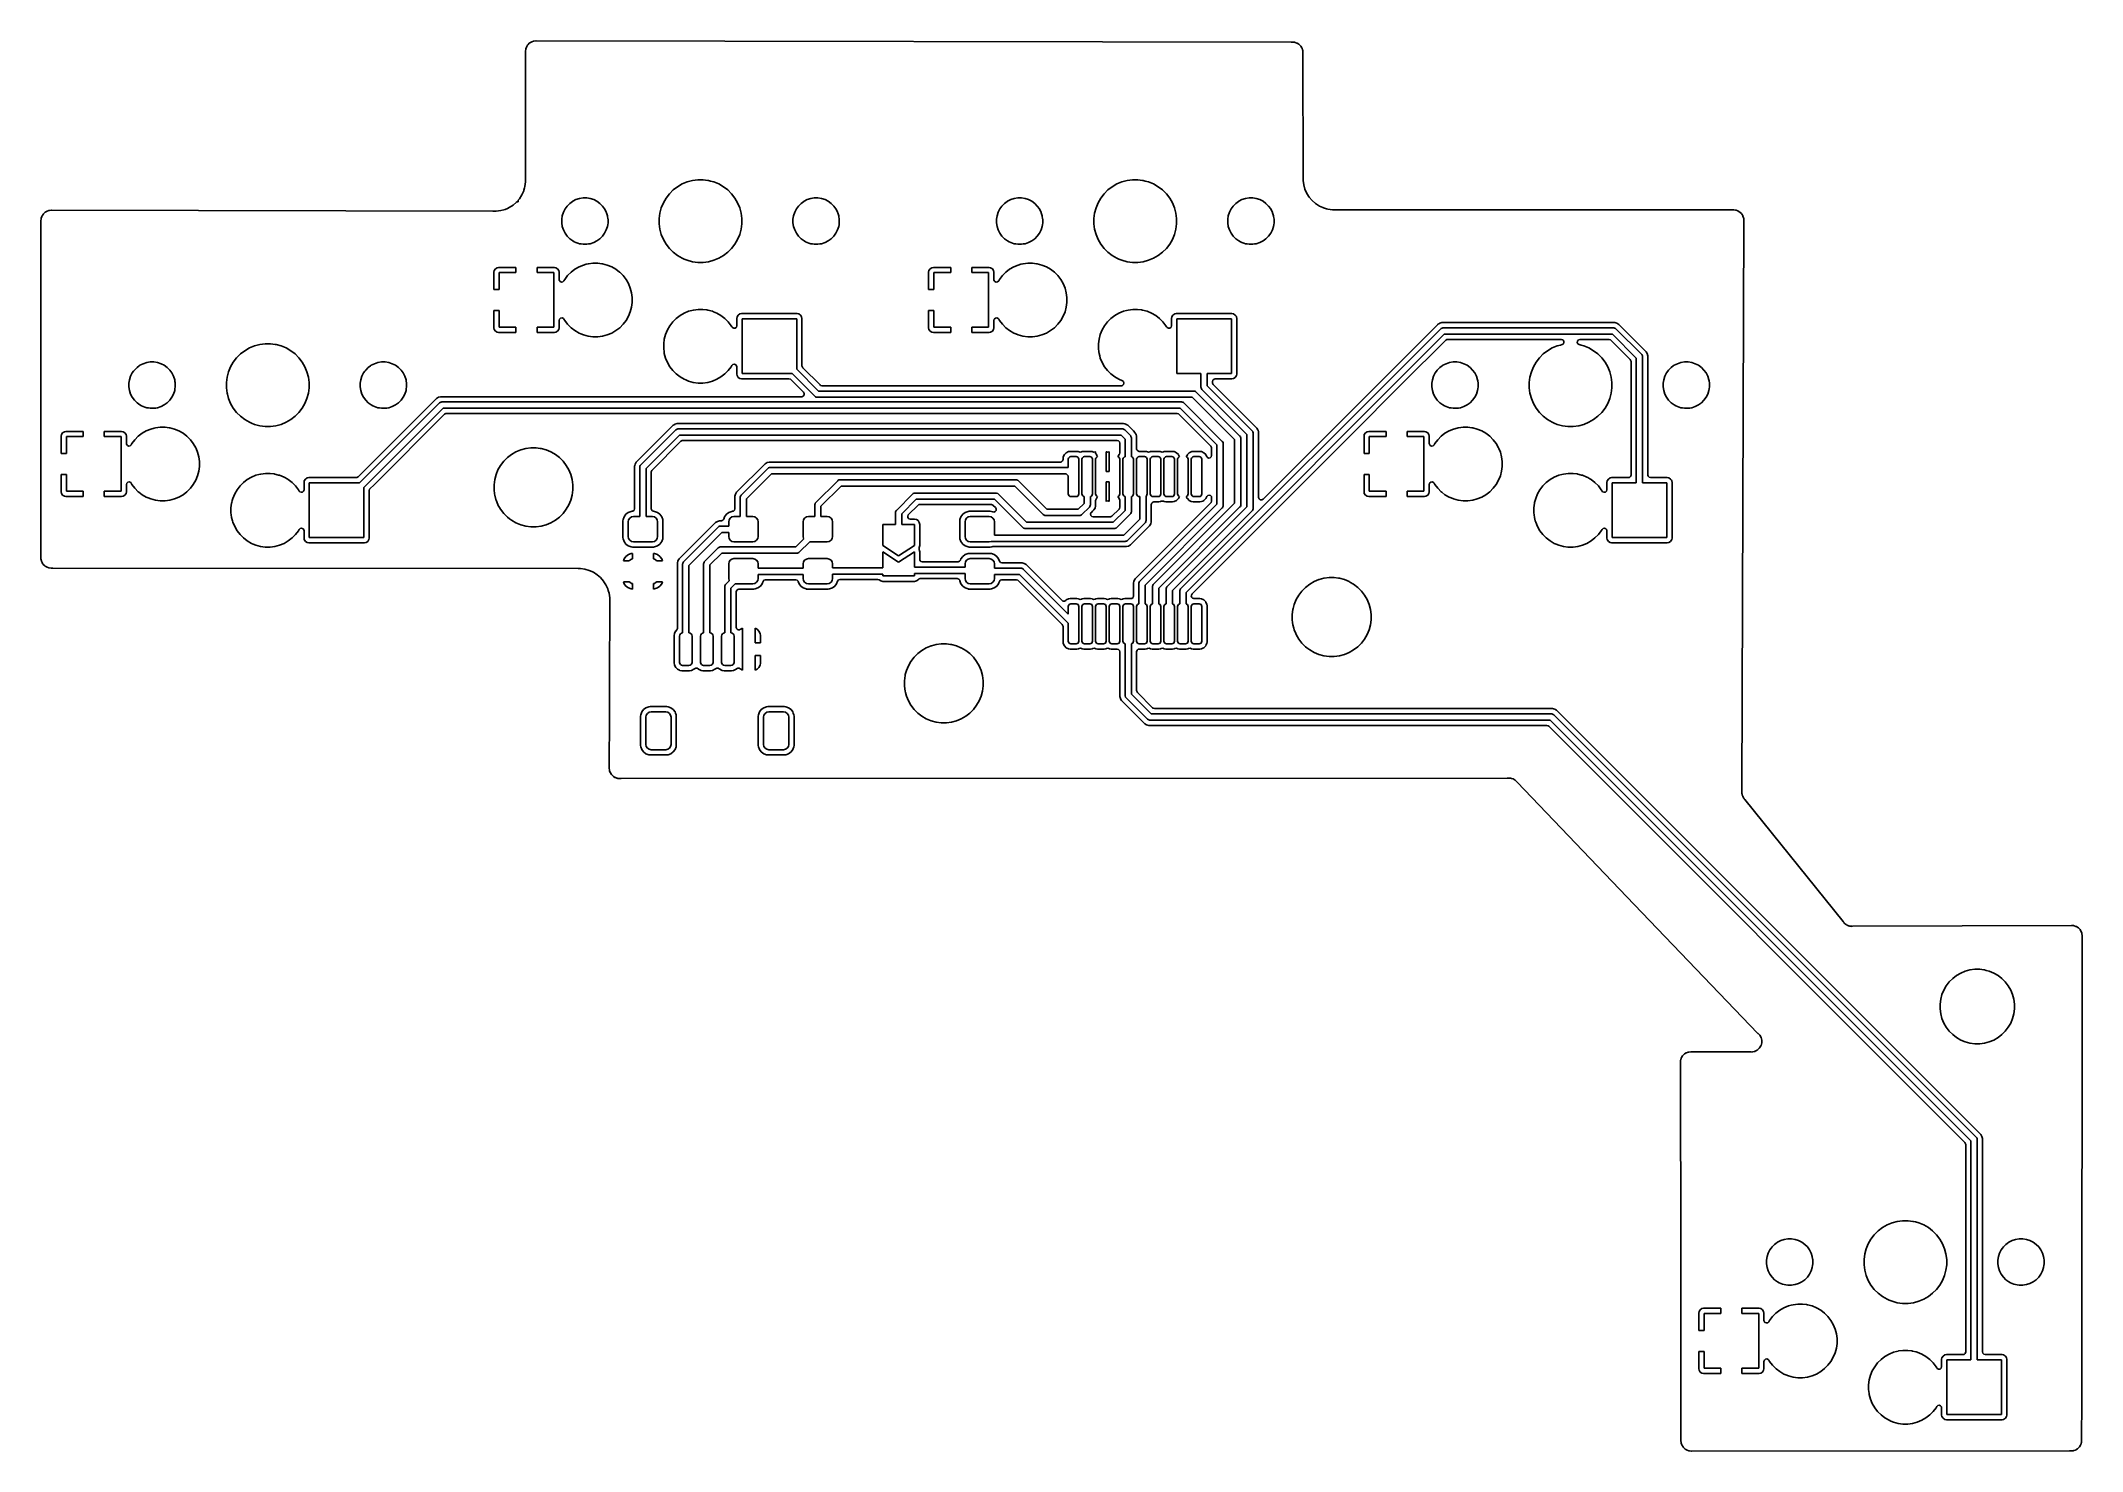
# Model space of a CAD drawing. Extents: x 159.5 to 256.6, y -136.5 to -69.4.
import ezdxf

# ---------------------------------------------------------------- set-up
doc = ezdxf.new("R2010")
doc.units = 0
doc.layers.add('BLACK', color=7, linetype='CONTINUOUS')

msp = doc.modelspace()

# ---------------------------------------------------------------- linework, layer by layer
at = {"layer": 'BLACK', "linetype": 'CONTINUOUS'}
for p, q in [((182.548392, -69.920132), (182.558565, -69.829836)), ((182.558565, -69.829836), (182.564741, -69.802774)), ((182.564741, -69.802774), (182.592459, -69.72356)), ((182.592459, -69.72356), (182.604502, -69.698553)), ((182.604502, -69.698553), (182.649151, -69.627495)), ((182.649151, -69.627495), (182.666457, -69.605794)), ((182.666457, -69.605794), (182.725794, -69.546457)), ((182.725794, -69.546457), (182.747495, -69.529151)), ((182.747495, -69.529151), (182.818553, -69.484502)), ((182.818553, -69.484502), (182.84356, -69.472459)), ((182.84356, -69.472459), (182.922774, -69.444741)), ((182.922774, -69.444741), (182.949835, -69.438566)), ((182.949835, -69.438566), (183.040087, -69.428397)), ((183.040087, -69.428397), (183.054149, -69.427618)), ((183.054149, -69.427618), (218.952695, -69.487489)), ((218.952695, -69.487489), (218.956591, -69.487496)), ((218.956591, -69.487496), (218.957004, -69.487608)), ((218.957004, -69.487608), (219.01617, -69.487607)), ((219.01617, -69.487607), (219.016224, -69.487623)), ((219.016224, -69.487623), (219.029823, -69.488387)), ((219.029823, -69.488387), (219.047454, -69.490373)), ((219.047454, -69.490373), (219.12016, -69.498565)), ((219.12016, -69.498565), (219.147227, -69.504742)), ((219.147227, -69.504742), (219.226436, -69.532458)), ((219.226436, -69.532458), (219.251451, -69.544505)), ((219.251451, -69.544505), (219.3225, -69.589148)), ((219.3225, -69.589148), (219.344209, -69.606461)), ((219.344209, -69.606461), (219.403538, -69.66579)), ((219.403538, -69.66579), (219.420851, -69.687499)), ((219.420851, -69.687499), (219.465494, -69.758548)), ((219.465494, -69.758548), (219.477542, -69.783566)), ((219.477542, -69.783566), (219.505256, -69.86277)), ((219.505256, -69.86277), (219.511434, -69.889841)), ((219.511434, -69.889841), (219.521612, -69.980179)), ((182.547613, -69.93411), (182.548392, -69.920132)), ((182.54767, -69.993966), (182.547613, -69.93411)), ((182.553322, -75.958413), (182.54767, -69.993966)), ((219.521612, -69.980179), (219.522392, -69.993966)), ((219.522392, -69.993966), (219.522392, -69.995103)), ((219.522392, -69.995103), (219.522392, -70.052996)), ((219.522392, -70.052996), (219.522437, -70.053169)), ((219.522437, -70.053169), (219.522444, -70.061318)), ((219.522444, -70.061318), (219.522443, -70.061319)), ((219.522443, -70.061319), (219.522444, -70.061327)), ((219.522444, -70.061327), (219.526607, -75.961087)), ((182.373223, -76.753831), (182.41622, -76.659679)), ((182.41622, -76.659679), (182.46238, -76.558603)), ((182.46238, -76.558603), (182.470077, -76.532391)), ((182.470077, -76.532391), (182.505153, -76.412928)), ((182.505153, -76.412928), (182.522849, -76.35266)), ((182.522849, -76.35266), (182.553394, -76.140208)), ((182.553393, -75.959483), (182.553322, -75.958413)), ((182.553393, -75.966997), (182.553393, -75.959483)), ((182.553393, -76.032885), (182.553393, -75.966997)), ((182.553455, -76.098311), (182.553393, -76.032885)), ((182.553393, -76.09854), (182.553455, -76.098311)), ((182.553394, -76.140208), (182.553393, -76.09854)), ((189.5716, -76.519469), (189.389469, -76.7016)), ((189.571607, -76.519463), (189.5716, -76.519469)), ((189.775953, -76.362663), (189.571607, -76.519463)), ((189.775969, -76.362652), (189.775953, -76.362663)), ((189.99903, -76.233867), (189.775969, -76.362652)), ((189.999047, -76.233859), (189.99903, -76.233867)), ((190.237017, -76.135289), (189.999047, -76.233859)), ((190.485825, -76.068622), (190.237017, -76.135289)), ((190.741199, -76.035), (190.485825, -76.068622)), ((190.741207, -76.035), (190.741199, -76.035)), ((190.998793, -76.035), (190.741207, -76.035)), ((190.9988, -76.035), (190.998793, -76.035)), ((191.222252, -76.064419), (190.9988, -76.035)), ((191.254175, -76.068622), (191.222252, -76.064419)), ((191.345243, -76.093023), (191.254175, -76.068622)), ((191.502982, -76.135289), (191.345243, -76.093023)), ((191.740952, -76.233859), (191.502982, -76.135289)), ((191.740969, -76.233867), (191.740952, -76.233859)), ((191.96403, -76.362652), (191.740969, -76.233867)), ((191.964033, -76.362654), (191.96403, -76.362652)), ((191.964038, -76.362657), (191.964033, -76.362654)), ((191.964044, -76.362661), (191.964038, -76.362657)), ((191.964046, -76.362663), (191.964044, -76.362661)), ((192.168392, -76.519463), (191.964046, -76.362663)), ((192.168399, -76.519469), (192.168392, -76.519463)), ((192.35053, -76.7016), (192.168399, -76.519469)), ((210.2466, -76.519469), (210.064469, -76.7016)), ((210.246607, -76.519463), (210.2466, -76.519469)), ((210.450953, -76.362663), (210.246607, -76.519463)), ((210.450969, -76.362652), (210.450953, -76.362663)), ((210.67403, -76.233867), (210.450969, -76.362652)), ((210.674047, -76.233859), (210.67403, -76.233867)), ((210.912017, -76.135289), (210.674047, -76.233859)), ((211.160825, -76.068622), (210.912017, -76.135289)), ((211.416199, -76.035), (211.160825, -76.068622)), ((211.416207, -76.035), (211.416199, -76.035)), ((211.673793, -76.035), (211.416207, -76.035)), ((211.6738, -76.035), (211.673793, -76.035)), ((211.897252, -76.064419), (211.6738, -76.035)), ((211.929175, -76.068622), (211.897252, -76.064419)), ((212.020243, -76.093023), (211.929175, -76.068622)), ((212.177982, -76.135289), (212.020243, -76.093023)), ((212.415952, -76.233859), (212.177982, -76.135289)), ((212.415969, -76.233867), (212.415952, -76.233859)), ((212.63903, -76.362652), (212.415969, -76.233867)), ((212.639033, -76.362654), (212.63903, -76.362652)), ((212.639038, -76.362657), (212.639033, -76.362654)), ((212.639044, -76.362661), (212.639038, -76.362657)), ((212.639046, -76.362663), (212.639044, -76.362661)), ((212.843392, -76.519463), (212.639046, -76.362663)), ((212.843399, -76.519469), (212.843392, -76.519463)), ((213.02553, -76.7016), (212.843399, -76.519469)), ((219.526607, -75.962889), (219.526606, -76.070206)), ((219.526606, -76.070206), (219.526606, -76.070208)), ((219.526606, -76.070208), (219.557149, -76.282652)), ((219.526607, -75.961087), (219.526607, -75.962889)), ((219.557149, -76.282652), (219.557153, -76.282668)), ((219.557153, -76.282668), (219.617616, -76.488594)), ((219.617616, -76.488594), (219.617621, -76.488606)), ((219.617621, -76.488606), (219.706776, -76.683831)), ((219.706776, -76.683831), (219.706789, -76.683854)), ((219.706789, -76.683854), (219.822819, -76.8644)), ((159.602046, -77.680389), (159.619351, -77.65869)), ((159.619351, -77.65869), (159.67869, -77.599351)), ((159.67869, -77.599351), (159.700389, -77.582046)), ((159.700389, -77.582046), (159.77145, -77.537396)), ((159.77145, -77.537396), (159.796456, -77.525353)), ((159.796456, -77.525353), (159.87567, -77.497635)), ((159.87567, -77.497635), (159.90273, -77.491459)), ((159.90273, -77.491459), (159.992919, -77.481297)), ((159.992919, -77.481297), (160.007085, -77.480518)), ((160.007085, -77.480518), (180.986379, -77.533227)), ((180.986379, -77.533227), (180.986997, -77.533393)), ((180.986997, -77.533393), (181.052257, -77.533393)), ((181.052257, -77.533393), (181.117534, -77.533557)), ((181.117534, -77.533557), (181.117538, -77.533555)), ((181.117538, -77.533555), (181.12403, -77.533572)), ((181.12403, -77.533572), (181.126806, -77.533393)), ((181.126806, -77.533393), (181.160208, -77.533394)), ((181.160208, -77.533394), (181.37266, -77.502849)), ((181.37266, -77.502849), (181.516785, -77.460531)), ((181.516785, -77.460531), (181.578594, -77.442383)), ((181.578594, -77.442383), (181.578596, -77.442381)), ((181.578596, -77.442381), (181.578603, -77.44238)), ((181.578603, -77.44238), (181.68557, -77.393529)), ((181.68557, -77.393529), (181.773831, -77.353223)), ((181.773831, -77.353223), (181.773835, -77.35322)), ((181.773835, -77.35322), (181.773843, -77.353217)), ((181.773843, -77.353217), (181.954407, -77.237176)), ((181.954407, -77.237176), (182.116619, -77.096619)), ((182.116619, -77.096619), (182.122324, -77.090034)), ((182.122324, -77.090034), (182.2, -77.09)), ((182.199754, -77.000675), (182.257176, -76.934407)), ((182.2, -77.09), (182.199754, -77.000675)), ((182.257176, -76.934407), (182.373217, -76.753843)), ((182.373217, -76.753843), (182.37322, -76.753835)), ((182.37322, -76.753835), (182.373223, -76.753831)), ((184.34929, -77.577211), (184.29572, -77.742086)), ((184.349291, -77.577208), (184.34929, -77.577211)), ((184.427998, -77.422739), (184.349291, -77.577208)), ((184.529368, -77.283217), (184.427998, -77.422739)), ((184.529899, -77.282486), (184.529368, -77.283217)), ((184.529901, -77.282484), (184.529899, -77.282486)), ((184.652483, -77.159901), (184.529901, -77.282483)), ((184.529901, -77.282483), (184.529901, -77.282484)), ((184.652484, -77.159901), (184.652483, -77.159901)), ((184.652486, -77.159899), (184.652484, -77.159901)), ((184.782286, -77.065593), (184.652486, -77.159899)), ((184.792739, -77.057998), (184.782286, -77.065593)), ((184.947208, -76.979291), (184.792739, -77.057998)), ((184.947211, -76.97929), (184.947208, -76.979291)), ((185.112086, -76.92572), (184.947211, -76.97929)), ((185.283313, -76.8986), (185.112086, -76.92572)), ((185.283318, -76.8986), (185.283313, -76.8986)), ((185.456682, -76.8986), (185.283318, -76.8986)), ((185.456687, -76.8986), (185.456682, -76.8986)), ((185.627913, -76.92572), (185.456687, -76.8986)), ((185.792788, -76.97929), (185.627913, -76.92572)), ((185.792791, -76.979291), (185.792788, -76.97929)), ((185.94726, -77.057998), (185.792791, -76.979291)), ((186.087514, -77.159899), (185.94726, -77.057998)), ((186.210101, -77.282486), (186.087514, -77.159899)), ((186.312002, -77.42274), (186.210101, -77.282486)), ((186.331442, -77.460893), (186.312002, -77.42274)), ((186.390708, -77.577208), (186.331442, -77.460893)), ((186.390709, -77.577211), (186.390708, -77.577208)), ((186.397904, -77.599355), (186.390709, -77.577211)), ((186.44428, -77.742088), (186.397904, -77.599355)), ((188.938622, -77.615825), (188.905, -77.871199)), ((189.005289, -77.367017), (188.938622, -77.615825)), ((189.103859, -77.129047), (189.005289, -77.367017)), ((189.103867, -77.12903), (189.103859, -77.129047)), ((189.232652, -76.905969), (189.103867, -77.12903)), ((189.232663, -76.905953), (189.232652, -76.905969)), ((189.389463, -76.701607), (189.232663, -76.905953)), ((189.389469, -76.7016), (189.389463, -76.701607)), ((192.350535, -76.701606), (192.35053, -76.7016)), ((192.507343, -76.905962), (192.350535, -76.701606)), ((192.507347, -76.905969), (192.507343, -76.905962)), ((192.636132, -77.12903), (192.507347, -76.905969)), ((192.636134, -77.129035), (192.636132, -77.12903)), ((192.636136, -77.129038), (192.636134, -77.129035)), ((192.73471, -77.367016), (192.636136, -77.129038)), ((192.801378, -77.615825), (192.73471, -77.367016)), ((192.835, -77.871207), (192.801378, -77.615825)), ((195.34929, -77.577211), (195.29572, -77.742086)), ((195.349291, -77.577208), (195.34929, -77.577211)), ((195.427998, -77.422739), (195.349291, -77.577208)), ((195.529368, -77.283217), (195.427998, -77.422739)), ((195.529899, -77.282486), (195.529368, -77.283217)), ((195.529901, -77.282484), (195.529899, -77.282486)), ((195.652483, -77.159901), (195.529901, -77.282483)), ((195.529901, -77.282483), (195.529901, -77.282484)), ((195.652484, -77.159901), (195.652483, -77.159901)), ((195.652486, -77.159899), (195.652484, -77.159901)), ((195.782286, -77.065593), (195.652486, -77.159899)), ((195.792739, -77.057998), (195.782286, -77.065593)), ((195.947208, -76.979291), (195.792739, -77.057998)), ((195.947211, -76.97929), (195.947208, -76.979291)), ((196.112086, -76.92572), (195.947211, -76.97929)), ((196.283313, -76.8986), (196.112086, -76.92572)), ((196.283318, -76.8986), (196.283313, -76.8986)), ((196.456682, -76.8986), (196.283318, -76.8986)), ((196.456687, -76.8986), (196.456682, -76.8986)), ((196.627913, -76.92572), (196.456687, -76.8986)), ((196.792788, -76.97929), (196.627913, -76.92572)), ((196.792791, -76.979291), (196.792788, -76.97929)), ((196.94726, -77.057998), (196.792791, -76.979291)), ((197.087514, -77.159899), (196.94726, -77.057998)), ((197.210101, -77.282486), (197.087514, -77.159899)), ((197.312002, -77.42274), (197.210101, -77.282486)), ((197.331442, -77.460893), (197.312002, -77.42274)), ((197.390708, -77.577208), (197.331442, -77.460893)), ((197.390709, -77.577211), (197.390708, -77.577208)), ((197.397904, -77.599355), (197.390709, -77.577211)), ((197.44428, -77.742088), (197.397904, -77.599355)), ((205.02429, -77.577211), (204.97072, -77.742086)), ((205.024291, -77.577208), (205.02429, -77.577211)), ((205.102998, -77.422739), (205.024291, -77.577208)), ((205.204368, -77.283217), (205.102998, -77.422739)), ((205.204899, -77.282486), (205.204368, -77.283217)), ((205.204901, -77.282484), (205.204899, -77.282486)), ((205.327483, -77.159901), (205.204901, -77.282483)), ((205.204901, -77.282483), (205.204901, -77.282484)), ((205.327484, -77.159901), (205.327483, -77.159901)), ((205.327486, -77.159899), (205.327484, -77.159901)), ((205.457286, -77.065593), (205.327486, -77.159899)), ((205.467739, -77.057998), (205.457286, -77.065593)), ((205.622208, -76.979291), (205.467739, -77.057998)), ((205.622211, -76.97929), (205.622208, -76.979291)), ((205.787086, -76.92572), (205.622211, -76.97929)), ((205.958313, -76.8986), (205.787086, -76.92572)), ((205.958318, -76.8986), (205.958313, -76.8986)), ((206.131682, -76.8986), (205.958318, -76.8986)), ((206.131687, -76.8986), (206.131682, -76.8986)), ((206.302913, -76.92572), (206.131687, -76.8986)), ((206.467788, -76.97929), (206.302913, -76.92572)), ((206.467791, -76.979291), (206.467788, -76.97929)), ((206.62226, -77.057998), (206.467791, -76.979291)), ((206.762514, -77.159899), (206.62226, -77.057998)), ((206.885101, -77.282486), (206.762514, -77.159899)), ((206.987002, -77.42274), (206.885101, -77.282486)), ((207.006442, -77.460893), (206.987002, -77.42274)), ((207.065708, -77.577208), (207.006442, -77.460893)), ((207.065709, -77.577211), (207.065708, -77.577208)), ((207.072904, -77.599355), (207.065709, -77.577211)), ((207.11928, -77.742088), (207.072904, -77.599355)), ((209.613622, -77.615825), (209.58, -77.871199)), ((209.680289, -77.367017), (209.613622, -77.615825)), ((209.778859, -77.129047), (209.680289, -77.367017)), ((209.778867, -77.12903), (209.778859, -77.129047)), ((209.907652, -76.905969), (209.778867, -77.12903)), ((209.907663, -76.905953), (209.907652, -76.905969)), ((210.064463, -76.701607), (209.907663, -76.905953)), ((210.064469, -76.7016), (210.064463, -76.701607)), ((213.025535, -76.701606), (213.02553, -76.7016)), ((213.182343, -76.905962), (213.025535, -76.701606)), ((213.182347, -76.905969), (213.182343, -76.905962)), ((213.311132, -77.12903), (213.182347, -76.905969)), ((213.311134, -77.129035), (213.311132, -77.12903)), ((213.311136, -77.129038), (213.311134, -77.129035)), ((213.40971, -77.367016), (213.311136, -77.129038)), ((213.476378, -77.615825), (213.40971, -77.367016)), ((213.51, -77.871207), (213.476378, -77.615825)), ((216.02429, -77.577211), (215.97072, -77.742086)), ((216.024291, -77.577208), (216.02429, -77.577211)), ((216.102998, -77.422739), (216.024291, -77.577208)), ((216.204368, -77.283217), (216.102998, -77.422739)), ((216.204899, -77.282486), (216.204368, -77.283217)), ((216.204901, -77.282484), (216.204899, -77.282486)), ((216.327483, -77.159901), (216.204901, -77.282483)), ((216.204901, -77.282483), (216.204901, -77.282484)), ((216.327484, -77.159901), (216.327483, -77.159901)), ((216.327486, -77.159899), (216.327484, -77.159901)), ((216.457286, -77.065593), (216.327486, -77.159899)), ((216.467739, -77.057998), (216.457286, -77.065593)), ((216.622208, -76.979291), (216.467739, -77.057998)), ((216.622211, -76.97929), (216.622208, -76.979291)), ((216.787086, -76.92572), (216.622211, -76.97929)), ((216.958313, -76.8986), (216.787086, -76.92572)), ((216.958318, -76.8986), (216.958313, -76.8986)), ((217.131682, -76.8986), (216.958318, -76.8986)), ((217.131687, -76.8986), (217.131682, -76.8986)), ((217.302913, -76.92572), (217.131687, -76.8986)), ((217.467788, -76.97929), (217.302913, -76.92572)), ((217.467791, -76.979291), (217.467788, -76.97929)), ((217.62226, -77.057998), (217.467791, -76.979291)), ((217.762514, -77.159899), (217.62226, -77.057998)), ((217.885101, -77.282486), (217.762514, -77.159899)), ((217.987002, -77.42274), (217.885101, -77.282486)), ((218.006442, -77.460893), (217.987002, -77.42274)), ((218.065708, -77.577208), (218.006442, -77.460893)), ((218.065709, -77.577211), (218.065708, -77.577208)), ((218.072904, -77.599355), (218.065709, -77.577211)), ((218.11928, -77.742088), (218.072904, -77.599355)), ((219.822819, -76.8644), (219.822829, -76.864413)), ((219.822829, -76.864413), (219.963379, -77.026618)), ((219.963379, -77.026618), (219.963381, -77.02662)), ((219.963381, -77.02662), (220.117195, -77.159899)), ((220.117195, -77.159899), (220.125593, -77.167176)), ((220.125593, -77.167176), (220.125597, -77.167179)), ((220.125597, -77.167179), (220.125599, -77.16718)), ((220.125599, -77.16718), (220.306145, -77.28321)), ((220.306145, -77.28321), (220.306168, -77.283223)), ((220.306168, -77.283223), (220.45942, -77.35321)), ((220.45942, -77.35321), (220.501397, -77.37238)), ((220.501397, -77.37238), (220.501399, -77.37238)), ((220.501399, -77.37238), (220.501405, -77.372383)), ((220.501405, -77.372383), (220.634346, -77.411416)), ((220.634346, -77.411416), (220.70734, -77.432849)), ((220.70734, -77.432849), (220.919792, -77.463394)), ((220.919792, -77.463394), (221.027111, -77.463393)), ((221.027111, -77.463393), (221.093003, -77.463393)), ((221.093003, -77.463393), (221.101789, -77.461038)), ((221.101789, -77.461038), (221.116176, -77.460596)), ((221.116176, -77.460596), (221.117319, -77.460893)), ((221.117319, -77.460893), (221.120032, -77.460537)), ((221.120032, -77.460537), (239.918554, -77.467578)), ((239.918554, -77.467578), (239.918975, -77.467607)), ((239.918975, -77.467607), (239.927, -77.467607)), ((239.927, -77.467607), (239.927004, -77.467608)), ((239.927004, -77.467608), (239.985938, -77.467607)), ((239.985938, -77.467607), (239.999822, -77.468387)), ((239.999822, -77.468387), (240.018116, -77.470448)), ((240.018116, -77.470448), (240.09016, -77.478565)), ((240.09016, -77.478565), (240.117227, -77.484742)), ((240.117227, -77.484742), (240.196436, -77.512458)), ((240.196436, -77.512458), (240.221449, -77.524504)), ((240.221449, -77.524504), (240.2925, -77.569148)), ((240.2925, -77.569148), (240.314209, -77.586461)), ((240.314209, -77.586461), (240.373538, -77.64579)), ((240.373538, -77.64579), (240.390851, -77.667499)), ((159.500058, -80.425371), (159.500488, -78.045935)), ((159.500488, -78.045935), (159.5005, -78.045892)), ((159.5005, -77.986935), (159.500501, -77.986928)), ((159.5005, -78.045892), (159.5005, -77.986935)), ((159.500501, -77.986928), (159.50128, -77.973077)), ((159.50128, -77.973077), (159.508014, -77.913312)), ((159.508014, -77.913312), (159.510127, -77.894562)), ((159.510127, -77.894562), (159.5102, -77.893908)), ((159.5102, -77.893908), (159.511459, -77.882733)), ((159.511459, -77.882733), (159.517635, -77.85567)), ((159.517635, -77.85567), (159.545353, -77.776456)), ((159.545353, -77.776456), (159.557396, -77.75145)), ((159.557396, -77.75145), (159.602046, -77.680389)), ((184.29572, -77.742086), (184.2686, -77.913312)), ((184.2686, -77.913312), (184.2686, -78.086687)), ((184.2686, -78.086687), (184.29572, -78.257913)), ((184.29572, -78.257913), (184.34929, -78.422788)), ((184.34929, -78.422788), (184.349291, -78.422791)), ((184.349291, -78.422791), (184.427998, -78.57726)), ((184.427998, -78.57726), (184.529899, -78.717514)), ((186.210101, -78.717514), (186.312002, -78.57726)), ((186.312002, -78.57726), (186.390708, -78.422791)), ((186.390708, -78.422791), (186.44428, -78.257912)), ((186.449724, -77.776462), (186.44428, -77.742088)), ((186.44428, -78.257912), (186.458252, -78.169695)), ((186.464729, -77.871199), (186.449724, -77.776462)), ((186.458252, -78.169695), (186.4714, -78.086687)), ((186.46716, -77.886546), (186.464729, -77.871199)), ((186.46716, -77.886548), (186.46716, -77.886546)), ((186.4714, -77.913315), (186.46716, -77.886548)), ((186.4714, -78.086687), (186.4714, -77.913315)), ((188.905, -77.871199), (188.905, -78.1288)), ((188.905, -78.1288), (188.938622, -78.384174)), ((188.938622, -78.384174), (189.005289, -78.632982)), ((189.005289, -78.632982), (189.103859, -78.870952)), ((192.636136, -78.870962), (192.73471, -78.632984)), ((192.73471, -78.632984), (192.801378, -78.384175)), ((192.801378, -78.384175), (192.835, -78.128793)), ((192.835, -77.913312), (192.835, -77.871207)), ((192.835, -78.128793), (192.835, -77.913312)), ((195.29572, -77.742086), (195.2686, -77.913312)), ((195.2686, -77.913312), (195.2686, -78.086687)), ((195.2686, -78.086687), (195.29572, -78.257913)), ((195.29572, -78.257913), (195.34929, -78.422788)), ((195.34929, -78.422788), (195.349291, -78.422791)), ((195.349291, -78.422791), (195.427998, -78.57726)), ((195.427998, -78.57726), (195.529899, -78.717514)), ((197.210101, -78.717514), (197.312002, -78.57726)), ((197.312002, -78.57726), (197.390708, -78.422791)), ((197.390708, -78.422791), (197.44428, -78.257912)), ((197.449724, -77.776462), (197.44428, -77.742088)), ((197.44428, -78.257912), (197.458252, -78.169695)), ((197.4714, -77.913312), (197.449724, -77.776462)), ((197.458252, -78.169695), (197.4714, -78.086687)), ((197.4714, -78.086687), (197.4714, -77.913312)), ((204.97072, -77.742086), (204.9436, -77.913312)), ((204.9436, -77.913312), (204.9436, -78.086687)), ((204.9436, -78.086687), (204.97072, -78.257913)), ((204.97072, -78.257913), (205.02429, -78.422788)), ((205.02429, -78.422788), (205.024291, -78.422791)), ((205.024291, -78.422791), (205.102998, -78.57726)), ((205.102998, -78.57726), (205.204899, -78.717514)), ((206.885101, -78.717514), (206.987002, -78.57726)), ((206.987002, -78.57726), (207.065708, -78.422791)), ((207.065708, -78.422791), (207.11928, -78.257912)), ((207.124724, -77.776462), (207.11928, -77.742088)), ((207.11928, -78.257912), (207.133252, -78.169695)), ((207.139729, -77.871199), (207.124724, -77.776462)), ((207.133252, -78.169695), (207.1464, -78.086687)), ((207.14216, -77.886546), (207.139729, -77.871199)), ((207.14216, -77.886548), (207.14216, -77.886546)), ((207.1464, -77.913315), (207.14216, -77.886548)), ((207.1464, -78.086687), (207.1464, -77.913315)), ((209.58, -77.871199), (209.58, -78.1288)), ((209.58, -78.1288), (209.613622, -78.384174)), ((209.613622, -78.384174), (209.680289, -78.632982)), ((209.680289, -78.632982), (209.778859, -78.870952)), ((213.311136, -78.870962), (213.40971, -78.632984)), ((213.40971, -78.632984), (213.476378, -78.384175)), ((213.476378, -78.384175), (213.51, -78.128793)), ((213.51, -77.913312), (213.51, -77.871207)), ((213.51, -78.128793), (213.51, -77.913312)), ((215.97072, -77.742086), (215.9436, -77.913312)), ((215.9436, -77.913312), (215.9436, -78.086687)), ((215.9436, -78.086687), (215.97072, -78.257913)), ((215.97072, -78.257913), (216.02429, -78.422788)), ((216.02429, -78.422788), (216.024291, -78.422791)), ((216.024291, -78.422791), (216.102998, -78.57726)), ((216.102998, -78.57726), (216.204899, -78.717514)), ((217.885101, -78.717514), (217.987002, -78.57726)), ((217.987002, -78.57726), (218.065708, -78.422791)), ((218.065708, -78.422791), (218.11928, -78.257912)), ((218.124724, -77.776462), (218.11928, -77.742088)), ((218.11928, -78.257912), (218.133252, -78.169695)), ((218.1464, -77.913312), (218.124724, -77.776462)), ((218.133252, -78.169695), (218.1464, -78.086687)), ((218.1464, -78.086687), (218.1464, -77.913312)), ((240.390851, -77.667499), (240.435494, -77.738548)), ((240.492364, -77.974244), (240.399791, -105.073986)), ((240.435494, -77.738548), (240.447542, -77.763566)), ((240.447542, -77.763566), (240.475256, -77.84277)), ((240.475256, -77.84277), (240.481434, -77.869841)), ((240.481434, -77.869841), (240.491585, -77.959937)), ((240.491585, -77.959937), (240.492364, -77.974244)), ((184.529899, -78.717514), (184.652486, -78.840101)), ((184.652486, -78.840101), (184.79274, -78.942002)), ((184.79274, -78.942002), (184.868502, -78.980604)), ((184.868502, -78.980604), (184.947208, -79.020708)), ((184.947208, -79.020708), (184.947211, -79.020709)), ((184.947211, -79.020709), (185.029648, -79.047494)), ((185.029648, -79.047494), (185.112088, -79.07428)), ((185.112088, -79.07428), (185.191391, -79.08684)), ((185.191391, -79.08684), (185.283313, -79.1014)), ((185.283313, -79.1014), (185.283318, -79.1014)), ((185.283318, -79.1014), (185.456687, -79.1014)), ((185.456687, -79.1014), (185.539695, -79.088252)), ((185.539695, -79.088252), (185.627912, -79.07428)), ((185.627912, -79.07428), (185.792791, -79.020708)), ((185.792791, -79.020708), (185.94726, -78.942002)), ((185.94726, -78.942002), (186.087514, -78.840101)), ((186.087514, -78.840101), (186.210101, -78.717514)), ((189.103859, -78.870952), (189.103867, -78.870969)), ((189.103867, -78.870969), (189.232652, -79.09403)), ((189.232652, -79.09403), (189.232663, -79.094046)), ((189.232663, -79.094046), (189.389463, -79.298392)), ((189.389463, -79.298392), (189.389469, -79.298399)), ((189.389469, -79.298399), (189.5716, -79.48053)), ((189.5716, -79.48053), (189.571606, -79.480535)), ((189.571606, -79.480535), (189.775962, -79.637343)), ((191.964038, -79.637343), (192.168394, -79.480535)), ((192.168394, -79.480535), (192.350535, -79.298394)), ((192.350535, -79.298394), (192.507343, -79.094038)), ((192.507343, -79.094038), (192.636136, -78.870962)), ((195.529899, -78.717514), (195.652486, -78.840101)), ((195.652486, -78.840101), (195.79274, -78.942002)), ((195.79274, -78.942002), (195.868502, -78.980604)), ((195.868502, -78.980604), (195.947208, -79.020708)), ((195.947208, -79.020708), (195.947211, -79.020709)), ((195.947211, -79.020709), (196.029648, -79.047494)), ((196.029648, -79.047494), (196.112088, -79.07428)), ((196.112088, -79.07428), (196.191391, -79.08684)), ((196.191391, -79.08684), (196.283313, -79.1014)), ((196.283313, -79.1014), (196.283318, -79.1014)), ((196.283318, -79.1014), (196.456687, -79.1014)), ((196.456687, -79.1014), (196.539695, -79.088252)), ((196.539695, -79.088252), (196.627912, -79.07428)), ((196.627912, -79.07428), (196.792791, -79.020708)), ((196.792791, -79.020708), (196.94726, -78.942002)), ((196.94726, -78.942002), (197.087514, -78.840101)), ((197.087514, -78.840101), (197.210101, -78.717514)), ((205.204899, -78.717514), (205.327486, -78.840101)), ((205.327486, -78.840101), (205.46774, -78.942002)), ((205.46774, -78.942002), (205.543502, -78.980604)), ((205.543502, -78.980604), (205.622208, -79.020708)), ((205.622208, -79.020708), (205.622211, -79.020709)), ((205.622211, -79.020709), (205.704648, -79.047494)), ((205.704648, -79.047494), (205.787088, -79.07428)), ((205.787088, -79.07428), (205.866391, -79.08684)), ((205.866391, -79.08684), (205.958313, -79.1014)), ((205.958313, -79.1014), (205.958318, -79.1014)), ((205.958318, -79.1014), (206.131687, -79.1014)), ((206.131687, -79.1014), (206.214695, -79.088252)), ((206.214695, -79.088252), (206.302912, -79.07428)), ((206.302912, -79.07428), (206.467791, -79.020708)), ((206.467791, -79.020708), (206.62226, -78.942002)), ((206.62226, -78.942002), (206.762514, -78.840101)), ((206.762514, -78.840101), (206.885101, -78.717514)), ((209.778859, -78.870952), (209.778867, -78.870969)), ((209.778867, -78.870969), (209.907652, -79.09403)), ((209.907652, -79.09403), (209.907663, -79.094046)), ((209.907663, -79.094046), (210.064463, -79.298392)), ((210.064463, -79.298392), (210.064469, -79.298399)), ((210.064469, -79.298399), (210.2466, -79.48053)), ((210.2466, -79.48053), (210.246606, -79.480535)), ((210.246606, -79.480535), (210.450962, -79.637343)), ((212.639038, -79.637343), (212.843394, -79.480535)), ((212.843394, -79.480535), (213.025535, -79.298394)), ((213.025535, -79.298394), (213.182343, -79.094038)), ((213.182343, -79.094038), (213.311136, -78.870962)), ((216.204899, -78.717514), (216.327486, -78.840101)), ((216.327486, -78.840101), (216.46774, -78.942002)), ((216.46774, -78.942002), (216.543502, -78.980604)), ((216.543502, -78.980604), (216.622208, -79.020708)), ((216.622208, -79.020708), (216.622211, -79.020709)), ((216.622211, -79.020709), (216.704648, -79.047494)), ((216.704648, -79.047494), (216.787088, -79.07428)), ((216.787088, -79.07428), (216.866391, -79.08684)), ((216.866391, -79.08684), (216.958313, -79.1014)), ((216.958313, -79.1014), (216.958318, -79.1014)), ((216.958318, -79.1014), (217.131687, -79.1014)), ((217.131687, -79.1014), (217.214695, -79.088252)), ((217.214695, -79.088252), (217.302912, -79.07428)), ((217.302912, -79.07428), (217.467791, -79.020708)), ((217.467791, -79.020708), (217.62226, -78.942002)), ((217.62226, -78.942002), (217.762514, -78.840101)), ((217.762514, -78.840101), (217.885101, -78.717514)), ((159.49958, -83.074628), (159.500058, -80.425371)), ((181.059503, -80.352459), (181.045, -80.425371)), ((181.045, -80.425371), (181.045, -81.25)), ((181.059505, -80.352455), (181.059503, -80.352459)), ((181.11476, -80.26976), (181.059505, -80.352455)), ((181.197455, -80.214505), (181.11476, -80.26976)), ((181.197459, -80.214503), (181.197455, -80.214505)), ((181.270373, -80.2), (181.197459, -80.214503)), ((182.095, -80.2), (181.270373, -80.2)), ((181.295, -81.25), (181.295, -80.45)), ((181.295, -80.45), (182.095, -80.45)), ((182.095, -80.45), (182.095, -80.2)), ((183.919627, -80.2), (183.095, -80.2)), ((183.095, -80.2), (183.095, -80.45)), ((183.095, -80.45), (183.895, -80.45)), ((183.895, -80.45), (183.895, -83.05)), ((183.99254, -80.214503), (183.919627, -80.2)), ((183.992544, -80.214505), (183.99254, -80.214503)), ((184.075239, -80.26976), (183.992544, -80.214505)), ((184.130494, -80.352455), (184.075239, -80.26976)), ((184.130496, -80.352459), (184.130494, -80.352455)), ((184.144999, -80.425371), (184.130496, -80.352459)), ((184.145, -80.425373), (184.144999, -80.425371)), ((184.145, -80.774014), (184.145, -80.425373)), ((184.713338, -80.431081), (184.551081, -80.593338)), ((184.895382, -80.291392), (184.713338, -80.431081)), ((185.094109, -80.176657), (184.895382, -80.291392)), ((185.094123, -80.17665), (185.094109, -80.176657)), ((185.306112, -80.088842), (185.094123, -80.17665)), ((185.434076, -80.054554), (185.306112, -80.088842)), ((185.527762, -80.029452), (185.434076, -80.054554)), ((185.538715, -80.028009), (185.527762, -80.029452)), ((185.755258, -79.9995), (185.538715, -80.028009)), ((185.755266, -79.9995), (185.755258, -79.9995)), ((185.984734, -79.9995), (185.755266, -79.9995)), ((185.984741, -79.9995), (185.984734, -79.9995)), ((186.174215, -80.024446), (185.984741, -79.9995)), ((186.212238, -80.029452), (186.174215, -80.024446)), ((186.433887, -80.088842), (186.212238, -80.029452)), ((186.645876, -80.17665), (186.433887, -80.088842)), ((186.64589, -80.176657), (186.645876, -80.17665)), ((186.844617, -80.291392), (186.64589, -80.176657)), ((187.01922, -80.425371), (186.844617, -80.291392)), ((187.026661, -80.431081), (187.01922, -80.425371)), ((187.02667, -80.431089), (187.026661, -80.431081)), ((187.188911, -80.59333), (187.02667, -80.431089)), ((189.775962, -79.637343), (189.775969, -79.637347)), ((189.775969, -79.637347), (189.99903, -79.766132)), ((189.99903, -79.766132), (189.999035, -79.766134)), ((189.999035, -79.766134), (189.999038, -79.766136)), ((189.999038, -79.766136), (189.999042, -79.766137)), ((189.999042, -79.766137), (189.999047, -79.76614)), ((189.999047, -79.76614), (190.093386, -79.805216)), ((190.093386, -79.805216), (190.237016, -79.86471)), ((190.237016, -79.86471), (190.485825, -79.931378)), ((190.485825, -79.931378), (190.741207, -79.965)), ((190.741207, -79.965), (190.741214, -79.965)), ((190.741214, -79.965), (190.998786, -79.965)), ((190.998786, -79.965), (190.998793, -79.965)), ((190.998793, -79.965), (191.254175, -79.931378)), ((191.254175, -79.931378), (191.502984, -79.86471)), ((191.502984, -79.86471), (191.740962, -79.766136)), ((191.740962, -79.766136), (191.964038, -79.637343)), ((201.734503, -80.352459), (201.72, -80.425371)), ((201.72, -80.425371), (201.72, -81.25)), ((201.734505, -80.352455), (201.734503, -80.352459)), ((201.78976, -80.26976), (201.734505, -80.352455)), ((201.872455, -80.214505), (201.78976, -80.26976)), ((201.872459, -80.214503), (201.872455, -80.214505)), ((201.945373, -80.2), (201.872459, -80.214503)), ((202.77, -80.2), (201.945373, -80.2)), ((201.97, -81.25), (201.97, -80.45)), ((201.97, -80.45), (202.77, -80.45)), ((202.77, -80.45), (202.77, -80.2)), ((204.594627, -80.2), (203.77, -80.2)), ((203.77, -80.2), (203.77, -80.45)), ((203.77, -80.45), (204.57, -80.45)), ((204.57, -80.45), (204.57, -83.05)), ((204.66754, -80.214503), (204.594627, -80.2)), ((204.667544, -80.214505), (204.66754, -80.214503)), ((204.750239, -80.26976), (204.667544, -80.214505)), ((204.805494, -80.352455), (204.750239, -80.26976)), ((204.805496, -80.352459), (204.805494, -80.352455)), ((204.819999, -80.425371), (204.805496, -80.352459)), ((204.82, -80.425373), (204.819999, -80.425371)), ((204.82, -80.774014), (204.82, -80.425373)), ((205.388338, -80.431081), (205.226081, -80.593338)), ((205.570382, -80.291392), (205.388338, -80.431081)), ((205.769109, -80.176657), (205.570382, -80.291392)), ((205.769123, -80.17665), (205.769109, -80.176657)), ((205.981112, -80.088842), (205.769123, -80.17665)), ((206.109076, -80.054554), (205.981112, -80.088842)), ((206.202762, -80.029452), (206.109076, -80.054554)), ((206.213715, -80.028009), (206.202762, -80.029452)), ((206.430258, -79.9995), (206.213715, -80.028009)), ((206.430266, -79.9995), (206.430258, -79.9995)), ((206.659734, -79.9995), (206.430266, -79.9995)), ((206.659741, -79.9995), (206.659734, -79.9995)), ((206.849215, -80.024446), (206.659741, -79.9995)), ((206.887238, -80.029452), (206.849215, -80.024446)), ((207.108887, -80.088842), (206.887238, -80.029452)), ((207.320876, -80.17665), (207.108887, -80.088842)), ((207.32089, -80.176657), (207.320876, -80.17665)), ((207.519617, -80.291392), (207.32089, -80.176657)), ((207.701661, -80.431081), (207.519617, -80.291392)), ((207.70167, -80.431089), (207.701661, -80.431081)), ((207.863911, -80.59333), (207.70167, -80.431089)), ((210.450962, -79.637343), (210.450969, -79.637347)), ((210.450969, -79.637347), (210.67403, -79.766132)), ((210.67403, -79.766132), (210.674035, -79.766134)), ((210.674035, -79.766134), (210.674038, -79.766136)), ((210.674038, -79.766136), (210.674042, -79.766137)), ((210.674042, -79.766137), (210.674047, -79.76614)), ((210.674047, -79.76614), (210.768386, -79.805216)), ((210.768386, -79.805216), (210.912016, -79.86471)), ((210.912016, -79.86471), (211.160825, -79.931378)), ((211.160825, -79.931378), (211.416207, -79.965)), ((211.416207, -79.965), (211.416214, -79.965)), ((211.416214, -79.965), (211.673786, -79.965)), ((211.673786, -79.965), (211.673793, -79.965)), ((211.673793, -79.965), (211.929175, -79.931378)), ((211.929175, -79.931378), (212.177984, -79.86471)), ((212.177984, -79.86471), (212.415962, -79.766136)), ((212.415962, -79.766136), (212.639038, -79.637343)), ((181.045, -81.25), (181.295, -81.25)), ((184.15182, -80.81457), (184.145, -80.774014)), ((184.192348, -80.871484), (184.15182, -80.81457)), ((184.257213, -80.897452), (184.192348, -80.871484)), ((184.32582, -80.88423), (184.257213, -80.897452)), ((184.376387, -80.836014), (184.32582, -80.88423)), ((184.411392, -80.775382), (184.376387, -80.836014)), ((184.551081, -80.593338), (184.411392, -80.775382)), ((187.188918, -80.593338), (187.188911, -80.59333)), ((187.328607, -80.775382), (187.188918, -80.593338)), ((187.328608, -80.775385), (187.328607, -80.775382)), ((187.328611, -80.775388), (187.328608, -80.775385)), ((187.443344, -80.974112), (187.328611, -80.775388)), ((187.531158, -81.186113), (187.443344, -80.974112)), ((187.590548, -81.407762), (187.531158, -81.186113)), ((187.6205, -81.635266), (187.590548, -81.407762)), ((201.72, -81.25), (201.97, -81.25)), ((204.82682, -80.81457), (204.82, -80.774014)), ((204.867348, -80.871484), (204.82682, -80.81457)), ((204.932213, -80.897452), (204.867348, -80.871484)), ((205.00082, -80.88423), (204.932213, -80.897452)), ((205.051387, -80.836014), (205.00082, -80.88423)), ((205.086392, -80.775382), (205.051387, -80.836014)), ((205.226081, -80.593338), (205.086392, -80.775382)), ((207.863918, -80.593338), (207.863911, -80.59333)), ((208.003607, -80.775382), (207.863918, -80.593338)), ((208.003608, -80.775385), (208.003607, -80.775382)), ((208.003611, -80.775388), (208.003608, -80.775385)), ((208.118344, -80.974112), (208.003611, -80.775388)), ((208.206158, -81.186113), (208.118344, -80.974112)), ((208.265548, -81.407762), (208.206158, -81.186113)), ((208.2955, -81.635266), (208.265548, -81.407762)), ((181.295, -82.25), (181.045, -82.25)), ((181.045, -82.25), (181.045, -83.074628)), ((181.295, -83.05), (181.295, -82.25)), ((187.443344, -82.525888), (187.531158, -82.313887)), ((187.531158, -82.313887), (187.590548, -82.092238)), ((187.590548, -82.092238), (187.6205, -81.864734)), ((187.6205, -81.864734), (187.6205, -81.635266)), ((189.895382, -82.491392), (189.713338, -82.631081)), ((190.094109, -82.376657), (189.895382, -82.491392)), ((190.094123, -82.37665), (190.094109, -82.376657)), ((190.306112, -82.288842), (190.094123, -82.37665)), ((190.451075, -82.25), (190.306112, -82.288842)), ((190.527762, -82.229452), (190.451075, -82.25)), ((190.538715, -82.228009), (190.527762, -82.229452)), ((190.755258, -82.1995), (190.538715, -82.228009)), ((190.755266, -82.1995), (190.755258, -82.1995)), ((190.984734, -82.1995), (190.755266, -82.1995)), ((190.984741, -82.1995), (190.984734, -82.1995)), ((191.174215, -82.224446), (190.984741, -82.1995)), ((191.212238, -82.229452), (191.174215, -82.224446)), ((191.433887, -82.288842), (191.212238, -82.229452)), ((191.49269, -82.313199), (191.433887, -82.288842)), ((191.645876, -82.37665), (191.49269, -82.313199)), ((191.64589, -82.376657), (191.645876, -82.37665)), ((191.844617, -82.491392), (191.64589, -82.376657)), ((192.026661, -82.631081), (191.844617, -82.491392)), ((192.664399, -82.469399), (192.609033, -82.55226)), ((192.74726, -82.414033), (192.664399, -82.469399)), ((192.747264, -82.414032), (192.74726, -82.414033)), ((192.820323, -82.3995), (192.747264, -82.414032)), ((192.820326, -82.3995), (192.820323, -82.3995)), ((195.469674, -82.3995), (192.820326, -82.3995)), ((195.469677, -82.3995), (195.469674, -82.3995)), ((195.542735, -82.414032), (195.469677, -82.3995)), ((195.542739, -82.414033), (195.542735, -82.414032)), ((195.54274, -82.414034), (195.542739, -82.414033)), ((195.625601, -82.469399), (195.54274, -82.414034)), ((195.663337, -82.525876), (195.625601, -82.469399)), ((201.97, -82.25), (201.72, -82.25)), ((201.72, -82.25), (201.72, -83.074628)), ((201.97, -83.05), (201.97, -82.25)), ((208.118344, -82.525888), (208.206158, -82.313887)), ((208.206158, -82.313887), (208.265548, -82.092238)), ((208.265548, -82.092238), (208.2955, -81.864734)), ((208.2955, -81.864734), (208.2955, -81.635266)), ((210.570382, -82.491392), (210.388338, -82.631081)), ((210.769109, -82.376657), (210.570382, -82.491392)), ((210.769123, -82.37665), (210.769109, -82.376657)), ((210.981112, -82.288842), (210.769123, -82.37665)), ((211.126075, -82.25), (210.981112, -82.288842)), ((211.202762, -82.229452), (211.126075, -82.25)), ((211.213715, -82.228009), (211.202762, -82.229452)), ((211.430258, -82.1995), (211.213715, -82.228009)), ((211.430266, -82.1995), (211.430258, -82.1995)), ((211.659734, -82.1995), (211.430266, -82.1995)), ((211.659741, -82.1995), (211.659734, -82.1995)), ((211.849215, -82.224446), (211.659741, -82.1995)), ((211.887238, -82.229452), (211.849215, -82.224446)), ((212.108887, -82.288842), (211.887238, -82.229452)), ((212.320876, -82.37665), (212.108887, -82.288842)), ((212.32089, -82.376657), (212.320876, -82.37665)), ((212.519617, -82.491392), (212.32089, -82.376657)), ((212.701661, -82.631081), (212.519617, -82.491392)), ((213.339399, -82.469399), (213.284033, -82.55226)), ((213.42226, -82.414033), (213.339399, -82.469399)), ((213.422264, -82.414032), (213.42226, -82.414033)), ((213.495323, -82.3995), (213.422264, -82.414032)), ((213.495326, -82.3995), (213.495323, -82.3995)), ((216.144674, -82.3995), (213.495326, -82.3995)), ((216.144677, -82.3995), (216.144674, -82.3995)), ((216.217735, -82.414032), (216.144677, -82.3995)), ((216.217739, -82.414033), (216.217735, -82.414032)), ((216.21774, -82.414034), (216.217739, -82.414033)), ((216.300601, -82.469399), (216.21774, -82.414034)), ((216.338337, -82.525876), (216.300601, -82.469399)), ((159.499104, -85.713312), (159.49958, -83.074628)), ((181.045, -83.074628), (181.059503, -83.14754)), ((181.059503, -83.14754), (181.059505, -83.147544)), ((181.059505, -83.147544), (181.11476, -83.230239)), ((181.11476, -83.230239), (181.197455, -83.285494)), ((181.197455, -83.285494), (181.197459, -83.285496)), ((181.197459, -83.285496), (181.270371, -83.299999)), ((181.270371, -83.299999), (181.270374, -83.3)), ((181.270374, -83.3), (182.095, -83.3)), ((182.095, -83.05), (181.295, -83.05)), ((182.095, -83.3), (182.095, -83.05)), ((183.895, -83.05), (183.095, -83.05)), ((183.095, -83.05), (183.095, -83.3)), ((183.095, -83.3), (183.919626, -83.3)), ((183.919626, -83.3), (183.919628, -83.299999)), ((183.919628, -83.299999), (183.99254, -83.285496)), ((183.99254, -83.285496), (183.992544, -83.285494)), ((183.992544, -83.285494), (184.075239, -83.230239)), ((184.075239, -83.230239), (184.130494, -83.147544)), ((184.130494, -83.147544), (184.130496, -83.14754)), ((184.130496, -83.14754), (184.144999, -83.074628)), ((184.144999, -83.074628), (184.145, -83.074626)), ((184.145, -82.725985), (184.164685, -82.658946)), ((184.145, -83.074626), (184.145, -82.725985)), ((184.164685, -82.658946), (184.217489, -82.613191)), ((184.217489, -82.613191), (184.286647, -82.603247)), ((184.286647, -82.603247), (184.350203, -82.632272)), ((184.350203, -82.632272), (184.376387, -82.663986)), ((184.376387, -82.663986), (184.41139, -82.724614)), ((184.41139, -82.724614), (184.551081, -82.906661)), ((184.551081, -82.906661), (184.551089, -82.90667)), ((184.551089, -82.90667), (184.71333, -83.068911)), ((184.71333, -83.068911), (184.713338, -83.068918)), ((184.713338, -83.068918), (184.713339, -83.068919)), ((184.713339, -83.068919), (184.720779, -83.074628)), ((184.720779, -83.074628), (184.895382, -83.208607)), ((184.895382, -83.208607), (184.895385, -83.208608)), ((184.895385, -83.208608), (184.895388, -83.208611)), ((184.895388, -83.208611), (185.094112, -83.323344)), ((185.094112, -83.323344), (185.094117, -83.323346)), ((185.094117, -83.323346), (185.094123, -83.323349)), ((185.094123, -83.323349), (185.18548, -83.36119)), ((185.18548, -83.36119), (185.306113, -83.411158)), ((185.306113, -83.411158), (185.527762, -83.470548)), ((185.527762, -83.470548), (185.755266, -83.5005)), ((185.984734, -83.5005), (186.212238, -83.470548)), ((186.212238, -83.470548), (186.433887, -83.411158)), ((186.433887, -83.411158), (186.645888, -83.323344)), ((186.645888, -83.323344), (186.844612, -83.208611)), ((186.844612, -83.208611), (187.026661, -83.068919)), ((187.026661, -83.068919), (187.026665, -83.068914)), ((187.026665, -83.068914), (187.02667, -83.068911)), ((187.02667, -83.068911), (187.188911, -82.90667)), ((187.188911, -82.90667), (187.188914, -82.906665)), ((187.188914, -82.906665), (187.188919, -82.906661)), ((187.188919, -82.906661), (187.328611, -82.724612)), ((187.328611, -82.724612), (187.443344, -82.525888)), ((189.208842, -83.386112), (189.149453, -83.607759)), ((189.29665, -83.174123), (189.208842, -83.386112)), ((189.296657, -83.174109), (189.29665, -83.174123)), ((189.411392, -82.975382), (189.296657, -83.174109)), ((189.551081, -82.793338), (189.411392, -82.975382)), ((189.713338, -82.631081), (189.551081, -82.793338)), ((192.02667, -82.631089), (192.026661, -82.631081)), ((192.188911, -82.79333), (192.02667, -82.631089)), ((192.188918, -82.793338), (192.188911, -82.79333)), ((192.328607, -82.975382), (192.188918, -82.793338)), ((192.328608, -82.975385), (192.328607, -82.975382)), ((192.328611, -82.975388), (192.328608, -82.975385)), ((192.363113, -83.035148), (192.328611, -82.975388)), ((192.389297, -83.066861), (192.363113, -83.035148)), ((192.452853, -83.095886), (192.389297, -83.066861)), ((192.522011, -83.085942), (192.452853, -83.095886)), ((192.574815, -83.040187), (192.522011, -83.085942)), ((192.5945, -82.973148), (192.574815, -83.040187)), ((192.609032, -82.552264), (192.5945, -82.625321)), ((192.5945, -82.625321), (192.5945, -82.973148)), ((192.609033, -82.55226), (192.609032, -82.552264)), ((192.845, -85.25), (192.845, -82.65)), ((192.845, -82.65), (195.445, -82.65)), ((195.445, -82.65), (195.445, -85.037868)), ((195.680966, -82.55226), (195.663337, -82.525876)), ((195.680967, -82.552264), (195.680966, -82.55226)), ((195.695499, -82.625321), (195.680967, -82.552264)), ((195.6955, -82.625323), (195.695499, -82.625321)), ((195.6955, -83.074628), (195.6955, -82.625323)), ((195.6955, -84.882745), (195.6955, -83.074628)), ((201.72, -83.074628), (201.734503, -83.14754)), ((201.734503, -83.14754), (201.734505, -83.147544)), ((201.734505, -83.147544), (201.78976, -83.230239)), ((201.78976, -83.230239), (201.872455, -83.285494)), ((201.872455, -83.285494), (201.872459, -83.285496)), ((201.872459, -83.285496), (201.945371, -83.299999)), ((201.945371, -83.299999), (201.945374, -83.3)), ((201.945374, -83.3), (202.77, -83.3)), ((202.77, -83.05), (201.97, -83.05)), ((202.77, -83.3), (202.77, -83.05)), ((204.57, -83.05), (203.77, -83.05)), ((203.77, -83.05), (203.77, -83.3)), ((203.77, -83.3), (204.594626, -83.3)), ((204.594626, -83.3), (204.594628, -83.299999)), ((204.594628, -83.299999), (204.66754, -83.285496)), ((204.66754, -83.285496), (204.667544, -83.285494)), ((204.667544, -83.285494), (204.750239, -83.230239)), ((204.750239, -83.230239), (204.805494, -83.147544)), ((204.805494, -83.147544), (204.805496, -83.14754)), ((204.805496, -83.14754), (204.819999, -83.074628)), ((204.819999, -83.074628), (204.82, -83.074626)), ((204.82, -82.725985), (204.839685, -82.658946)), ((204.82, -83.074626), (204.82, -82.725985)), ((204.839685, -82.658946), (204.892489, -82.613191)), ((204.892489, -82.613191), (204.961647, -82.603247)), ((204.961647, -82.603247), (205.025203, -82.632272)), ((205.025203, -82.632272), (205.051387, -82.663986)), ((205.051387, -82.663986), (205.08639, -82.724614)), ((205.08639, -82.724614), (205.226081, -82.906661)), ((205.226081, -82.906661), (205.226089, -82.90667)), ((205.226089, -82.90667), (205.38833, -83.068911)), ((205.38833, -83.068911), (205.388338, -83.068918)), ((205.388338, -83.068918), (205.388339, -83.068919)), ((205.388339, -83.068919), (205.395779, -83.074628)), ((205.395779, -83.074628), (205.570382, -83.208607)), ((205.570382, -83.208607), (205.570385, -83.208608)), ((205.570385, -83.208608), (205.570388, -83.208611)), ((205.570388, -83.208611), (205.769112, -83.323344)), ((205.769112, -83.323344), (205.769117, -83.323346)), ((205.769117, -83.323346), (205.769123, -83.323349)), ((205.769123, -83.323349), (205.86048, -83.36119)), ((205.86048, -83.36119), (205.981113, -83.411158)), ((205.981113, -83.411158), (206.202762, -83.470548)), ((206.202762, -83.470548), (206.430266, -83.5005)), ((206.659734, -83.5005), (206.887238, -83.470548)), ((206.887238, -83.470548), (207.108887, -83.411158)), ((207.108887, -83.411158), (207.320888, -83.323344)), ((207.320888, -83.323344), (207.519612, -83.208611)), ((207.519612, -83.208611), (207.701661, -83.068919)), ((207.701661, -83.068919), (207.701665, -83.068914)), ((207.701665, -83.068914), (207.70167, -83.068911)), ((207.70167, -83.068911), (207.863911, -82.90667)), ((207.863911, -82.90667), (207.863914, -82.906665)), ((207.863914, -82.906665), (207.863919, -82.906661)), ((207.863919, -82.906661), (208.003611, -82.724612)), ((208.003611, -82.724612), (208.118344, -82.525888)), ((209.883842, -83.386112), (209.824453, -83.607759)), ((209.97165, -83.174123), (209.883842, -83.386112)), ((209.971657, -83.174109), (209.97165, -83.174123)), ((210.086392, -82.975382), (209.971657, -83.174109)), ((210.226081, -82.793338), (210.086392, -82.975382)), ((210.388338, -82.631081), (210.226081, -82.793338)), ((212.70167, -82.631089), (212.701661, -82.631081)), ((212.863911, -82.79333), (212.70167, -82.631089)), ((212.863918, -82.793338), (212.863911, -82.79333)), ((213.003607, -82.975382), (212.863918, -82.793338)), ((213.003608, -82.975385), (213.003607, -82.975382)), ((213.003611, -82.975388), (213.003608, -82.975385)), ((213.038113, -83.035148), (213.003611, -82.975388)), ((213.064297, -83.066861), (213.038113, -83.035148)), ((213.127853, -83.095886), (213.064297, -83.066861)), ((213.197011, -83.085942), (213.127853, -83.095886)), ((213.249815, -83.040187), (213.197011, -83.085942)), ((213.2695, -82.973148), (213.249815, -83.040187)), ((213.284032, -82.552264), (213.2695, -82.625321)), ((213.2695, -82.625321), (213.2695, -82.973148)), ((213.284033, -82.55226), (213.284032, -82.552264)), ((213.52, -85.25), (213.52, -82.65)), ((213.52, -82.65), (216.12, -82.65)), ((213.703934, -95.493934), (226.073934, -83.123934)), ((226.242132, -83.38), (213.96, -95.662132)), ((216.12, -82.65), (216.12, -85.25)), ((216.355966, -82.55226), (216.338337, -82.525876)), ((216.355967, -82.552264), (216.355966, -82.55226)), ((216.370499, -82.625321), (216.355967, -82.552264)), ((216.3705, -82.625323), (216.370499, -82.625321)), ((216.3705, -82.625326), (216.3705, -82.625323)), ((216.3705, -85.274674), (216.3705, -82.625326)), ((225.934084, -82.909522), (217.622181, -91.221426)), ((225.934087, -82.90952), (225.934084, -82.909522)), ((225.939039, -82.906661), (225.934087, -82.90952)), ((225.97975, -82.883156), (225.939039, -82.906661)), ((226.025409, -82.856794), (225.97975, -82.883155)), ((225.97975, -82.883155), (225.97975, -82.883156)), ((226.025412, -82.856793), (226.025409, -82.856794)), ((226.127273, -82.8295), (226.025412, -82.856793)), ((226.073934, -83.123934), (226.096665, -83.105279)), ((226.096665, -83.105279), (226.143349, -83.085942)), ((226.232727, -82.8295), (226.127273, -82.8295)), ((226.143349, -83.085942), (226.150736, -83.082882)), ((226.150736, -83.082882), (226.18, -83.08)), ((226.18, -83.08), (234.3, -83.08)), ((234.352727, -82.8295), (226.232727, -82.8295)), ((234.237868, -83.38), (226.242132, -83.38)), ((235.375, -84.517132), (234.237868, -83.38)), ((234.3, -83.08), (234.329264, -83.082882)), ((234.329264, -83.082882), (234.336651, -83.085942)), ((234.336651, -83.085942), (234.383335, -83.105279)), ((234.403657, -82.843146), (234.352727, -82.8295)), ((234.383335, -83.105279), (234.406066, -83.123934)), ((234.454589, -82.856793), (234.403657, -82.843146)), ((234.406066, -83.123934), (235.631066, -84.348934)), ((234.500248, -82.883155), (234.454589, -82.856793)), ((234.545913, -82.90952), (234.500248, -82.883155)), ((235.77091, -84.134518), (234.545913, -82.90952)), ((168.9916, -84.319469), (168.809469, -84.5016)), ((168.991607, -84.319463), (168.9916, -84.319469)), ((169.195953, -84.162663), (168.991607, -84.319463)), ((169.195969, -84.162652), (169.195953, -84.162663)), ((169.41903, -84.033867), (169.195969, -84.162652)), ((169.419047, -84.033859), (169.41903, -84.033867)), ((169.657017, -83.935289), (169.419047, -84.033859)), ((169.905825, -83.868622), (169.657017, -83.935289)), ((170.161199, -83.835), (169.905825, -83.868622)), ((170.161207, -83.835), (170.161199, -83.835)), ((170.418793, -83.835), (170.161207, -83.835)), ((170.4188, -83.835), (170.418793, -83.835)), ((170.642252, -83.864419), (170.4188, -83.835)), ((170.674175, -83.868622), (170.642252, -83.864419)), ((170.695272, -83.874275), (170.674175, -83.868622)), ((170.922982, -83.935289), (170.695272, -83.874275)), ((171.160952, -84.033859), (170.922982, -83.935289)), ((171.160969, -84.033867), (171.160952, -84.033859)), ((171.38403, -84.162652), (171.160969, -84.033867)), ((171.384033, -84.162654), (171.38403, -84.162652)), ((171.384038, -84.162657), (171.384033, -84.162654)), ((171.384044, -84.162661), (171.384038, -84.162657)), ((171.384046, -84.162663), (171.384044, -84.162661)), ((171.588392, -84.319463), (171.384046, -84.162663)), ((171.588399, -84.319469), (171.588392, -84.319463)), ((171.77053, -84.5016), (171.588399, -84.319469)), ((185.755266, -83.5005), (185.755273, -83.5005)), ((185.755273, -83.5005), (185.984727, -83.5005)), ((185.984727, -83.5005), (185.984734, -83.5005)), ((189.149451, -83.60777), (189.1195, -83.835258)), ((189.1195, -83.835258), (189.1195, -84.064741)), ((189.1195, -84.064741), (189.138505, -84.209087)), ((189.138505, -84.209087), (189.149452, -84.292238)), ((189.149453, -83.607759), (189.149451, -83.60777)), ((189.149452, -84.292238), (189.178936, -84.402274)), ((189.178936, -84.402274), (189.208842, -84.513887)), ((206.430266, -83.5005), (206.430273, -83.5005)), ((206.430273, -83.5005), (206.659727, -83.5005)), ((206.659727, -83.5005), (206.659734, -83.5005)), ((209.824451, -83.60777), (209.7945, -83.835258)), ((209.7945, -83.835258), (209.7945, -84.064741)), ((209.7945, -84.064741), (209.813505, -84.209087)), ((209.813505, -84.209087), (209.824452, -84.292238)), ((209.824453, -83.607759), (209.824451, -83.60777)), ((209.824452, -84.292238), (209.853936, -84.402274)), ((209.853936, -84.402274), (209.883842, -84.513887)), ((224.26308, -85.713312), (226.309573, -83.666819)), ((226.309573, -83.666819), (226.370896, -83.633334)), ((226.370896, -83.633334), (226.397254, -83.6305)), ((226.397254, -83.6305), (231.812636, -83.6305)), ((230.9516, -84.319469), (230.769469, -84.5016)), ((230.951607, -84.319463), (230.9516, -84.319469)), ((231.155953, -84.162663), (230.951607, -84.319463)), ((231.155969, -84.162652), (231.155953, -84.162663)), ((231.37903, -84.033867), (231.155969, -84.162652)), ((231.379047, -84.033859), (231.37903, -84.033867)), ((231.617017, -83.935289), (231.379047, -84.033859)), ((231.7699, -83.894324), (231.617017, -83.935289)), ((231.844756, -83.874267), (231.7699, -83.894324)), ((231.812636, -83.6305), (231.879675, -83.650185)), ((231.847571, -83.873477), (231.844756, -83.874267)), ((231.906349, -83.835703), (231.847571, -83.873477)), ((231.879675, -83.650185), (231.92543, -83.702989)), ((231.935374, -83.772147), (231.906349, -83.835703)), ((231.92543, -83.702989), (231.935374, -83.772147)), ((232.565081, -83.775063), (232.573376, -83.705688)), ((232.59561, -83.83791), (232.565081, -83.775063)), ((232.573376, -83.705688), (232.617861, -83.65181)), ((232.655269, -83.874274), (232.59561, -83.83791)), ((232.617861, -83.65181), (232.684413, -83.630535)), ((232.754479, -83.900857), (232.655269, -83.874274)), ((232.684413, -83.630535), (232.687364, -83.6305)), ((232.687364, -83.6305), (234.082745, -83.6305)), ((232.882982, -83.935289), (232.754479, -83.900857)), ((233.120952, -84.033859), (232.882982, -83.935289)), ((233.120969, -84.033867), (233.120952, -84.033859)), ((233.34403, -84.162652), (233.120969, -84.033867)), ((233.344033, -84.162654), (233.34403, -84.162652)), ((233.344038, -84.162657), (233.344033, -84.162654)), ((233.344044, -84.162661), (233.344038, -84.162657)), ((233.344046, -84.162663), (233.344044, -84.162661)), ((233.548392, -84.319463), (233.344046, -84.162663)), ((233.548399, -84.319469), (233.548392, -84.319463)), ((233.73053, -84.5016), (233.548399, -84.319469)), ((234.082745, -83.6305), (234.149784, -83.650185)), ((234.149784, -83.650185), (234.170426, -83.666819)), ((234.170426, -83.666819), (235.088181, -84.584573)), ((235.631066, -84.348934), (235.649721, -84.371665)), ((235.649721, -84.371665), (235.662399, -84.402273)), ((235.662399, -84.402273), (235.672118, -84.425736)), ((235.672118, -84.425736), (235.675, -84.455)), ((235.675, -84.455), (235.675, -90.45)), ((235.770913, -84.13452), (235.77091, -84.134518)), ((235.84548, -84.209087), (235.770913, -84.13452)), ((235.893487, -84.292238), (235.84548, -84.209087)), ((235.898207, -84.300413), (235.893487, -84.292238)), ((235.925501, -84.402273), (235.898207, -84.300413)), ((235.925501, -84.402274), (235.925501, -84.402273)), ((235.925501, -84.517716), (235.925501, -84.402274)), ((163.76929, -85.377211), (163.71572, -85.542086)), ((163.769291, -85.377208), (163.76929, -85.377211)), ((163.847998, -85.222739), (163.769291, -85.377208)), ((163.906136, -85.142719), (163.847998, -85.222739)), ((163.949899, -85.082486), (163.906136, -85.142719)), ((163.949901, -85.082484), (163.949899, -85.082486)), ((164.072483, -84.959901), (163.949901, -85.082483)), ((163.949901, -85.082483), (163.949901, -85.082484)), ((164.072484, -84.959901), (164.072483, -84.959901)), ((164.072486, -84.959899), (164.072484, -84.959901)), ((164.173794, -84.886294), (164.072486, -84.959899)), ((164.212739, -84.857998), (164.173794, -84.886294)), ((164.367208, -84.779291), (164.212739, -84.857998)), ((164.367211, -84.77929), (164.367208, -84.779291)), ((164.532086, -84.72572), (164.367211, -84.77929)), ((164.703313, -84.6986), (164.532086, -84.72572)), ((164.703318, -84.6986), (164.703313, -84.6986)), ((164.876682, -84.6986), (164.703318, -84.6986)), ((164.876687, -84.6986), (164.876682, -84.6986)), ((165.047913, -84.72572), (164.876687, -84.6986)), ((165.212788, -84.77929), (165.047913, -84.72572)), ((165.212791, -84.779291), (165.212788, -84.77929)), ((165.36726, -84.857998), (165.212791, -84.779291)), ((165.507514, -84.959899), (165.36726, -84.857998)), ((165.630101, -85.082486), (165.507514, -84.959899)), ((165.732001, -85.222739), (165.630101, -85.082486)), ((165.810708, -85.377208), (165.732001, -85.222739)), ((165.810708, -85.377209), (165.810708, -85.377208)), ((165.86428, -85.542088), (165.810708, -85.377209)), ((168.358622, -85.415825), (168.325, -85.671199)), ((168.425289, -85.167017), (168.358622, -85.415825)), ((168.523859, -84.929047), (168.425289, -85.167017)), ((168.523867, -84.92903), (168.523859, -84.929047)), ((168.652652, -84.705969), (168.523867, -84.92903)), ((168.652663, -84.705953), (168.652652, -84.705969)), ((168.809463, -84.501607), (168.652663, -84.705953)), ((168.809469, -84.5016), (168.809463, -84.501607)), ((171.770535, -84.501606), (171.77053, -84.5016)), ((171.927343, -84.705962), (171.770535, -84.501606)), ((171.927347, -84.705969), (171.927343, -84.705962)), ((172.056132, -84.92903), (171.927347, -84.705969)), ((172.056134, -84.929035), (172.056132, -84.92903)), ((172.056136, -84.929038), (172.056134, -84.929035)), ((172.15471, -85.167016), (172.056136, -84.929038)), ((172.221378, -85.415825), (172.15471, -85.167016)), ((172.255, -85.671207), (172.221378, -85.415825)), ((174.76929, -85.377211), (174.71572, -85.542086)), ((174.769291, -85.377208), (174.76929, -85.377211)), ((174.847998, -85.222739), (174.769291, -85.377208)), ((174.906136, -85.142719), (174.847998, -85.222739)), ((174.949899, -85.082486), (174.906136, -85.142719)), ((174.949901, -85.082484), (174.949899, -85.082486)), ((175.072483, -84.959901), (174.949901, -85.082483)), ((174.949901, -85.082483), (174.949901, -85.082484)), ((175.072484, -84.959901), (175.072483, -84.959901)), ((175.072486, -84.959899), (175.072484, -84.959901)), ((175.173794, -84.886294), (175.072486, -84.959899)), ((175.212739, -84.857998), (175.173794, -84.886294)), ((175.367208, -84.779291), (175.212739, -84.857998)), ((175.367211, -84.77929), (175.367208, -84.779291)), ((175.532086, -84.72572), (175.367211, -84.77929)), ((175.703313, -84.6986), (175.532086, -84.72572)), ((175.703318, -84.6986), (175.703313, -84.6986)), ((175.876682, -84.6986), (175.703318, -84.6986)), ((175.876687, -84.6986), (175.876682, -84.6986)), ((176.047913, -84.72572), (175.876687, -84.6986)), ((176.212788, -84.77929), (176.047913, -84.72572)), ((176.212791, -84.779291), (176.212788, -84.77929)), ((176.36726, -84.857998), (176.212791, -84.779291)), ((176.507514, -84.959899), (176.36726, -84.857998)), ((176.630101, -85.082486), (176.507514, -84.959899)), ((176.732001, -85.222739), (176.630101, -85.082486)), ((176.810708, -85.377208), (176.732001, -85.222739)), ((176.810708, -85.377209), (176.810708, -85.377208)), ((176.86428, -85.542088), (176.810708, -85.377209)), ((189.208842, -84.513887), (189.29665, -84.725876)), ((189.29665, -84.725876), (189.296657, -84.72589)), ((189.296657, -84.72589), (189.411392, -84.924617)), ((189.411392, -84.924617), (189.551081, -85.106661)), ((189.551081, -85.106661), (189.551089, -85.10667)), ((189.551089, -85.10667), (189.71333, -85.268911)), ((189.71333, -85.268911), (189.713338, -85.268918)), ((189.713338, -85.268918), (189.895382, -85.408607)), ((189.895382, -85.408607), (189.895385, -85.408608)), ((189.895385, -85.408608), (189.895388, -85.408611)), ((189.895388, -85.408611), (190.094112, -85.523344)), ((191.645888, -85.523344), (191.844612, -85.408611)), ((191.844612, -85.408611), (192.026661, -85.268919)), ((192.026661, -85.268919), (192.026665, -85.268914)), ((192.026665, -85.268914), (192.02667, -85.268911)), ((192.02667, -85.268911), (192.188911, -85.10667)), ((192.188911, -85.10667), (192.188914, -85.106665)), ((192.188914, -85.106665), (192.188919, -85.106661)), ((192.188919, -85.106661), (192.328611, -84.924612)), ((192.328611, -84.924612), (192.363113, -84.864851)), ((192.363113, -84.864851), (192.413679, -84.816636)), ((192.413679, -84.816636), (192.482286, -84.803412)), ((192.482286, -84.803412), (192.547151, -84.82938)), ((192.547151, -84.82938), (192.58768, -84.886294)), ((192.58768, -84.886294), (192.5945, -84.926851)), ((192.5945, -84.926851), (192.5945, -85.274678)), ((192.5945, -85.274678), (192.609032, -85.347735)), ((192.609032, -85.347735), (192.609033, -85.347739)), ((192.609033, -85.347739), (192.609034, -85.34774)), ((192.609034, -85.34774), (192.664399, -85.430601)), ((192.664399, -85.430601), (192.74726, -85.485966)), ((195.232868, -85.25), (192.845, -85.25)), ((196.318934, -86.336066), (195.232868, -85.25)), ((195.445, -85.037868), (196.487132, -86.08)), ((195.698334, -84.909103), (195.6955, -84.882745)), ((195.731819, -84.970426), (195.698334, -84.909103)), ((196.554574, -85.793181), (195.731819, -84.970426)), ((209.883842, -84.513887), (209.97165, -84.725876)), ((209.97165, -84.725876), (209.971657, -84.72589)), ((209.971657, -84.72589), (210.086392, -84.924617)), ((210.086392, -84.924617), (210.226081, -85.106661)), ((210.226081, -85.106661), (210.226089, -85.10667)), ((210.226089, -85.10667), (210.38833, -85.268911)), ((210.38833, -85.268911), (210.388338, -85.268918)), ((210.388338, -85.268918), (210.570382, -85.408607)), ((210.570382, -85.408607), (210.570385, -85.408608)), ((210.570385, -85.408608), (210.570388, -85.408611)), ((210.570388, -85.408611), (210.769112, -85.523344)), ((214.67, -85.25), (213.52, -85.25)), ((214.67, -85.9), (214.67, -85.25)), ((216.12, -85.25), (214.97, -85.25)), ((214.97, -85.25), (214.97, -85.837868)), ((216.21774, -85.485966), (216.300601, -85.430601)), ((216.300601, -85.430601), (216.355966, -85.34774)), ((216.355966, -85.34774), (216.3705, -85.274674)), ((225.72929, -85.377211), (225.67572, -85.542086)), ((225.729291, -85.377208), (225.72929, -85.377211)), ((225.807998, -85.222739), (225.729291, -85.377208)), ((225.866136, -85.142719), (225.807998, -85.222739)), ((225.909899, -85.082486), (225.866136, -85.142719)), ((225.909901, -85.082484), (225.909899, -85.082486)), ((226.032483, -84.959901), (225.909901, -85.082483)), ((225.909901, -85.082483), (225.909901, -85.082484)), ((226.032484, -84.959901), (226.032483, -84.959901)), ((226.032486, -84.959899), (226.032484, -84.959901)), ((226.133794, -84.886294), (226.032486, -84.959899)), ((226.172739, -84.857998), (226.133794, -84.886294)), ((226.327208, -84.779291), (226.172739, -84.857998)), ((226.327211, -84.77929), (226.327208, -84.779291)), ((226.492086, -84.72572), (226.327211, -84.77929)), ((226.663313, -84.6986), (226.492086, -84.72572)), ((226.663318, -84.6986), (226.663313, -84.6986)), ((226.836682, -84.6986), (226.663318, -84.6986)), ((226.836687, -84.6986), (226.836682, -84.6986)), ((227.007913, -84.72572), (226.836687, -84.6986)), ((227.172788, -84.77929), (227.007913, -84.72572)), ((227.172791, -84.779291), (227.172788, -84.77929)), ((227.32726, -84.857998), (227.172791, -84.779291)), ((227.467514, -84.959899), (227.32726, -84.857998)), ((227.590101, -85.082486), (227.467514, -84.959899)), ((227.692001, -85.222739), (227.590101, -85.082486)), ((227.770708, -85.377208), (227.692001, -85.222739)), ((227.770708, -85.377209), (227.770708, -85.377208)), ((227.82428, -85.542088), (227.770708, -85.377209)), ((230.318622, -85.415825), (230.285, -85.671199)), ((230.385289, -85.167017), (230.318622, -85.415825)), ((230.483859, -84.929047), (230.385289, -85.167017)), ((230.483867, -84.92903), (230.483859, -84.929047)), ((230.612652, -84.705969), (230.483867, -84.92903)), ((230.612663, -84.705953), (230.612652, -84.705969)), ((230.769463, -84.501607), (230.612663, -84.705953)), ((230.769469, -84.5016), (230.769463, -84.501607)), ((233.730535, -84.501606), (233.73053, -84.5016)), ((233.887343, -84.705962), (233.730535, -84.501606)), ((233.887347, -84.705969), (233.887343, -84.705962)), ((234.016132, -84.92903), (233.887347, -84.705969)), ((234.016134, -84.929035), (234.016132, -84.92903)), ((234.016136, -84.929038), (234.016134, -84.929035)), ((234.11471, -85.167016), (234.016136, -84.929038)), ((234.181378, -85.415825), (234.11471, -85.167016)), ((234.215, -85.671207), (234.181378, -85.415825)), ((235.088181, -84.584573), (235.121666, -84.645896)), ((235.121666, -84.645896), (235.1245, -84.672254)), ((235.1245, -84.672254), (235.1245, -90.0755)), ((235.375, -90.45), (235.375, -84.517132)), ((235.9255, -84.517729), (235.925501, -84.517716)), ((235.9255, -85.713312), (235.9255, -84.517729)), ((236.72929, -85.377211), (236.67572, -85.542086)), ((236.729291, -85.377208), (236.72929, -85.377211)), ((236.807998, -85.222739), (236.729291, -85.377208)), ((236.866136, -85.142719), (236.807998, -85.222739)), ((236.909899, -85.082486), (236.866136, -85.142719)), ((236.909901, -85.082484), (236.909899, -85.082486)), ((237.032483, -84.959901), (236.909901, -85.082483)), ((236.909901, -85.082483), (236.909901, -85.082484)), ((237.032484, -84.959901), (237.032483, -84.959901)), ((237.032486, -84.959899), (237.032484, -84.959901)), ((237.133794, -84.886294), (237.032486, -84.959899)), ((237.172739, -84.857998), (237.133794, -84.886294)), ((237.327208, -84.779291), (237.172739, -84.857998)), ((237.327211, -84.77929), (237.327208, -84.779291)), ((237.492086, -84.72572), (237.327211, -84.77929)), ((237.663313, -84.6986), (237.492086, -84.72572)), ((237.663318, -84.6986), (237.663313, -84.6986)), ((237.836682, -84.6986), (237.663318, -84.6986)), ((237.836687, -84.6986), (237.836682, -84.6986)), ((238.007913, -84.72572), (237.836687, -84.6986)), ((238.172788, -84.77929), (238.007913, -84.72572)), ((238.172791, -84.779291), (238.172788, -84.77929)), ((238.32726, -84.857998), (238.172791, -84.779291)), ((238.467514, -84.959899), (238.32726, -84.857998)), ((238.590101, -85.082486), (238.467514, -84.959899)), ((238.692001, -85.222739), (238.590101, -85.082486)), ((238.770708, -85.377208), (238.692001, -85.222739)), ((238.770708, -85.377209), (238.770708, -85.377208)), ((238.82428, -85.542088), (238.770708, -85.377209)), ((159.49865, -88.225371), (159.499104, -85.713312)), ((163.71572, -85.542086), (163.6886, -85.713312)), ((163.6886, -85.713312), (163.6886, -85.886687)), ((163.6886, -85.886687), (163.71572, -86.057913)), ((163.71572, -86.057913), (163.76929, -86.222788)), ((163.76929, -86.222788), (163.769291, -86.222791)), ((163.769291, -86.222791), (163.84776, -86.376793)), ((163.84776, -86.376793), (163.847998, -86.37726)), ((163.847998, -86.37726), (163.949899, -86.517514)), ((165.630101, -86.517514), (165.732002, -86.37726)), ((165.732002, -86.37726), (165.810708, -86.222791)), ((165.810708, -86.222791), (165.86428, -86.057912)), ((165.877333, -85.6245), (165.86428, -85.542088)), ((165.86428, -86.057912), (165.878252, -85.969695)), ((165.884729, -85.671199), (165.877333, -85.6245)), ((165.878252, -85.969695), (165.8914, -85.886687)), ((165.88716, -85.686546), (165.884729, -85.671199)), ((165.88716, -85.686548), (165.88716, -85.686546)), ((165.8914, -85.713315), (165.88716, -85.686548)), ((165.8914, -85.886687), (165.8914, -85.713315)), ((168.325, -85.671199), (168.325, -85.9288)), ((168.325, -85.9288), (168.341999, -86.057912)), ((168.341999, -86.057912), (168.358622, -86.184175)), ((168.358622, -86.184175), (168.368968, -86.222788)), ((168.368968, -86.222788), (168.425289, -86.432982)), ((172.15471, -86.432984), (172.221378, -86.184175)), ((172.221378, -86.184175), (172.255, -85.928793)), ((172.255, -85.713312), (172.255, -85.671207)), ((172.255, -85.928793), (172.255, -85.713312)), ((174.71572, -85.542086), (174.6886, -85.713312)), ((174.6886, -85.713312), (174.6886, -85.886687)), ((174.6886, -85.886687), (174.71572, -86.057913)), ((174.71572, -86.057913), (174.76929, -86.222788)), ((174.76929, -86.222788), (174.769291, -86.222791)), ((174.769291, -86.222791), (174.84776, -86.376793)), ((174.84776, -86.376793), (174.847998, -86.37726)), ((174.847998, -86.37726), (174.949899, -86.517514)), ((176.630101, -86.517514), (176.732002, -86.37726)), ((176.732002, -86.37726), (176.810708, -86.222791)), ((176.810708, -86.222791), (176.86428, -86.057912)), ((176.872017, -85.590939), (176.86428, -85.542088)), ((176.86428, -86.057912), (176.878252, -85.969695)), ((176.8914, -85.713312), (176.872017, -85.590939)), ((176.878252, -85.969695), (176.8914, -85.886687)), ((176.8914, -85.886687), (176.8914, -85.713312)), ((178.41041, -86.376793), (178.319087, -86.42952)), ((178.512273, -86.3495), (178.41041, -86.376793)), ((195.678745, -86.3495), (178.512273, -86.3495)), ((190.094112, -85.523344), (190.094117, -85.523346)), ((190.094117, -85.523346), (190.094123, -85.523349)), ((190.094123, -85.523349), (190.165758, -85.553021)), ((190.165758, -85.553021), (190.306113, -85.611158)), ((190.306113, -85.611158), (190.527762, -85.670548)), ((190.527762, -85.670548), (190.755266, -85.7005)), ((190.755266, -85.7005), (190.755273, -85.7005)), ((190.755273, -85.7005), (190.984727, -85.7005)), ((190.984727, -85.7005), (190.984734, -85.7005)), ((190.984734, -85.7005), (191.212238, -85.670548)), ((191.212238, -85.670548), (191.433887, -85.611158)), ((191.433887, -85.611158), (191.645888, -85.523344)), ((192.74726, -85.485966), (192.747264, -85.485967)), ((192.747264, -85.485967), (192.820321, -85.500499)), ((192.820321, -85.500499), (192.820324, -85.5005)), ((192.820324, -85.5005), (192.820326, -85.5005)), ((192.820326, -85.5005), (195.077745, -85.5005)), ((195.077745, -85.5005), (195.144784, -85.520185)), ((195.144784, -85.520185), (195.165426, -85.536819)), ((195.165426, -85.536819), (195.766426, -86.137819)), ((195.687591, -86.349184), (195.678745, -86.3495)), ((195.753055, -86.324767), (195.687591, -86.349184)), ((195.794927, -86.268834), (195.753055, -86.324767)), ((195.766426, -86.137819), (195.799911, -86.199142)), ((195.799911, -86.199142), (195.794927, -86.268834)), ((196.341665, -86.354721), (196.318934, -86.336066)), ((196.373339, -86.36784), (196.341665, -86.354721)), ((196.395736, -86.377118), (196.373339, -86.36784)), ((196.425, -86.38), (196.395736, -86.377118)), ((214.257868, -86.38), (196.425, -86.38)), ((196.487132, -86.08), (214.32, -86.08)), ((196.575216, -85.809815), (196.554574, -85.793181)), ((196.642255, -85.8295), (196.575216, -85.809815)), ((210.884848, -85.8295), (196.642255, -85.8295)), ((210.769112, -85.523344), (210.932301, -85.590939)), ((210.940353, -85.816384), (210.884848, -85.8295)), ((210.932301, -85.590939), (210.986704, -85.63478)), ((210.99149, -85.768773), (210.940353, -85.816384)), ((210.986704, -85.63478), (211.008769, -85.701074)), ((211.008769, -85.701074), (210.99149, -85.768773)), ((216.27, -88.392132), (214.257868, -86.38)), ((214.32, -86.08), (214.349264, -86.082882)), ((214.349264, -86.082882), (214.371661, -86.092159)), ((214.371661, -86.092159), (214.403335, -86.105279)), ((214.403335, -86.105279), (214.426066, -86.123934)), ((214.426066, -86.123934), (216.526066, -88.223934)), ((214.672882, -85.929263), (214.67, -85.9)), ((214.695279, -85.983335), (214.672882, -85.929263)), ((214.713934, -86.006066), (214.695279, -85.983335)), ((216.86, -88.152132), (214.713934, -86.006066)), ((214.97, -85.837868), (217.116066, -87.983934)), ((215.2205, -85.6245), (215.240185, -85.557461)), ((215.2205, -85.682745), (215.2205, -85.6245)), ((215.223334, -85.709103), (215.2205, -85.682745)), ((215.256819, -85.770426), (215.223334, -85.709103)), ((215.240185, -85.557461), (215.292989, -85.511706)), ((217.25591, -87.769518), (215.256819, -85.770426)), ((215.292989, -85.511706), (215.3445, -85.5005)), ((215.3445, -85.5005), (216.144676, -85.5005)), ((216.144676, -85.5005), (216.144677, -85.500499)), ((216.144677, -85.500499), (216.21774, -85.485966)), ((221.751021, -88.225371), (224.26308, -85.713312)), ((225.67572, -85.542086), (225.6486, -85.713312)), ((225.6486, -85.713312), (225.6486, -85.886687)), ((225.6486, -85.886687), (225.67572, -86.057913)), ((225.67572, -86.057913), (225.72929, -86.222788)), ((225.72929, -86.222788), (225.729291, -86.222791)), ((225.729291, -86.222791), (225.80776, -86.376793)), ((225.80776, -86.376793), (225.807998, -86.37726)), ((225.807998, -86.37726), (225.909899, -86.517514)), ((227.590101, -86.517514), (227.692002, -86.37726)), ((227.692002, -86.37726), (227.770708, -86.222791)), ((227.770708, -86.222791), (227.82428, -86.057912)), ((227.832017, -85.590939), (227.82428, -85.542088)), ((227.82428, -86.057912), (227.838252, -85.969695)), ((227.8514, -85.713312), (227.832017, -85.590939)), ((227.838252, -85.969695), (227.8514, -85.886687)), ((227.8514, -85.886687), (227.8514, -85.713312)), ((230.285, -85.671199), (230.285, -85.9288)), ((230.285, -85.9288), (230.301999, -86.057912)), ((230.301999, -86.057912), (230.318622, -86.184175)), ((230.318622, -86.184175), (230.328968, -86.222788)), ((230.328968, -86.222788), (230.385289, -86.432982)), ((234.11471, -86.432984), (234.181378, -86.184175)), ((234.181378, -86.184175), (234.215, -85.928793)), ((234.215, -85.928793), (234.215, -85.671207)), ((235.9255, -90.0755), (235.9255, -85.713312)), ((236.67572, -85.542086), (236.6486, -85.713312)), ((236.6486, -85.713312), (236.6486, -85.886687)), ((236.6486, -85.886687), (236.67572, -86.057913)), ((236.67572, -86.057913), (236.72929, -86.222788)), ((236.72929, -86.222788), (236.729291, -86.222791)), ((236.729291, -86.222791), (236.80776, -86.376793)), ((236.80776, -86.376793), (236.807998, -86.37726)), ((236.807998, -86.37726), (236.909899, -86.517514)), ((238.590101, -86.517514), (238.692002, -86.37726)), ((238.692002, -86.37726), (238.770708, -86.222791)), ((238.770708, -86.222791), (238.82428, -86.057912)), ((238.832017, -85.590939), (238.82428, -85.542088)), ((238.82428, -86.057912), (238.838252, -85.969695)), ((238.8514, -85.713312), (238.832017, -85.590939)), ((238.838252, -85.969695), (238.8514, -85.886687)), ((238.8514, -85.886687), (238.8514, -85.713312)), ((163.949899, -86.517514), (164.072486, -86.640101)), ((164.072486, -86.640101), (164.21274, -86.742002)), ((164.21274, -86.742002), (164.288502, -86.780604)), ((164.288502, -86.780604), (164.367208, -86.820708)), ((164.367208, -86.820708), (164.367211, -86.820709)), ((164.367211, -86.820709), (164.449648, -86.847494)), ((164.449648, -86.847494), (164.532088, -86.87428)), ((164.532088, -86.87428), (164.611391, -86.88684)), ((164.611391, -86.88684), (164.703313, -86.9014)), ((164.703313, -86.9014), (164.703318, -86.9014)), ((164.703318, -86.9014), (164.876687, -86.9014)), ((164.876687, -86.9014), (164.959695, -86.888252)), ((164.959695, -86.888252), (165.047912, -86.87428)), ((165.047912, -86.87428), (165.212791, -86.820708)), ((165.212791, -86.820708), (165.36726, -86.742002)), ((165.36726, -86.742002), (165.507514, -86.640101)), ((165.507514, -86.640101), (165.630101, -86.517514)), ((168.425289, -86.432982), (168.523859, -86.670952)), ((168.523859, -86.670952), (168.523867, -86.670969)), ((168.523867, -86.670969), (168.652652, -86.89403)), ((168.652652, -86.89403), (168.652663, -86.894046)), ((168.652663, -86.894046), (168.809463, -87.098392)), ((168.809463, -87.098392), (168.809469, -87.098399)), ((168.809469, -87.098399), (168.9916, -87.28053)), ((168.9916, -87.28053), (168.991606, -87.280535)), ((168.991606, -87.280535), (169.195962, -87.437343)), ((171.384038, -87.437343), (171.588394, -87.280535)), ((171.588394, -87.280535), (171.770535, -87.098394)), ((171.770535, -87.098394), (171.927343, -86.894038)), ((171.927343, -86.894038), (172.056136, -86.670962)), ((172.056136, -86.670962), (172.15471, -86.432984)), ((178.319084, -86.429522), (174.585426, -90.163181)), ((174.652868, -90.45), (178.458934, -86.643934)), ((178.627132, -86.9), (174.865, -90.662132)), ((174.949899, -86.517514), (175.072486, -86.640101)), ((175.072486, -86.640101), (175.21274, -86.742002)), ((175.21274, -86.742002), (175.288502, -86.780604)), ((175.288502, -86.780604), (175.367208, -86.820708)), ((175.344328, -90.537065), (178.694574, -87.186819)), ((175.367208, -86.820708), (175.367211, -86.820709)), ((175.367211, -86.820709), (175.449648, -86.847494)), ((175.449648, -86.847494), (175.532088, -86.87428)), ((175.532088, -86.87428), (175.611391, -86.88684)), ((175.611391, -86.88684), (175.703313, -86.9014)), ((175.703313, -86.9014), (175.703318, -86.9014)), ((175.703318, -86.9014), (175.876687, -86.9014)), ((175.876687, -86.9014), (175.959695, -86.888252)), ((175.959695, -86.888252), (176.047912, -86.87428)), ((176.047912, -86.87428), (176.212791, -86.820708)), ((176.212791, -86.820708), (176.36726, -86.742002)), ((176.36726, -86.742002), (176.507514, -86.640101)), ((176.507514, -86.640101), (176.630101, -86.517514)), ((178.319087, -86.42952), (178.319084, -86.429522)), ((178.458934, -86.643934), (178.481665, -86.625279)), ((178.481665, -86.625279), (178.513339, -86.612159)), ((178.513339, -86.612159), (178.535736, -86.602882)), ((178.535736, -86.602882), (178.565, -86.6)), ((178.565, -86.6), (213.75, -86.6)), ((213.687868, -86.9), (178.627132, -86.9)), ((178.694574, -87.186819), (178.755897, -87.153334)), ((178.755897, -87.153334), (178.782255, -87.1505)), ((178.782255, -87.1505), (213.532745, -87.1505)), ((213.532745, -87.1505), (213.599784, -87.170185)), ((213.599784, -87.170185), (213.620426, -87.186819)), ((213.620426, -87.186819), (215.143181, -88.709574)), ((215.43, -88.642132), (213.687868, -86.9)), ((213.75, -86.6), (213.779264, -86.602882)), ((213.779264, -86.602882), (213.801661, -86.612159)), ((213.801661, -86.612159), (213.833335, -86.625279)), ((213.833335, -86.625279), (213.856066, -86.643934)), ((213.856066, -86.643934), (215.686066, -88.473934)), ((225.909899, -86.517514), (226.032486, -86.640101)), ((226.032486, -86.640101), (226.17274, -86.742002)), ((226.17274, -86.742002), (226.248502, -86.780604)), ((226.248502, -86.780604), (226.327208, -86.820708)), ((226.327208, -86.820708), (226.327211, -86.820709)), ((226.327211, -86.820709), (226.409648, -86.847494)), ((226.409648, -86.847494), (226.492088, -86.87428)), ((226.492088, -86.87428), (226.571391, -86.88684)), ((226.571391, -86.88684), (226.663313, -86.9014)), ((226.663313, -86.9014), (226.663318, -86.9014)), ((226.663318, -86.9014), (226.836687, -86.9014)), ((226.836687, -86.9014), (226.919695, -86.888252)), ((226.919695, -86.888252), (227.007912, -86.87428)), ((227.007912, -86.87428), (227.172791, -86.820708)), ((227.172791, -86.820708), (227.32726, -86.742002)), ((227.32726, -86.742002), (227.467514, -86.640101)), ((227.467514, -86.640101), (227.590101, -86.517514)), ((230.385289, -86.432982), (230.483859, -86.670952)), ((230.483859, -86.670952), (230.483867, -86.670969)), ((230.483867, -86.670969), (230.612652, -86.89403)), ((230.612652, -86.89403), (230.612663, -86.894046)), ((230.612663, -86.894046), (230.769463, -87.098392)), ((230.769463, -87.098392), (230.769469, -87.098399)), ((230.769469, -87.098399), (230.9516, -87.28053)), ((230.9516, -87.28053), (230.951606, -87.280535)), ((230.951606, -87.280535), (231.155962, -87.437343)), ((233.344038, -87.437343), (233.548394, -87.280535)), ((233.548394, -87.280535), (233.730535, -87.098394)), ((233.730535, -87.098394), (233.887343, -86.894038)), ((233.887343, -86.894038), (234.016136, -86.670962)), ((234.016136, -86.670962), (234.11471, -86.432984)), ((236.909899, -86.517514), (237.032486, -86.640101)), ((237.032486, -86.640101), (237.17274, -86.742002)), ((237.17274, -86.742002), (237.248502, -86.780604)), ((237.248502, -86.780604), (237.327208, -86.820708)), ((237.327208, -86.820708), (237.327211, -86.820709)), ((237.327211, -86.820709), (237.409648, -86.847494)), ((237.409648, -86.847494), (237.492088, -86.87428)), ((237.492088, -86.87428), (237.571391, -86.88684)), ((237.571391, -86.88684), (237.663313, -86.9014)), ((237.663313, -86.9014), (237.663318, -86.9014)), ((237.663318, -86.9014), (237.836687, -86.9014)), ((237.836687, -86.9014), (237.919695, -86.888252)), ((237.919695, -86.888252), (238.007912, -86.87428)), ((238.007912, -86.87428), (238.172791, -86.820708)), ((238.172791, -86.820708), (238.32726, -86.742002)), ((238.32726, -86.742002), (238.467514, -86.640101)), ((238.467514, -86.640101), (238.590101, -86.517514)), ((159.498172, -90.874628), (159.49865, -88.225371)), ((160.479503, -88.152459), (160.465, -88.225371)), ((160.465, -88.225371), (160.465, -89.05)), ((160.479505, -88.152455), (160.479503, -88.152459)), ((160.53476, -88.06976), (160.479505, -88.152455)), ((160.617455, -88.014505), (160.53476, -88.06976)), ((160.617459, -88.014503), (160.617455, -88.014505)), ((160.690373, -88), (160.617459, -88.014503)), ((161.515, -88), (160.690373, -88)), ((160.715, -89.05), (160.715, -88.25)), ((160.715, -88.25), (161.515, -88.25)), ((161.515, -88.25), (161.515, -88)), ((163.339627, -88), (162.515, -88)), ((162.515, -88), (162.515, -88.25)), ((162.515, -88.25), (163.315, -88.25)), ((163.315, -88.25), (163.315, -90.85)), ((163.41254, -88.014503), (163.339627, -88)), ((163.412544, -88.014505), (163.41254, -88.014503)), ((163.495239, -88.06976), (163.412544, -88.014505)), ((163.550494, -88.152455), (163.495239, -88.06976)), ((163.550496, -88.152459), (163.550494, -88.152455)), ((163.564999, -88.225371), (163.550496, -88.152459)), ((163.565, -88.225373), (163.564999, -88.225371)), ((163.565, -88.574014), (163.565, -88.225373)), ((164.133338, -88.231081), (163.971081, -88.393338)), ((164.315382, -88.091392), (164.133338, -88.231081)), ((164.514109, -87.976657), (164.315382, -88.091392)), ((164.514123, -87.97665), (164.514109, -87.976657)), ((164.726112, -87.888842), (164.514123, -87.97665)), ((164.893143, -87.844087), (164.726112, -87.888842)), ((164.947762, -87.829452), (164.893143, -87.844087)), ((164.958715, -87.828009), (164.947762, -87.829452)), ((165.175258, -87.7995), (164.958715, -87.828009)), ((165.175266, -87.7995), (165.175258, -87.7995)), ((165.404734, -87.7995), (165.175266, -87.7995)), ((165.404741, -87.7995), (165.404734, -87.7995)), ((165.594215, -87.824446), (165.404741, -87.7995)), ((165.632238, -87.829452), (165.594215, -87.824446)), ((165.853887, -87.888842), (165.632238, -87.829452)), ((166.065876, -87.97665), (165.853887, -87.888842)), ((166.06589, -87.976657), (166.065876, -87.97665)), ((166.264617, -88.091392), (166.06589, -87.976657)), ((166.446661, -88.231081), (166.264617, -88.091392)), ((166.44667, -88.231089), (166.446661, -88.231081)), ((166.608911, -88.39333), (166.44667, -88.231089)), ((169.195962, -87.437343), (169.195969, -87.437347)), ((169.195969, -87.437347), (169.41903, -87.566132)), ((169.41903, -87.566132), (169.419035, -87.566134)), ((169.419035, -87.566134), (169.419038, -87.566136)), ((169.419038, -87.566136), (169.419042, -87.566137)), ((169.419042, -87.566137), (169.419047, -87.56614)), ((169.419047, -87.56614), (169.513386, -87.605216)), ((169.513386, -87.605216), (169.657016, -87.66471)), ((169.657016, -87.66471), (169.905825, -87.731378)), ((169.905825, -87.731378), (170.161207, -87.765)), ((170.161207, -87.765), (170.161214, -87.765)), ((170.161214, -87.765), (170.418786, -87.765)), ((170.418786, -87.765), (170.418793, -87.765)), ((170.418793, -87.765), (170.674175, -87.731378)), ((170.674175, -87.731378), (170.922984, -87.66471)), ((170.922984, -87.66471), (171.160962, -87.566136)), ((171.160962, -87.566136), (171.384038, -87.437343)), ((189.564084, -87.709522), (187.809522, -89.464084)), ((188.023934, -89.603934), (189.703934, -87.923934)), ((189.872132, -88.18), (188.28, -89.772132)), ((189.56409, -87.709518), (189.564084, -87.709522)), ((189.6417, -87.66471), (189.56409, -87.709518)), ((189.641702, -87.664709), (189.6417, -87.66471)), ((189.655411, -87.656793), (189.641702, -87.664709)), ((189.757273, -87.6295), (189.655411, -87.656793)), ((189.703934, -87.923934), (189.726665, -87.905279)), ((189.726665, -87.905279), (189.766348, -87.888842)), ((189.862727, -87.6295), (189.757273, -87.6295)), ((189.766348, -87.888842), (189.780736, -87.882882)), ((189.780736, -87.882882), (189.81, -87.88)), ((189.81, -87.88), (210.94, -87.88)), ((210.992727, -87.6295), (189.862727, -87.6295)), ((210.877868, -88.18), (189.872132, -88.18)), ((211.06, -88.362132), (210.877868, -88.18)), ((210.94, -87.88), (210.969264, -87.882882)), ((210.969264, -87.882882), (210.983652, -87.888842)), ((210.983652, -87.888842), (211.023335, -87.905279)), ((211.043657, -87.643146), (210.992727, -87.6295)), ((211.023335, -87.905279), (211.046066, -87.923934)), ((211.094589, -87.656793), (211.043657, -87.643146)), ((211.046066, -87.923934), (211.316066, -88.193934)), ((211.108299, -87.664709), (211.094589, -87.656793)), ((211.185913, -87.70952), (211.108299, -87.664709)), ((211.455911, -87.979518), (211.185913, -87.70952)), ((211.316066, -88.193934), (211.334721, -88.216665)), ((211.334721, -88.216665), (211.343193, -88.237118)), ((211.343193, -88.237118), (211.357118, -88.270736)), ((211.357118, -88.270736), (211.36, -88.3)), ((211.36, -88.3), (211.36, -89.204972)), ((211.455913, -87.97952), (211.455911, -87.979518)), ((211.53048, -88.054087), (211.455913, -87.97952)), ((211.547015, -88.082727), (211.53048, -88.054087)), ((211.583207, -88.145413), (211.547015, -88.082727)), ((211.606162, -88.231081), (211.583207, -88.145413)), ((211.610501, -88.247274), (211.606162, -88.231081)), ((211.610501, -88.362716), (211.610501, -88.247274)), ((216.526066, -88.223934), (216.544721, -88.246664)), ((216.544721, -88.246664), (216.553997, -88.269061)), ((216.553997, -88.269061), (216.567118, -88.300736)), ((216.567118, -88.300736), (216.57, -88.33)), ((216.57, -88.33), (216.57, -91.48)), ((216.86, -91.587868), (216.86, -88.152132)), ((217.116066, -87.983934), (217.134721, -88.006665)), ((217.134721, -88.006665), (217.137968, -88.014505)), ((217.137968, -88.014505), (217.157118, -88.060736)), ((217.157118, -88.060736), (217.16, -88.09)), ((217.16, -88.09), (217.16, -91.65)), ((217.255913, -87.76952), (217.25591, -87.769518)), ((217.33048, -87.844087), (217.255913, -87.76952)), ((217.37823, -87.926793), (217.33048, -87.844087)), ((217.382569, -87.934309), (217.37823, -87.926793)), ((217.382571, -87.934311), (217.382569, -87.934309)), ((217.383206, -87.93541), (217.382571, -87.934311)), ((217.383206, -87.935412), (217.383206, -87.93541)), ((217.383207, -87.935413), (217.383206, -87.935412)), ((217.404399, -88.014503), (217.383207, -87.935413)), ((217.410501, -88.037274), (217.404399, -88.014503)), ((217.4105, -88.152729), (217.410501, -88.152716)), ((217.4105, -91.133745), (217.4105, -88.152729)), ((217.410501, -88.152716), (217.410501, -88.037274)), ((219.101764, -90.874628), (221.751021, -88.225371)), ((222.439503, -88.152459), (222.425, -88.225371)), ((222.425, -88.225371), (222.425, -89.05)), ((222.439505, -88.152455), (222.439503, -88.152459)), ((222.49476, -88.06976), (222.439505, -88.152455)), ((222.577455, -88.014505), (222.49476, -88.06976)), ((222.577459, -88.014503), (222.577455, -88.014505)), ((222.650373, -88), (222.577459, -88.014503)), ((223.475, -88), (222.650373, -88)), ((222.675, -89.05), (222.675, -88.25)), ((222.675, -88.25), (223.475, -88.25)), ((223.475, -88.25), (223.475, -88)), ((225.299627, -88), (224.475, -88)), ((224.475, -88), (224.475, -88.25)), ((224.475, -88.25), (225.275, -88.25)), ((225.275, -88.25), (225.275, -90.85)), ((225.37254, -88.014503), (225.299627, -88)), ((225.372544, -88.014505), (225.37254, -88.014503)), ((225.455239, -88.06976), (225.372544, -88.014505)), ((225.510494, -88.152455), (225.455239, -88.06976)), ((225.510496, -88.152459), (225.510494, -88.152455)), ((225.524999, -88.225371), (225.510496, -88.152459)), ((225.525, -88.225373), (225.524999, -88.225371)), ((225.525, -88.574014), (225.525, -88.225373)), ((226.093338, -88.231081), (225.931081, -88.393338)), ((226.275382, -88.091392), (226.093338, -88.231081)), ((226.474109, -87.976657), (226.275382, -88.091392)), ((226.474123, -87.97665), (226.474109, -87.976657)), ((226.686112, -87.888842), (226.474123, -87.97665)), ((226.853143, -87.844087), (226.686112, -87.888842)), ((226.907762, -87.829452), (226.853143, -87.844087)), ((226.918715, -87.828009), (226.907762, -87.829452)), ((227.135258, -87.7995), (226.918715, -87.828009)), ((227.135266, -87.7995), (227.135258, -87.7995)), ((227.364734, -87.7995), (227.135266, -87.7995)), ((227.364741, -87.7995), (227.364734, -87.7995)), ((227.554215, -87.824446), (227.364741, -87.7995)), ((227.592238, -87.829452), (227.554215, -87.824446)), ((227.813887, -87.888842), (227.592238, -87.829452)), ((228.025876, -87.97665), (227.813887, -87.888842)), ((228.02589, -87.976657), (228.025876, -87.97665)), ((228.224617, -88.091392), (228.02589, -87.976657)), ((228.406661, -88.231081), (228.224617, -88.091392)), ((228.40667, -88.231089), (228.406661, -88.231081)), ((228.568911, -88.39333), (228.40667, -88.231089)), ((231.155962, -87.437343), (231.155969, -87.437347)), ((231.155969, -87.437347), (231.37903, -87.566132)), ((231.37903, -87.566132), (231.379035, -87.566134)), ((231.379035, -87.566134), (231.379038, -87.566136)), ((231.379038, -87.566136), (231.379042, -87.566137)), ((231.379042, -87.566137), (231.379047, -87.56614)), ((231.379047, -87.56614), (231.473386, -87.605216)), ((231.473386, -87.605216), (231.617016, -87.66471)), ((231.617016, -87.66471), (231.865825, -87.731378)), ((231.865825, -87.731378), (232.121207, -87.765)), ((232.121207, -87.765), (232.121214, -87.765)), ((232.121214, -87.765), (232.378786, -87.765)), ((232.378786, -87.765), (232.378793, -87.765)), ((232.378793, -87.765), (232.634175, -87.731378)), ((232.634175, -87.731378), (232.882984, -87.66471)), ((232.882984, -87.66471), (233.120962, -87.566136)), ((233.120962, -87.566136), (233.344038, -87.437343)), ((160.465, -89.05), (160.715, -89.05)), ((163.57182, -88.61457), (163.565, -88.574014)), ((163.612348, -88.671484), (163.57182, -88.61457)), ((163.677213, -88.697452), (163.612348, -88.671484)), ((163.74582, -88.68423), (163.677213, -88.697452)), ((163.796387, -88.636014), (163.74582, -88.68423)), ((163.831392, -88.575382), (163.796387, -88.636014)), ((163.971081, -88.393338), (163.831392, -88.575382)), ((166.608918, -88.393338), (166.608911, -88.39333)), ((166.748607, -88.575382), (166.608918, -88.393338)), ((166.748608, -88.575385), (166.748607, -88.575382)), ((166.748611, -88.575388), (166.748608, -88.575385)), ((166.863344, -88.774112), (166.748611, -88.575388)), ((166.863346, -88.774117), (166.863344, -88.774112)), ((166.863349, -88.774123), (166.863346, -88.774117)), ((166.88094, -88.816592), (166.863349, -88.774123)), ((166.951158, -88.986113), (166.88094, -88.816592)), ((167.010548, -89.207762), (166.951158, -88.986113)), ((167.0405, -89.435266), (167.010548, -89.207762)), ((181.685738, -89.246903), (181.511903, -89.420738)), ((181.685745, -89.246897), (181.685738, -89.246903)), ((181.880787, -89.097236), (181.685745, -89.246897)), ((182.093705, -88.974307), (181.880787, -89.097236)), ((182.093714, -88.974303), (182.093705, -88.974307)), ((182.320837, -88.880225), (182.093714, -88.974303)), ((182.320847, -88.880222), (182.320837, -88.880225)), ((182.332831, -88.877011), (182.320847, -88.880222)), ((182.558323, -88.816591), (182.332831, -88.877011)), ((182.570059, -88.815045), (182.558323, -88.816591)), ((182.802065, -88.7845), (182.570059, -88.815045)), ((182.802073, -88.7845), (182.802065, -88.7845)), ((183.047927, -88.7845), (182.802073, -88.7845)), ((183.047934, -88.7845), (183.047927, -88.7845)), ((183.250939, -88.811227), (183.047934, -88.7845)), ((183.291677, -88.816591), (183.250939, -88.811227)), ((183.529153, -88.880222), (183.291677, -88.816591)), ((183.529155, -88.880223), (183.529153, -88.880222)), ((183.529162, -88.880225), (183.529155, -88.880223)), ((183.756285, -88.974303), (183.529162, -88.880225)), ((183.756294, -88.974307), (183.756285, -88.974303)), ((183.783849, -88.990216), (183.756294, -88.974307)), ((183.969208, -89.097233), (183.783849, -88.990216)), ((183.969211, -89.097235), (183.969208, -89.097233)), ((183.969212, -89.097236), (183.969211, -89.097235)), ((184.164254, -89.246897), (183.969212, -89.097236)), ((184.164261, -89.246903), (184.164254, -89.246897)), ((184.338096, -89.420738), (184.164261, -89.246903)), ((188.566819, -89.839573), (189.939573, -88.466819)), ((189.939573, -88.466819), (190.000896, -88.433334)), ((190.000896, -88.433334), (190.027254, -88.4305)), ((190.027254, -88.4305), (210.6855, -88.4305)), ((208.120134, -89.216375), (208.1095, -89.289364)), ((208.1095, -89.289364), (208.1095, -89.289369)), ((208.1095, -89.289369), (208.1095, -89.3355)), ((208.120135, -89.216371), (208.120134, -89.216373)), ((208.120134, -89.216373), (208.120134, -89.216375)), ((208.175172, -89.103789), (208.120135, -89.216371)), ((208.263789, -89.015172), (208.175172, -89.103789)), ((208.376371, -88.960135), (208.263789, -89.015172)), ((208.36, -89.325), (208.369515, -89.277165)), ((208.369515, -89.277165), (208.396612, -89.236612)), ((208.376373, -88.960134), (208.376371, -88.960135)), ((208.376375, -88.960134), (208.376373, -88.960134)), ((208.449364, -88.9495), (208.376375, -88.960134)), ((208.396612, -89.236612), (208.437165, -89.209515)), ((208.437165, -89.209515), (208.485, -89.2)), ((208.770636, -88.9495), (208.449364, -88.9495)), ((208.485, -89.2), (208.735, -89.2)), ((208.735, -89.2), (208.782835, -89.209515)), ((208.843625, -88.960134), (208.770636, -88.9495)), ((208.782835, -89.209515), (208.823388, -89.236612)), ((208.823388, -89.236612), (208.850485, -89.277165)), ((208.861135, -88.968694), (208.843625, -88.960134)), ((208.850485, -89.277165), (208.86, -89.325)), ((208.880542, -88.978181), (208.861135, -88.968694)), ((208.920584, -88.989938), (208.880542, -88.978181)), ((208.989458, -88.978181), (208.920584, -88.989938)), ((209.026374, -88.960134), (208.989458, -88.978181)), ((209.01, -89.325), (209.019515, -89.277165)), ((209.019515, -89.277165), (209.046612, -89.236612)), ((209.036802, -88.958614), (209.026374, -88.960134)), ((209.099364, -88.9495), (209.036802, -88.958614)), ((209.046612, -89.236612), (209.087165, -89.209515)), ((209.087165, -89.209515), (209.135, -89.2)), ((209.420636, -88.9495), (209.099364, -88.9495)), ((209.135, -89.2), (209.385, -89.2)), ((209.385, -89.2), (209.432835, -89.209515)), ((209.493625, -88.960134), (209.420636, -88.9495)), ((209.432835, -89.209515), (209.473388, -89.236612)), ((209.473388, -89.236612), (209.500485, -89.277165)), ((209.49363, -88.960136), (209.493625, -88.960134)), ((209.53111, -88.978458), (209.49363, -88.960136)), ((209.500485, -89.277165), (209.51, -89.325)), ((209.571155, -88.990216), (209.53111, -88.978458)), ((209.640028, -88.978458), (209.571155, -88.990216)), ((209.66, -88.968694), (209.640028, -88.978458)), ((209.66, -89.0176), (209.66, -88.968694)), ((209.662834, -89.043958), (209.66, -89.0176)), ((209.66, -89.325), (209.669515, -89.277165)), ((209.664131, -89.046334), (209.662834, -89.043958)), ((209.665023, -89.052535), (209.664131, -89.046334)), ((209.681615, -89.078353), (209.665023, -89.052535)), ((209.669515, -89.277165), (209.696612, -89.236612)), ((209.690353, -89.094355), (209.681615, -89.078353)), ((209.688855, -89.095425), (209.690353, -89.094355)), ((209.694827, -89.103789), (209.688855, -89.095425)), ((209.717475, -89.150118), (209.694827, -89.103789)), ((209.696612, -89.236612), (209.737165, -89.209515)), ((209.745683, -89.20782), (209.717475, -89.150118)), ((209.737165, -89.209515), (209.745683, -89.20782)), ((210.180539, -88.978736), (210.16, -88.968694)), ((210.16, -88.968694), (210.16, -89.9)), ((210.220588, -88.990496), (210.180539, -88.978736)), ((210.289461, -88.978736), (210.220588, -88.990496)), ((210.31, -88.968694), (210.289461, -88.978736)), ((210.31, -89.9), (210.31, -88.968694)), ((210.6855, -88.4305), (210.752539, -88.450185)), ((210.775172, -89.103789), (210.724315, -89.20782)), ((210.724315, -89.20782), (210.732835, -89.209515)), ((210.732835, -89.209515), (210.773388, -89.236612)), ((210.752539, -88.450185), (210.798294, -88.502989)), ((210.773388, -89.236612), (210.800485, -89.277165)), ((210.778182, -89.099574), (210.775172, -89.103789)), ((210.789815, -89.085139), (210.778182, -89.099574)), ((210.8095, -89.0181), (210.789815, -89.085139)), ((210.798294, -88.502989), (210.8095, -88.5545)), ((210.800485, -89.277165), (210.81, -89.325)), ((210.8095, -88.5545), (210.8095, -89.0181)), ((210.96, -89.325), (210.969515, -89.277165)), ((210.969515, -89.277165), (210.996612, -89.236612)), ((210.996612, -89.236612), (211.037165, -89.209515)), ((211.037165, -89.209515), (211.06, -89.204972)), ((211.06, -89.204972), (211.06, -88.362132)), ((211.36, -89.204972), (211.382835, -89.209515)), ((211.382835, -89.209515), (211.423388, -89.236612)), ((211.423388, -89.236612), (211.450485, -89.277165)), ((211.450485, -89.277165), (211.46, -89.325)), ((211.61, -89.325), (211.619515, -89.277165)), ((211.6105, -88.362729), (211.610501, -88.362716)), ((211.6105, -88.8255), (211.6105, -88.362729)), ((211.621706, -88.877011), (211.6105, -88.8255)), ((211.619515, -89.277165), (211.646612, -89.236612)), ((211.667461, -88.929815), (211.621706, -88.877011)), ((211.646612, -89.236612), (211.687165, -89.209515)), ((211.7345, -88.9495), (211.667461, -88.929815)), ((211.687165, -89.209515), (211.735, -89.2)), ((212.020636, -88.9495), (211.7345, -88.9495)), ((211.735, -89.2), (211.985, -89.2)), ((211.985, -89.2), (212.032835, -89.209515)), ((212.093625, -88.960134), (212.020636, -88.9495)), ((212.032835, -89.209515), (212.073388, -89.236612)), ((212.073388, -89.236612), (212.100485, -89.277165)), ((212.111135, -88.968694), (212.093625, -88.960134)), ((212.100485, -89.277165), (212.11, -89.325)), ((212.130542, -88.978181), (212.111135, -88.968694)), ((212.170584, -88.989938), (212.130542, -88.978181)), ((212.239458, -88.978181), (212.170584, -88.989938)), ((212.276374, -88.960134), (212.239458, -88.978181)), ((212.26, -89.325), (212.269515, -89.277165)), ((212.269515, -89.277165), (212.296612, -89.236612)), ((212.286802, -88.958614), (212.276374, -88.960134)), ((212.349364, -88.9495), (212.286802, -88.958614)), ((212.296612, -89.236612), (212.337165, -89.209515)), ((212.337165, -89.209515), (212.385, -89.2)), ((212.670636, -88.9495), (212.349364, -88.9495)), ((212.385, -89.2), (212.635, -89.2)), ((212.635, -89.2), (212.682835, -89.209515)), ((212.743625, -88.960134), (212.670636, -88.9495)), ((212.682835, -89.209515), (212.723388, -89.236612)), ((212.723388, -89.236612), (212.750485, -89.277165)), ((212.761135, -88.968694), (212.743625, -88.960134)), ((212.750485, -89.277165), (212.76, -89.325)), ((212.780542, -88.978181), (212.761135, -88.968694)), ((212.820584, -88.989938), (212.780542, -88.978181)), ((212.889458, -88.978181), (212.820584, -88.989938)), ((212.926374, -88.960134), (212.889458, -88.978181)), ((212.91, -89.325), (212.919515, -89.277165)), ((212.919515, -89.277165), (212.946612, -89.236612)), ((212.936802, -88.958614), (212.926374, -88.960134)), ((212.999364, -88.9495), (212.936802, -88.958614)), ((212.946612, -89.236612), (212.987165, -89.209515)), ((212.987165, -89.209515), (213.035, -89.2)), ((213.320636, -88.9495), (212.999364, -88.9495)), ((213.035, -89.2), (213.285, -89.2)), ((213.285, -89.2), (213.332835, -89.209515)), ((213.393625, -88.960134), (213.320636, -88.9495)), ((213.332835, -89.209515), (213.373388, -89.236612)), ((213.373388, -89.236612), (213.400485, -89.277165)), ((213.39363, -88.960136), (213.393625, -88.960134)), ((213.420246, -88.973147), (213.39363, -88.960136)), ((213.400485, -89.277165), (213.41, -89.325)), ((213.42025, -88.97315), (213.420246, -88.973147)), ((213.506211, -89.015174), (213.42025, -88.97315)), ((213.594826, -89.103789), (213.506211, -89.015174)), ((213.56, -89.325), (213.569515, -89.277165)), ((213.569515, -89.277165), (213.596612, -89.236612)), ((213.596228, -89.106657), (213.594826, -89.103789)), ((213.59623, -89.106659), (213.596228, -89.106657)), ((213.617475, -89.150118), (213.59623, -89.106659)), ((213.596612, -89.236612), (213.637165, -89.209515)), ((213.645683, -89.20782), (213.617475, -89.150118)), ((213.637165, -89.209515), (213.645683, -89.20782)), ((214.023769, -89.106659), (213.974315, -89.20782)), ((213.974315, -89.20782), (213.982835, -89.209515)), ((213.982835, -89.209515), (214.023388, -89.236612)), ((214.023388, -89.236612), (214.050485, -89.277165)), ((214.023772, -89.106656), (214.023769, -89.106659)), ((214.025174, -89.103789), (214.023772, -89.106656)), ((214.113789, -89.015174), (214.025174, -89.103789)), ((214.050485, -89.277165), (214.06, -89.325)), ((214.199741, -88.973154), (214.113789, -89.015174)), ((214.19975, -88.973148), (214.199741, -88.973154)), ((214.226372, -88.960135), (214.19975, -88.973148)), ((214.21, -89.325), (214.219515, -89.277165)), ((214.219515, -89.277165), (214.246612, -89.236612)), ((214.226373, -88.960134), (214.226372, -88.960135)), ((214.226375, -88.960134), (214.226373, -88.960134)), ((214.299364, -88.9495), (214.226375, -88.960134)), ((214.246612, -89.236612), (214.287165, -89.209515)), ((214.287165, -89.209515), (214.335, -89.2)), ((214.620636, -88.9495), (214.299364, -88.9495)), ((214.335, -89.2), (214.585, -89.2)), ((214.585, -89.2), (214.632835, -89.209515)), ((214.693625, -88.960134), (214.620636, -88.9495)), ((214.632835, -89.209515), (214.673388, -89.236612)), ((214.673388, -89.236612), (214.700485, -89.277165)), ((214.693626, -88.960134), (214.693625, -88.960134)), ((214.693628, -88.960135), (214.693626, -88.960134)), ((214.80621, -89.015172), (214.693628, -88.960135)), ((214.700485, -89.277165), (214.71, -89.325)), ((214.894825, -89.103787), (214.80621, -89.015172)), ((214.9441, -89.204579), (214.894825, -89.103787)), ((214.974297, -89.243831), (214.9441, -89.204579)), ((215.037853, -89.272856), (214.974297, -89.243831)), ((215.107011, -89.262912), (215.037853, -89.272856)), ((215.159815, -89.217157), (215.107011, -89.262912)), ((215.143181, -88.709574), (215.176666, -88.770897)), ((215.1795, -89.150118), (215.159815, -89.217157)), ((215.176666, -88.770897), (215.1795, -88.797255)), ((215.1795, -88.797255), (215.1795, -89.150118)), ((215.43, -91.467868), (215.43, -88.642132)), ((215.686066, -88.473934), (215.704721, -88.496665)), ((215.704721, -88.496665), (215.70734, -88.502989)), ((215.70734, -88.502989), (215.727118, -88.550736)), ((215.727118, -88.550736), (215.73, -88.58)), ((215.73, -88.58), (215.73, -91.53)), ((216.27, -91.417868), (216.27, -88.392132)), ((222.425, -89.05), (222.675, -89.05)), ((225.53182, -88.61457), (225.525, -88.574014)), ((225.572348, -88.671484), (225.53182, -88.61457)), ((225.637213, -88.697452), (225.572348, -88.671484)), ((225.70582, -88.68423), (225.637213, -88.697452)), ((225.756387, -88.636014), (225.70582, -88.68423)), ((225.791392, -88.575382), (225.756387, -88.636014)), ((225.931081, -88.393338), (225.791392, -88.575382)), ((228.568918, -88.393338), (228.568911, -88.39333)), ((228.708607, -88.575382), (228.568918, -88.393338)), ((228.708608, -88.575385), (228.708607, -88.575382)), ((228.708611, -88.575388), (228.708608, -88.575385)), ((228.823344, -88.774112), (228.708611, -88.575388)), ((228.823346, -88.774117), (228.823344, -88.774112)), ((228.823349, -88.774123), (228.823346, -88.774117)), ((228.84094, -88.816592), (228.823349, -88.774123)), ((228.911158, -88.986113), (228.84094, -88.816592)), ((228.970548, -89.207762), (228.911158, -88.986113)), ((229.0005, -89.435266), (228.970548, -89.207762)), ((160.715, -90.05), (160.465, -90.05)), ((160.465, -90.05), (160.465, -90.874628)), ((160.715, -90.85), (160.715, -90.05)), ((166.863344, -90.325888), (166.951158, -90.113887)), ((166.951158, -90.113887), (167.010548, -89.892238)), ((167.010548, -89.892238), (167.0405, -89.664734)), ((167.0405, -89.664734), (167.0405, -89.435266)), ((169.514109, -90.176657), (169.315382, -90.291392)), ((169.514123, -90.17665), (169.514109, -90.176657)), ((169.726112, -90.088842), (169.514123, -90.17665)), ((169.871075, -90.05), (169.726112, -90.088842)), ((169.947762, -90.029452), (169.871075, -90.05)), ((169.958715, -90.028009), (169.947762, -90.029452)), ((170.175258, -89.9995), (169.958715, -90.028009)), ((170.175266, -89.9995), (170.175258, -89.9995)), ((170.404734, -89.9995), (170.175266, -89.9995)), ((170.404741, -89.9995), (170.404734, -89.9995)), ((170.594215, -90.024446), (170.404741, -89.9995)), ((170.632238, -90.029452), (170.594215, -90.024446)), ((170.804093, -90.0755), (170.632238, -90.029452)), ((170.853887, -90.088842), (170.804093, -90.0755)), ((171.065876, -90.17665), (170.853887, -90.088842)), ((171.06589, -90.176657), (171.065876, -90.17665)), ((171.105455, -90.1995), (171.06589, -90.176657)), ((171.21111, -90.2605), (171.105455, -90.1995)), ((171.264617, -90.291392), (171.21111, -90.2605)), ((172.084399, -90.269399), (172.029033, -90.35226)), ((172.16726, -90.214033), (172.084399, -90.269399)), ((172.167264, -90.214032), (172.16726, -90.214033)), ((172.240323, -90.1995), (172.167264, -90.214032)), ((174.497745, -90.1995), (172.240323, -90.1995)), ((174.524103, -90.196666), (174.497745, -90.1995)), ((174.585426, -90.163181), (174.524103, -90.196666)), ((181.145222, -90.055847), (181.082109, -90.291392)), ((181.145225, -90.055837), (181.145222, -90.055847)), ((181.239303, -89.828714), (181.145225, -90.055837)), ((181.239307, -89.828705), (181.239303, -89.828714)), ((181.362236, -89.615787), (181.239307, -89.828705)), ((181.511897, -89.420745), (181.362236, -89.615787)), ((181.511903, -89.420738), (181.511897, -89.420745)), ((184.338101, -89.420744), (184.338096, -89.420738)), ((184.487767, -89.615792), (184.338101, -89.420744)), ((184.610694, -89.828708), (184.487767, -89.615792)), ((184.704778, -90.055847), (184.610694, -89.828708)), ((184.768409, -90.293323), (184.704778, -90.055847)), ((187.74107, -89.614088), (187.7295, -89.657269)), ((187.7295, -89.657269), (187.7295, -91.677648)), ((187.741071, -89.614089), (187.74107, -89.614088)), ((187.756793, -89.555412), (187.741071, -89.614088)), ((187.741071, -89.614088), (187.741071, -89.614089)), ((187.80952, -89.464087), (187.756793, -89.555412)), ((187.809522, -89.464084), (187.80952, -89.464087)), ((187.98, -89.71), (187.982882, -89.680736)), ((187.98, -92.05), (187.98, -89.71)), ((187.982882, -89.680736), (187.992603, -89.657269)), ((187.992603, -89.657269), (188.005279, -89.626665)), ((188.005279, -89.626665), (188.023934, -89.603934)), ((188.28, -89.772132), (188.28, -92.05)), ((188.5305, -89.927254), (188.550185, -89.860215)), ((188.5305, -91.677648), (188.5305, -89.927254)), ((188.550185, -89.860215), (188.566819, -89.839573)), ((193.944085, -89.539521), (192.589522, -90.894084)), ((192.803934, -91.033934), (194.083934, -89.753934)), ((194.252132, -90.01), (193.06, -91.202132)), ((194.03541, -89.486794), (193.944085, -89.539521)), ((194.035413, -89.486793), (194.03541, -89.486794)), ((194.137273, -89.4595), (194.035413, -89.486793)), ((194.083934, -89.753934), (194.106664, -89.735279)), ((194.106664, -89.735279), (194.144899, -89.719442)), ((207.9855, -89.4595), (194.137273, -89.4595)), ((194.144899, -89.719442), (194.160736, -89.712882)), ((194.160736, -89.712882), (194.19, -89.71)), ((194.19, -89.71), (208.32, -89.71)), ((208.257868, -90.01), (194.252132, -90.01)), ((208.037011, -89.448294), (207.9855, -89.4595)), ((208.089815, -89.402539), (208.037011, -89.448294)), ((208.1095, -89.3355), (208.089815, -89.402539)), ((208.36, -90.112132), (208.257868, -90.01)), ((208.32, -89.71), (208.349264, -89.712882)), ((208.349264, -89.712882), (208.36, -89.717329)), ((208.36, -89.717329), (208.36, -89.325)), ((208.36, -90.975), (208.36, -90.112132)), ((208.86, -89.325), (208.86, -90.975)), ((209.01, -90.975), (209.01, -89.325)), ((209.51, -89.325), (209.51, -90.975)), ((209.66, -90.975), (209.66, -89.325)), ((210.16, -89.9), (210.31, -89.9)), ((210.81, -89.325), (210.81, -90.975)), ((210.96, -90.975), (210.96, -89.325)), ((211.46, -89.325), (211.46, -90.975)), ((211.61, -90.975), (211.61, -89.325)), ((212.11, -89.325), (212.11, -90.975)), ((212.26, -90.975), (212.26, -89.325)), ((212.76, -89.325), (212.76, -90.975)), ((212.91, -90.975), (212.91, -89.325)), ((213.41, -89.325), (213.41, -90.975)), ((213.56, -90.975), (213.56, -89.325)), ((214.06, -89.325), (214.06, -90.975)), ((214.21, -90.975), (214.21, -89.325)), ((214.71, -89.325), (214.71, -90.975)), ((222.675, -90.05), (222.425, -90.05)), ((222.425, -90.05), (222.425, -90.874628)), ((222.675, -90.85), (222.675, -90.05)), ((228.823344, -90.325888), (228.911158, -90.113887)), ((228.911158, -90.113887), (228.970548, -89.892238)), ((228.970548, -89.892238), (229.0005, -89.664734)), ((229.0005, -89.664734), (229.0005, -89.435266)), ((231.474109, -90.176657), (231.275382, -90.291392)), ((231.474123, -90.17665), (231.474109, -90.176657)), ((231.686112, -90.088842), (231.474123, -90.17665)), ((231.831075, -90.05), (231.686112, -90.088842)), ((231.907762, -90.029452), (231.831075, -90.05)), ((231.918715, -90.028009), (231.907762, -90.029452)), ((232.135258, -89.9995), (231.918715, -90.028009)), ((232.135266, -89.9995), (232.135258, -89.9995)), ((232.364734, -89.9995), (232.135266, -89.9995)), ((232.364741, -89.9995), (232.364734, -89.9995)), ((232.554215, -90.024446), (232.364741, -89.9995)), ((232.592238, -90.029452), (232.554215, -90.024446)), ((232.764093, -90.0755), (232.592238, -90.029452)), ((232.813887, -90.088842), (232.764093, -90.0755)), ((233.025876, -90.17665), (232.813887, -90.088842)), ((233.02589, -90.176657), (233.025876, -90.17665)), ((233.065455, -90.1995), (233.02589, -90.176657)), ((233.17111, -90.2605), (233.065455, -90.1995)), ((233.224617, -90.291392), (233.17111, -90.2605)), ((234.044399, -90.269399), (233.989033, -90.35226)), ((234.12726, -90.214033), (234.044399, -90.269399)), ((234.127264, -90.214032), (234.12726, -90.214033)), ((234.200323, -90.1995), (234.127264, -90.214032)), ((235.0005, -90.1995), (234.200323, -90.1995)), ((235.052011, -90.188294), (235.0005, -90.1995)), ((235.104815, -90.142539), (235.052011, -90.188294)), ((235.1245, -90.0755), (235.104815, -90.142539)), ((235.936706, -90.127011), (235.9255, -90.0755)), ((235.982461, -90.179815), (235.936706, -90.127011)), ((236.0495, -90.1995), (235.982461, -90.179815)), ((236.849674, -90.1995), (236.0495, -90.1995)), ((236.849677, -90.1995), (236.849674, -90.1995)), ((236.922735, -90.214032), (236.849677, -90.1995)), ((236.922739, -90.214033), (236.922735, -90.214032)), ((236.92274, -90.214034), (236.922739, -90.214033)), ((237.005601, -90.269399), (236.92274, -90.214034)), ((237.043337, -90.325876), (237.005601, -90.269399)), ((159.498035, -91.635258), (159.498172, -90.874628)), ((160.465, -90.874628), (160.479503, -90.94754)), ((160.479503, -90.94754), (160.479505, -90.947544)), ((160.479505, -90.947544), (160.53476, -91.030239)), ((160.53476, -91.030239), (160.617455, -91.085494)), ((160.617455, -91.085494), (160.617459, -91.085496)), ((160.617459, -91.085496), (160.690371, -91.099999)), ((160.690371, -91.099999), (160.690374, -91.1)), ((160.690374, -91.1), (161.515, -91.1)), ((161.515, -90.85), (160.715, -90.85)), ((161.515, -91.1), (161.515, -90.85)), ((163.315, -90.85), (162.515, -90.85)), ((162.515, -90.85), (162.515, -91.1)), ((162.515, -91.1), (163.339626, -91.1)), ((163.339626, -91.1), (163.339628, -91.099999)), ((163.339628, -91.099999), (163.41254, -91.085496)), ((163.41254, -91.085496), (163.412544, -91.085494)), ((163.412544, -91.085494), (163.495239, -91.030239)), ((163.495239, -91.030239), (163.550494, -90.947544)), ((163.550494, -90.947544), (163.550496, -90.94754)), ((163.550496, -90.94754), (163.564999, -90.874628)), ((163.564999, -90.874628), (163.565, -90.874626)), ((163.565, -90.525985), (163.584685, -90.458946)), ((163.565, -90.874626), (163.565, -90.525985)), ((163.584685, -90.458946), (163.637489, -90.413191)), ((163.637489, -90.413191), (163.706647, -90.403247)), ((163.706647, -90.403247), (163.770203, -90.432272)), ((163.770203, -90.432272), (163.796387, -90.463986)), ((163.796387, -90.463986), (163.83139, -90.524614)), ((163.83139, -90.524614), (163.971081, -90.706661)), ((163.971081, -90.706661), (163.971089, -90.70667)), ((163.971089, -90.70667), (164.13333, -90.868911)), ((164.13333, -90.868911), (164.133338, -90.868918)), ((164.133338, -90.868918), (164.133339, -90.868919)), ((164.133339, -90.868919), (164.166138, -90.894087)), ((164.166138, -90.894087), (164.315382, -91.008607)), ((164.315382, -91.008607), (164.315385, -91.008608)), ((164.315385, -91.008608), (164.315388, -91.008611)), ((164.315388, -91.008611), (164.514112, -91.123344)), ((164.514112, -91.123344), (164.514117, -91.123346)), ((164.514117, -91.123346), (164.514123, -91.123349)), ((164.514123, -91.123349), (164.60548, -91.16119)), ((164.60548, -91.16119), (164.726113, -91.211158)), ((164.726113, -91.211158), (164.947762, -91.270548)), ((165.632238, -91.270548), (165.853887, -91.211158)), ((165.853887, -91.211158), (166.065888, -91.123344)), ((166.065888, -91.123344), (166.264612, -91.008611)), ((166.264612, -91.008611), (166.446661, -90.868919)), ((166.446661, -90.868919), (166.446665, -90.868914)), ((166.446665, -90.868914), (166.44667, -90.868911)), ((166.44667, -90.868911), (166.608911, -90.70667)), ((166.608911, -90.70667), (166.608914, -90.706665)), ((166.608914, -90.706665), (166.608919, -90.706661)), ((166.608919, -90.706661), (166.748611, -90.524612)), ((166.748611, -90.524612), (166.863344, -90.325888)), ((168.628842, -91.186112), (168.602392, -91.284826)), ((168.71665, -90.974123), (168.628842, -91.186112)), ((168.716657, -90.974109), (168.71665, -90.974123)), ((168.831392, -90.775382), (168.716657, -90.974109)), ((168.971081, -90.593338), (168.831392, -90.775382)), ((169.133338, -90.431081), (168.971081, -90.593338)), ((169.315382, -90.291392), (169.133338, -90.431081)), ((171.446661, -90.431081), (171.264617, -90.291392)), ((171.44667, -90.431089), (171.446661, -90.431081)), ((171.608911, -90.59333), (171.44667, -90.431089)), ((171.608918, -90.593338), (171.608911, -90.59333)), ((171.748607, -90.775382), (171.608918, -90.593338)), ((171.748608, -90.775385), (171.748607, -90.775382)), ((171.748611, -90.775388), (171.748608, -90.775385)), ((171.783113, -90.835148), (171.748611, -90.775388)), ((171.809297, -90.866861), (171.783113, -90.835148)), ((171.872853, -90.895886), (171.809297, -90.866861)), ((171.942011, -90.885942), (171.872853, -90.895886)), ((171.994815, -90.840187), (171.942011, -90.885942)), ((172.0145, -90.773148), (171.994815, -90.840187)), ((172.029032, -90.352264), (172.0145, -90.425321)), ((172.0145, -90.425321), (172.0145, -90.773148)), ((172.029033, -90.35226), (172.029032, -90.352264)), ((172.265, -93.05), (172.265, -90.45)), ((172.265, -90.45), (174.652868, -90.45)), ((174.865, -90.662132), (174.865, -93.05)), ((175.1155, -90.817255), (175.135185, -90.750216)), ((175.1155, -93.074674), (175.1155, -90.817255)), ((175.135185, -90.750216), (175.151819, -90.729574)), ((175.151819, -90.729574), (175.344328, -90.537065)), ((181.08159, -90.293331), (181.0495, -90.537065)), ((181.0495, -90.537065), (181.0495, -90.782934)), ((181.0495, -90.782934), (181.074672, -90.974123)), ((181.074672, -90.974123), (181.081591, -91.026677)), ((181.081592, -90.29332), (181.08159, -90.293331)), ((181.081591, -91.026677), (181.136215, -91.230537)), ((181.082109, -90.291392), (181.081592, -90.29332)), ((181.136215, -91.230537), (181.145222, -91.264152)), ((184.704778, -91.264153), (184.768409, -91.026677)), ((184.8005, -90.537073), (184.768409, -90.293323)), ((184.768409, -91.026677), (184.8005, -90.782927)), ((184.8005, -90.782927), (184.8005, -90.537073)), ((192.52594, -91.025913), (192.5095, -91.087271)), ((192.5095, -91.087271), (192.5095, -91.677648)), ((192.525941, -91.025914), (192.52594, -91.025913)), ((192.536793, -90.985412), (192.525941, -91.025913)), ((192.525941, -91.025913), (192.525941, -91.025914)), ((192.58952, -90.894087), (192.536793, -90.985412)), ((192.589522, -90.894084), (192.58952, -90.894087)), ((192.76, -91.14), (192.762882, -91.110736)), ((192.76, -92.05), (192.76, -91.14)), ((192.762882, -91.110736), (192.774112, -91.083625)), ((192.774112, -91.083625), (192.785279, -91.056665)), ((192.785279, -91.056665), (192.803934, -91.033934)), ((193.06, -91.202132), (193.06, -92.05)), ((196.343934, -91.393934), (197.393934, -90.343934)), ((197.562132, -90.6), (196.6, -91.562132)), ((197.393934, -90.343934), (197.416664, -90.325279)), ((197.416664, -90.325279), (197.454899, -90.309442)), ((197.454899, -90.309442), (197.470736, -90.302882)), ((197.470736, -90.302882), (197.5, -90.3)), ((197.5, -90.3), (205.88, -90.3)), ((205.817868, -90.6), (197.562132, -90.6)), ((200.183934, -91.753934), (200.963934, -90.973934)), ((201.132132, -91.23), (200.44, -91.922132)), ((200.963934, -90.973934), (200.986665, -90.955279)), ((200.986665, -90.955279), (201.035464, -90.935066)), ((201.035464, -90.935066), (201.040736, -90.932882)), ((201.040736, -90.932882), (201.07, -90.93)), ((201.07, -90.93), (204.92, -90.93)), ((204.857868, -91.23), (201.132132, -91.23)), ((206.203934, -92.576066), (204.857868, -91.23)), ((204.92, -90.93), (204.949264, -90.932882)), ((204.949264, -90.932882), (204.954536, -90.935066)), ((204.954536, -90.935066), (205.003335, -90.955279)), ((205.003335, -90.955279), (205.026066, -90.973934)), ((205.026066, -90.973934), (206.372132, -92.32)), ((207.173934, -91.956066), (205.817868, -90.6)), ((205.88, -90.3), (205.909264, -90.302882)), ((205.909264, -90.302882), (205.931661, -90.312159)), ((205.931661, -90.312159), (205.963335, -90.325279)), ((205.963335, -90.325279), (205.986066, -90.343934)), ((205.986066, -90.343934), (207.342132, -91.7)), ((208.369515, -91.022835), (208.36, -90.975)), ((208.396612, -91.063388), (208.369515, -91.022835)), ((208.437165, -91.090485), (208.396612, -91.063388)), ((208.485, -91.1), (208.437165, -91.090485)), ((208.735, -91.1), (208.485, -91.1)), ((208.782835, -91.090485), (208.735, -91.1)), ((208.823388, -91.063388), (208.782835, -91.090485)), ((208.850485, -91.022835), (208.823388, -91.063388)), ((208.86, -90.975), (208.850485, -91.022835)), ((209.019515, -91.022835), (209.01, -90.975)), ((209.046612, -91.063388), (209.019515, -91.022835)), ((209.087165, -91.090485), (209.046612, -91.063388)), ((209.11, -91.095027), (209.087165, -91.090485)), ((209.11, -91.427868), (209.11, -91.095027)), ((209.432835, -91.090485), (209.41, -91.095027)), ((209.41, -91.095027), (209.41, -91.49)), ((209.473388, -91.063388), (209.432835, -91.090485)), ((209.500485, -91.022835), (209.473388, -91.063388)), ((209.51, -90.975), (209.500485, -91.022835)), ((209.669515, -91.022835), (209.66, -90.975)), ((209.6605, -91.281899), (209.680185, -91.21486)), ((209.696612, -91.063388), (209.669515, -91.022835)), ((209.680185, -91.21486), (209.691819, -91.200422)), ((209.691819, -91.200422), (209.694827, -91.19621)), ((209.694827, -91.19621), (209.730446, -91.123349)), ((209.737165, -91.090485), (209.696612, -91.063388)), ((209.730446, -91.123349), (209.745683, -91.092179)), ((209.745683, -91.092179), (209.737165, -91.090485)), ((210.31, -90.4), (210.16, -90.4)), ((210.16, -90.4), (210.16, -91.331302)), ((210.31, -91.331302), (210.31, -90.4)), ((210.732835, -91.090485), (210.724315, -91.092179)), ((210.724315, -91.092179), (210.775172, -91.19621)), ((210.773388, -91.063388), (210.732835, -91.090485)), ((210.800485, -91.022835), (210.773388, -91.063388)), ((210.775172, -91.19621), (210.781145, -91.204575)), ((210.781145, -91.204575), (210.779482, -91.205761)), ((210.779482, -91.205761), (210.806664, -91.255529)), ((210.81, -90.975), (210.800485, -91.022835)), ((210.806664, -91.255529), (210.8095, -91.281899)), ((210.969515, -91.022835), (210.96, -90.975)), ((210.996612, -91.063388), (210.969515, -91.022835)), ((211.037165, -91.090485), (210.996612, -91.063388)), ((211.06, -91.095027), (211.037165, -91.090485)), ((211.06, -91.757868), (211.06, -91.095027)), ((211.382835, -91.090485), (211.36, -91.095027)), ((211.36, -91.095027), (211.36, -91.82)), ((211.423388, -91.063388), (211.382835, -91.090485)), ((211.450485, -91.022835), (211.423388, -91.063388)), ((211.46, -90.975), (211.450485, -91.022835)), ((211.619515, -91.022835), (211.61, -90.975)), ((211.646612, -91.063388), (211.619515, -91.022835)), ((211.687165, -91.090485), (211.646612, -91.063388)), ((211.735, -91.1), (211.687165, -91.090485)), ((211.759, -91.1), (211.735, -91.1)), ((211.759, -92.178868), (211.759, -91.1)), ((212.073388, -91.063388), (212.059, -91.073001)), ((212.059, -91.073001), (212.059, -92.241)), ((212.100485, -91.022835), (212.073388, -91.063388)), ((212.11, -90.975), (212.100485, -91.022835)), ((212.269515, -91.022835), (212.26, -90.975)), ((212.296612, -91.063388), (212.269515, -91.022835)), ((212.337165, -91.090485), (212.296612, -91.063388)), ((212.385, -91.1), (212.337165, -91.090485)), ((212.635, -91.1), (212.385, -91.1)), ((212.682835, -91.090485), (212.635, -91.1)), ((212.723388, -91.063388), (212.682835, -91.090485)), ((212.750485, -91.022835), (212.723388, -91.063388)), ((212.76, -90.975), (212.750485, -91.022835)), ((212.919515, -91.022835), (212.91, -90.975)), ((212.946612, -91.063388), (212.919515, -91.022835)), ((212.987165, -91.090485), (212.946612, -91.063388)), ((213.035, -91.1), (212.987165, -91.090485)), ((213.285, -91.1), (213.035, -91.1)), ((213.332835, -91.090485), (213.285, -91.1)), ((213.373388, -91.063388), (213.332835, -91.090485)), ((213.400485, -91.022835), (213.373388, -91.063388)), ((213.41, -90.975), (213.400485, -91.022835)), ((213.506211, -91.284826), (213.594826, -91.196211)), ((213.569515, -91.022835), (213.56, -90.975)), ((213.596612, -91.063388), (213.569515, -91.022835)), ((213.594826, -91.196211), (213.645683, -91.092179)), ((213.637165, -91.090485), (213.596612, -91.063388)), ((213.645683, -91.092179), (213.637165, -91.090485)), ((213.982835, -91.090485), (213.974315, -91.092179)), ((213.974315, -91.092179), (214.020236, -91.186112)), ((214.023388, -91.063388), (213.982835, -91.090485)), ((214.020236, -91.186112), (214.025174, -91.196211)), ((214.050485, -91.022835), (214.023388, -91.063388)), ((214.025174, -91.196211), (214.113789, -91.284826)), ((214.06, -90.975), (214.050485, -91.022835)), ((214.219515, -91.022835), (214.21, -90.975)), ((214.246612, -91.063388), (214.219515, -91.022835)), ((214.287165, -91.090485), (214.246612, -91.063388)), ((214.246819, -95.729573), (219.101764, -90.874628)), ((214.335, -91.1), (214.287165, -91.090485)), ((214.585, -91.1), (214.335, -91.1)), ((214.632835, -91.090485), (214.585, -91.1)), ((214.673388, -91.063388), (214.632835, -91.090485)), ((214.700485, -91.022835), (214.673388, -91.063388)), ((214.71, -90.975), (214.700485, -91.022835)), ((214.80621, -91.284827), (214.894827, -91.19621)), ((214.894827, -91.19621), (214.9441, -91.095421)), ((214.9441, -91.095421), (214.991227, -91.043838)), ((214.991227, -91.043838), (215.058761, -91.025924)), ((215.058761, -91.025924), (215.12526, -91.047365)), ((215.12526, -91.047365), (215.16961, -91.101354)), ((215.16961, -91.101354), (215.1795, -91.149881)), ((215.1795, -91.149881), (215.1795, -91.312745)), ((217.410816, -91.142591), (217.4105, -91.133745)), ((217.435233, -91.208055), (217.410816, -91.142591)), ((217.491166, -91.249927), (217.435233, -91.208055)), ((217.560858, -91.254911), (217.491166, -91.249927)), ((217.622181, -91.221426), (217.560858, -91.254911)), ((222.425, -90.874628), (222.439503, -90.94754)), ((222.439503, -90.94754), (222.439505, -90.947544)), ((222.439505, -90.947544), (222.49476, -91.030239)), ((222.49476, -91.030239), (222.577455, -91.085494)), ((222.577455, -91.085494), (222.577459, -91.085496)), ((222.577459, -91.085496), (222.650371, -91.099999)), ((222.650371, -91.099999), (222.650374, -91.1)), ((222.650374, -91.1), (223.475, -91.1)), ((223.475, -90.85), (222.675, -90.85)), ((223.475, -91.1), (223.475, -90.85)), ((225.275, -90.85), (224.475, -90.85)), ((224.475, -90.85), (224.475, -91.1)), ((224.475, -91.1), (225.299626, -91.1)), ((225.299626, -91.1), (225.299628, -91.099999)), ((225.299628, -91.099999), (225.37254, -91.085496)), ((225.37254, -91.085496), (225.372544, -91.085494)), ((225.372544, -91.085494), (225.455239, -91.030239)), ((225.455239, -91.030239), (225.510494, -90.947544)), ((225.510494, -90.947544), (225.510496, -90.94754)), ((225.510496, -90.94754), (225.524999, -90.874628)), ((225.524999, -90.874628), (225.525, -90.874626)), ((225.525, -90.525985), (225.544685, -90.458946)), ((225.525, -90.874626), (225.525, -90.525985)), ((225.544685, -90.458946), (225.597489, -90.413191)), ((225.597489, -90.413191), (225.666647, -90.403247)), ((225.666647, -90.403247), (225.730203, -90.432272)), ((225.730203, -90.432272), (225.756387, -90.463986)), ((225.756387, -90.463986), (225.79139, -90.524614)), ((225.79139, -90.524614), (225.931081, -90.706661)), ((225.931081, -90.706661), (225.931089, -90.70667)), ((225.931089, -90.70667), (226.09333, -90.868911)), ((226.09333, -90.868911), (226.093338, -90.868918)), ((226.093338, -90.868918), (226.093339, -90.868919)), ((226.093339, -90.868919), (226.126138, -90.894087)), ((226.126138, -90.894087), (226.275382, -91.008607)), ((226.275382, -91.008607), (226.275385, -91.008608)), ((226.275385, -91.008608), (226.275388, -91.008611)), ((226.275388, -91.008611), (226.474112, -91.123344)), ((226.474112, -91.123344), (226.474117, -91.123346)), ((226.474117, -91.123346), (226.474123, -91.123349)), ((226.474123, -91.123349), (226.56548, -91.16119)), ((226.56548, -91.16119), (226.686113, -91.211158)), ((226.686113, -91.211158), (226.907762, -91.270548)), ((227.592238, -91.270548), (227.813887, -91.211158)), ((227.813887, -91.211158), (228.025888, -91.123344)), ((228.025888, -91.123344), (228.224612, -91.008611)), ((228.224612, -91.008611), (228.406661, -90.868919)), ((228.406661, -90.868919), (228.406665, -90.868914)), ((228.406665, -90.868914), (228.40667, -90.868911)), ((228.40667, -90.868911), (228.568911, -90.70667)), ((228.568911, -90.70667), (228.568914, -90.706665)), ((228.568914, -90.706665), (228.568919, -90.706661)), ((228.568919, -90.706661), (228.708611, -90.524612)), ((228.708611, -90.524612), (228.823344, -90.325888)), ((230.588842, -91.186112), (230.562392, -91.284826)), ((230.67665, -90.974123), (230.588842, -91.186112)), ((230.676657, -90.974109), (230.67665, -90.974123)), ((230.791392, -90.775382), (230.676657, -90.974109)), ((230.931081, -90.593338), (230.791392, -90.775382)), ((231.093338, -90.431081), (230.931081, -90.593338)), ((231.275382, -90.291392), (231.093338, -90.431081)), ((233.406661, -90.431081), (233.224617, -90.291392)), ((233.40667, -90.431089), (233.406661, -90.431081)), ((233.568911, -90.59333), (233.40667, -90.431089)), ((233.568918, -90.593338), (233.568911, -90.59333)), ((233.708607, -90.775382), (233.568918, -90.593338)), ((233.708608, -90.775385), (233.708607, -90.775382)), ((233.708611, -90.775388), (233.708608, -90.775385)), ((233.743113, -90.835148), (233.708611, -90.775388)), ((233.769297, -90.866861), (233.743113, -90.835148)), ((233.832853, -90.895886), (233.769297, -90.866861)), ((233.902011, -90.885942), (233.832853, -90.895886)), ((233.954815, -90.840187), (233.902011, -90.885942)), ((233.9745, -90.773148), (233.954815, -90.840187)), ((233.989032, -90.352264), (233.9745, -90.425321)), ((233.9745, -90.425321), (233.9745, -90.773148)), ((233.989033, -90.35226), (233.989032, -90.352264)), ((234.225, -93.05), (234.225, -90.45)), ((234.225, -90.45), (235.375, -90.45)), ((235.675, -90.45), (236.825, -90.45)), ((236.825, -90.45), (236.825, -93.05)), ((237.060966, -90.35226), (237.043337, -90.325876)), ((237.060967, -90.352264), (237.060966, -90.35226)), ((237.075499, -90.425321), (237.060967, -90.352264)), ((237.0755, -90.425323), (237.075499, -90.425321)), ((237.0755, -90.425326), (237.0755, -90.425323)), ((237.0755, -93.074674), (237.0755, -90.425326)), ((159.497643, -93.805909), (159.498035, -91.635258)), ((164.947762, -91.270548), (165.175266, -91.3005)), ((165.175266, -91.3005), (165.175273, -91.3005)), ((165.175273, -91.3005), (165.404727, -91.3005)), ((165.404727, -91.3005), (165.404734, -91.3005)), ((165.404734, -91.3005), (165.632238, -91.270548)), ((168.569451, -91.40777), (168.5395, -91.635258)), ((168.5395, -91.635258), (168.5395, -91.864741)), ((168.5395, -91.864741), (168.554069, -91.975398)), ((168.554069, -91.975398), (168.569452, -92.092238)), ((168.569453, -91.407759), (168.569451, -91.40777)), ((168.569452, -92.092238), (168.612296, -92.252135)), ((168.575307, -91.385913), (168.569453, -91.407759)), ((168.602392, -91.284826), (168.575307, -91.385913)), ((181.145222, -91.264152), (181.145225, -91.264162)), ((181.145225, -91.264162), (181.234836, -91.4805)), ((181.234836, -91.4805), (181.239306, -91.491292)), ((181.239306, -91.491292), (181.362233, -91.704208)), ((181.362233, -91.704208), (181.362235, -91.704211)), ((181.362235, -91.704211), (181.362236, -91.704212)), ((181.362236, -91.704212), (181.511897, -91.899254)), ((181.511897, -91.899254), (181.511903, -91.899261)), ((181.511903, -91.899261), (181.685738, -92.073096)), ((181.685738, -92.073096), (181.685745, -92.073102)), ((181.685745, -92.073102), (181.785719, -92.149815)), ((181.785719, -92.149815), (181.880792, -92.222767)), ((181.880792, -92.222767), (182.093708, -92.345694)), ((183.756292, -92.345694), (183.969208, -92.222767)), ((183.969208, -92.222767), (184.164256, -92.073101)), ((184.164256, -92.073101), (184.338101, -91.899256)), ((184.338101, -91.899256), (184.487767, -91.704208)), ((184.487767, -91.704208), (184.610694, -91.491292)), ((184.610694, -91.491292), (184.704778, -91.264153)), ((187.185908, -92.192517), (187.179782, -92.2495)), ((187.236202, -92.057671), (187.185908, -92.192517)), ((187.236206, -92.057664), (187.236202, -92.057671)), ((187.322452, -91.942455), (187.236206, -92.057664)), ((187.322455, -91.942452), (187.322452, -91.942455)), ((187.437664, -91.856206), (187.322455, -91.942452)), ((187.43, -92.3), (187.44903, -92.204329)), ((187.437671, -91.856202), (187.437664, -91.856206)), ((187.572516, -91.805909), (187.437671, -91.856202)), ((187.44903, -92.204329), (187.503223, -92.123223)), ((187.503223, -92.123223), (187.584329, -92.06903)), ((187.618755, -91.800938), (187.572516, -91.805909)), ((187.584329, -92.06903), (187.68, -92.05)), ((187.657011, -91.790442), (187.618755, -91.800938)), ((187.709815, -91.744687), (187.657011, -91.790442)), ((187.68, -92.05), (187.98, -92.05)), ((187.7295, -91.677648), (187.709815, -91.744687)), ((188.28, -92.05), (188.58, -92.05)), ((188.536845, -91.716806), (188.5305, -91.677648)), ((188.576693, -91.774199), (188.536845, -91.716806)), ((188.641243, -91.800937), (188.576693, -91.774199)), ((188.58, -92.05), (188.675671, -92.06903)), ((188.687483, -91.805908), (188.641243, -91.800937)), ((188.675671, -92.06903), (188.756777, -92.123223)), ((188.822328, -91.856202), (188.687483, -91.805908)), ((188.756777, -92.123223), (188.81097, -92.204329)), ((188.81097, -92.204329), (188.83, -92.3)), ((188.822335, -91.856206), (188.822328, -91.856202)), ((188.937544, -91.942452), (188.822335, -91.856206)), ((188.937547, -91.942455), (188.937544, -91.942452)), ((189.023793, -92.057664), (188.937547, -91.942455)), ((189.023797, -92.057671), (189.023793, -92.057664)), ((189.07276, -92.188949), (189.023797, -92.057671)), ((189.074091, -92.192517), (189.07276, -92.188949)), ((189.080499, -92.252128), (189.074091, -92.192517)), ((191.932871, -92.224766), (191.867406, -92.249183)), ((191.974742, -92.168832), (191.932871, -92.224766)), ((192.016202, -92.057671), (191.974742, -92.168832)), ((192.016206, -92.057664), (192.016202, -92.057671)), ((192.102452, -91.942455), (192.016206, -92.057664)), ((192.102455, -91.942452), (192.102452, -91.942455)), ((192.217664, -91.856206), (192.102455, -91.942452)), ((192.21, -92.3), (192.22903, -92.204329)), ((192.217671, -91.856202), (192.217664, -91.856206)), ((192.352516, -91.805909), (192.217671, -91.856202)), ((192.22903, -92.204329), (192.283223, -92.123223)), ((192.283223, -92.123223), (192.364329, -92.06903)), ((192.398755, -91.800938), (192.352516, -91.805909)), ((192.364329, -92.06903), (192.46, -92.05)), ((192.437011, -91.790442), (192.398755, -91.800938)), ((192.489815, -91.744687), (192.437011, -91.790442)), ((192.46, -92.05), (192.76, -92.05)), ((192.5095, -91.677648), (192.489815, -91.744687)), ((193.06, -92.05), (193.36, -92.05)), ((193.36, -92.05), (193.455671, -92.06903)), ((193.455671, -92.06903), (193.536777, -92.123223)), ((193.536777, -92.123223), (193.59097, -92.204329)), ((193.59097, -92.204329), (193.61, -92.3)), ((195.75, -92.3), (195.76903, -92.204329)), ((195.76903, -92.204329), (195.823223, -92.123223)), ((195.823223, -92.123223), (195.904329, -92.06903)), ((195.904329, -92.06903), (196, -92.05)), ((196, -92.05), (196.3, -92.05)), ((196.3, -91.5), (196.302882, -91.470736)), ((196.3, -92.05), (196.3, -91.5)), ((196.302882, -91.470736), (196.316743, -91.437273)), ((196.316743, -91.437273), (196.325279, -91.416665)), ((196.325279, -91.416665), (196.343934, -91.393934)), ((196.6, -91.562132), (196.6, -92.05)), ((196.6, -92.05), (196.9, -92.05)), ((196.9, -92.05), (196.995671, -92.06903)), ((196.995671, -92.06903), (197.076777, -92.123223)), ((197.076777, -92.123223), (197.13097, -92.204329)), ((197.13097, -92.204329), (197.15, -92.3)), ((200.14, -91.86), (200.142882, -91.830736)), ((200.14, -92.425), (200.14, -91.86)), ((200.142882, -91.830736), (200.155225, -91.800938)), ((200.155225, -91.800938), (200.165279, -91.776665)), ((200.165279, -91.776665), (200.183934, -91.753934)), ((200.44, -91.922132), (200.44, -92.425)), ((200.723516, -92.027853), (200.752541, -91.964297)), ((200.73346, -92.097011), (200.723516, -92.027853)), ((200.779215, -92.149815), (200.73346, -92.097011)), ((200.752541, -91.964297), (200.758573, -91.957819)), ((200.758573, -91.957819), (201.199573, -91.516819)), ((200.846254, -92.1695), (200.779215, -92.149815)), ((201.04, -92.1695), (200.846254, -92.1695)), ((201.040003, -92.1695), (201.04, -92.1695)), ((201.137771, -92.188947), (201.040003, -92.1695)), ((201.137778, -92.18895), (201.137771, -92.188947)), ((201.220665, -92.244333), (201.137778, -92.18895)), ((201.199573, -91.516819), (201.260896, -91.483334)), ((201.260896, -91.483334), (201.287254, -91.4805)), ((201.287254, -91.4805), (204.702745, -91.4805)), ((203.205908, -92.192517), (203.199782, -92.2495)), ((203.256202, -92.057671), (203.205908, -92.192517)), ((203.256206, -92.057664), (203.256202, -92.057671)), ((203.342452, -91.942455), (203.256206, -92.057664)), ((203.342455, -91.942452), (203.342452, -91.942455)), ((203.457664, -91.856206), (203.342455, -91.942452)), ((203.45, -92.3), (203.46903, -92.204329)), ((203.457671, -91.856202), (203.457664, -91.856206)), ((203.592516, -91.805908), (203.457671, -91.856202)), ((203.46903, -92.204329), (203.523223, -92.123223)), ((203.523223, -92.123223), (203.604329, -92.06903)), ((203.652123, -91.799501), (203.592516, -91.805908)), ((203.604329, -92.06903), (203.7, -92.05)), ((203.652129, -91.7995), (203.652123, -91.799501)), ((204.647864, -91.7995), (203.652129, -91.7995)), ((203.7, -92.05), (204.6, -92.05)), ((204.6, -92.05), (204.695671, -92.06903)), ((204.647873, -91.7995), (204.647864, -91.7995)), ((204.647881, -91.7995), (204.647873, -91.7995)), ((204.647883, -91.799501), (204.647881, -91.7995)), ((204.707483, -91.805908), (204.647883, -91.799501)), ((204.695671, -92.06903), (204.776777, -92.123223)), ((204.702745, -91.4805), (204.769784, -91.500185)), ((204.76674, -91.82801), (204.707482, -91.805908)), ((204.707482, -91.805908), (204.707483, -91.805908)), ((204.818919, -91.835512), (204.76674, -91.82801)), ((204.769784, -91.500185), (204.790426, -91.516819)), ((204.776777, -92.123223), (204.83097, -92.204329)), ((204.790426, -91.516819), (204.897754, -91.624147)), ((204.884383, -91.811095), (204.818919, -91.835512)), ((204.83097, -92.204329), (204.85, -92.3)), ((204.926255, -91.755162), (204.884383, -91.811095)), ((204.897754, -91.624147), (204.931239, -91.68547)), ((204.931239, -91.68547), (204.926255, -91.755162)), ((207.196665, -91.974721), (207.173934, -91.956066)), ((207.220808, -91.984721), (207.196665, -91.974721)), ((207.250736, -91.997118), (207.220808, -91.984721)), ((207.28, -92), (207.250736, -91.997118)), ((208.9, -92), (207.28, -92)), ((207.342132, -91.7), (208.837868, -91.7)), ((208.837868, -91.7), (209.11, -91.427868)), ((208.929264, -91.997118), (208.9, -92)), ((208.959192, -91.984721), (208.929264, -91.997118)), ((208.983335, -91.974721), (208.959192, -91.984721)), ((209.006066, -91.956066), (208.983335, -91.974721)), ((209.366066, -91.596066), (209.006066, -91.956066)), ((209.384721, -91.573335), (209.366066, -91.596066)), ((209.407118, -91.519263), (209.384721, -91.573335)), ((209.41, -91.49), (209.407118, -91.519263)), ((209.423517, -91.927853), (209.452542, -91.864297)), ((209.433461, -91.997011), (209.423517, -91.927853)), ((209.479216, -92.049815), (209.433461, -91.997011)), ((209.452542, -91.864297), (209.458574, -91.857819)), ((209.458574, -91.857819), (209.516893, -91.7995)), ((209.546255, -92.0695), (209.479216, -92.049815)), ((209.516893, -91.7995), (209.58048, -91.735913)), ((210.342745, -92.0695), (209.546255, -92.0695)), ((209.58048, -91.735913), (209.633207, -91.644588)), ((209.633207, -91.644588), (209.6605, -91.542727)), ((209.6605, -91.331302), (209.6605, -91.281899)), ((209.6605, -91.437273), (209.6605, -91.331302)), ((209.6605, -91.542727), (209.6605, -91.437273)), ((210.16, -91.331302), (210.180538, -91.321262)), ((210.180538, -91.321262), (210.249411, -91.309502)), ((210.249411, -91.309502), (210.289462, -91.321262)), ((210.289462, -91.321262), (210.31, -91.331302)), ((210.369103, -92.066666), (210.342745, -92.0695)), ((210.430426, -92.033181), (210.369103, -92.066666)), ((210.773181, -91.690426), (210.430426, -92.033181)), ((210.497868, -92.32), (211.06, -91.757868)), ((211.316066, -91.926066), (210.666066, -92.576066)), ((210.789815, -91.669784), (210.773181, -91.690426)), ((210.8095, -91.602745), (210.789815, -91.669784)), ((210.8095, -91.281899), (210.8095, -91.602745)), ((211.007868, -92.93), (211.759, -92.178868)), ((211.334721, -91.903335), (211.316066, -91.926066)), ((211.357118, -91.849263), (211.334721, -91.903335)), ((211.36, -91.82), (211.357118, -91.849263)), ((215.143181, -91.400426), (211.539522, -95.004084)), ((211.753934, -95.143934), (215.43, -91.467868)), ((215.686066, -91.636066), (212.01, -95.312132)), ((212.3095, -91.4745), (212.329185, -91.407461)), ((212.3095, -92.188273), (212.3095, -91.4745)), ((212.3095, -92.293727), (212.3095, -92.188273)), ((212.329185, -91.407461), (212.381989, -91.361706)), ((212.381989, -91.361706), (212.4335, -91.3505)), ((212.403934, -95.283934), (216.27, -91.417868)), ((212.4335, -91.3505), (212.67063, -91.3505)), ((216.526066, -91.586066), (212.66, -95.452132)), ((212.67063, -91.3505), (212.670636, -91.3505)), ((212.670636, -91.3505), (212.743625, -91.339866)), ((212.743625, -91.339866), (212.780538, -91.321819)), ((212.780538, -91.321819), (212.84941, -91.310059)), ((212.84941, -91.310059), (212.889459, -91.321819)), ((212.889459, -91.321819), (212.926375, -91.339866)), ((212.926375, -91.339866), (212.999364, -91.3505)), ((212.999364, -91.3505), (212.99937, -91.3505)), ((212.99937, -91.3505), (213.32063, -91.3505)), ((213.053934, -95.393934), (216.86, -91.587868)), ((217.116066, -91.756066), (213.31, -95.562132)), ((213.32063, -91.3505), (213.320636, -91.3505)), ((213.320636, -91.3505), (213.393625, -91.339866)), ((213.393625, -91.339866), (213.506211, -91.284826)), ((214.113789, -91.284826), (214.208857, -91.331302)), ((214.208857, -91.331302), (214.226372, -91.339865)), ((214.226372, -91.339865), (214.226373, -91.339865)), ((214.226373, -91.339865), (214.226375, -91.339866)), ((214.226375, -91.339866), (214.299364, -91.3505)), ((214.299364, -91.3505), (214.29937, -91.3505)), ((214.29937, -91.3505), (214.62063, -91.3505)), ((214.62063, -91.3505), (214.620636, -91.3505)), ((214.620636, -91.3505), (214.693625, -91.339866)), ((214.693625, -91.339866), (214.754596, -91.310059)), ((214.754596, -91.310059), (214.80621, -91.284827)), ((215.159815, -91.379784), (215.143181, -91.400426)), ((215.1795, -91.312745), (215.159815, -91.379784)), ((215.704721, -91.613336), (215.686066, -91.636066)), ((215.717147, -91.583335), (215.704721, -91.613336)), ((215.727118, -91.559264), (215.717147, -91.583335)), ((215.73, -91.53), (215.727118, -91.559264)), ((216.544721, -91.563335), (216.526066, -91.586066)), ((216.562976, -91.519263), (216.544721, -91.563335)), ((216.567118, -91.509264), (216.562976, -91.519263)), ((216.57, -91.48), (216.567118, -91.509264)), ((217.134721, -91.733336), (217.116066, -91.756066)), ((217.157118, -91.679263), (217.134721, -91.733336)), ((217.16, -91.65), (217.157118, -91.679263)), ((226.907762, -91.270548), (227.135266, -91.3005)), ((227.135266, -91.3005), (227.135273, -91.3005)), ((227.135273, -91.3005), (227.364727, -91.3005)), ((227.364727, -91.3005), (227.364734, -91.3005)), ((227.364734, -91.3005), (227.592238, -91.270548)), ((230.529451, -91.40777), (230.4995, -91.635258)), ((230.4995, -91.635258), (230.4995, -91.864741)), ((230.4995, -91.864741), (230.514069, -91.975398)), ((230.514069, -91.975398), (230.529452, -92.092238)), ((230.529453, -91.407759), (230.529451, -91.40777)), ((230.529452, -92.092238), (230.572296, -92.252135)), ((230.535307, -91.385913), (230.529453, -91.407759)), ((230.562392, -91.284826), (230.535307, -91.385913)), ((168.612296, -92.252135), (168.628842, -92.313887)), ((168.628842, -92.313887), (168.71665, -92.525876)), ((168.71665, -92.525876), (168.716657, -92.52589)), ((168.716657, -92.52589), (168.831392, -92.724617)), ((168.831392, -92.724617), (168.971081, -92.906661)), ((168.971081, -92.906661), (168.971089, -92.90667)), ((168.971089, -92.90667), (169.13333, -93.068911)), ((169.13333, -93.068911), (169.133338, -93.068918)), ((169.133338, -93.068918), (169.315382, -93.208607)), ((171.264612, -93.208611), (171.446661, -93.068919)), ((171.446661, -93.068919), (171.446665, -93.068914)), ((171.446665, -93.068914), (171.44667, -93.068911)), ((171.44667, -93.068911), (171.608911, -92.90667)), ((171.608911, -92.90667), (171.608914, -92.906665)), ((171.608914, -92.906665), (171.608919, -92.906661)), ((171.608919, -92.906661), (171.748611, -92.724612)), ((171.748611, -92.724612), (171.783113, -92.664851)), ((171.783113, -92.664851), (171.833679, -92.616636)), ((171.833679, -92.616636), (171.902286, -92.603412)), ((171.902286, -92.603412), (171.967151, -92.62938)), ((171.967151, -92.62938), (172.00768, -92.686294)), ((172.00768, -92.686294), (172.0145, -92.726851)), ((172.0145, -92.726851), (172.0145, -93.074678)), ((172.0145, -93.074678), (172.029032, -93.147735)), ((172.029032, -93.147735), (172.029033, -93.147739)), ((172.029033, -93.147739), (172.029034, -93.14774)), ((172.029034, -93.14774), (172.084399, -93.230601)), ((174.865, -93.05), (172.265, -93.05)), ((175.045601, -93.230601), (175.100966, -93.14774)), ((175.100966, -93.14774), (175.1155, -93.074674)), ((182.093708, -92.345694), (182.320847, -92.439778)), ((182.320847, -92.439778), (182.558323, -92.503409)), ((182.558323, -92.503409), (182.802073, -92.5355)), ((182.802073, -92.5355), (182.80208, -92.5355)), ((182.80208, -92.5355), (183.04792, -92.5355)), ((183.04792, -92.5355), (183.047927, -92.5355)), ((183.047927, -92.5355), (183.291677, -92.503409)), ((183.291677, -92.503409), (183.529153, -92.439778)), ((183.529153, -92.439778), (183.756292, -92.345694)), ((187.179501, -92.252123), (187.1795, -92.252135)), ((187.1795, -92.252135), (187.1795, -93.04787)), ((187.1795, -93.04787), (187.179501, -93.047876)), ((187.179782, -92.2495), (187.179501, -92.252123)), ((187.179501, -93.047876), (187.185908, -93.107483)), ((187.185908, -93.107483), (187.236202, -93.242328)), ((187.43, -93), (187.43, -92.3)), ((187.44903, -93.095671), (187.43, -93)), ((187.503223, -93.176777), (187.44903, -93.095671)), ((187.584329, -93.23097), (187.503223, -93.176777)), ((188.756777, -93.176777), (188.675671, -93.23097)), ((188.81097, -93.095671), (188.756777, -93.176777)), ((188.83, -93), (188.81097, -93.095671)), ((188.83, -92.3), (188.83, -93)), ((189.023796, -93.242331), (189.074091, -93.107483)), ((189.074091, -93.107483), (189.0805, -93.047873)), ((189.0805, -93.047873), (189.080499, -92.252128)), ((191.584084, -92.329522), (189.849522, -94.064084)), ((190.063934, -94.203934), (191.723934, -92.543934)), ((191.892132, -92.8), (190.32, -94.372132)), ((191.675411, -92.276794), (191.584084, -92.329522)), ((191.675413, -92.276793), (191.675411, -92.276793)), ((191.675411, -92.276793), (191.675411, -92.276794)), ((191.777274, -92.249499), (191.675413, -92.276793)), ((191.723934, -92.543934), (191.746665, -92.525279)), ((191.746665, -92.525279), (191.778339, -92.512159)), ((191.85856, -92.249499), (191.777274, -92.249499)), ((191.778339, -92.512159), (191.800736, -92.502882)), ((191.800736, -92.502882), (191.83, -92.5)), ((191.83, -92.5), (192.21, -92.5)), ((191.867406, -92.249183), (191.85856, -92.249499)), ((192.21, -92.8), (191.892132, -92.8)), ((192.21, -92.5), (192.21, -92.3)), ((192.21, -93), (192.21, -92.8)), ((192.22903, -93.095671), (192.21, -93)), ((192.283223, -93.176777), (192.22903, -93.095671)), ((192.364329, -93.23097), (192.283223, -93.176777)), ((193.536777, -93.176777), (193.455671, -93.23097)), ((193.59097, -93.095671), (193.536777, -93.176777)), ((193.61, -93), (193.59097, -93.095671)), ((193.61, -92.3), (193.61, -93)), ((195.397868, -93.49), (195.778309, -93.109558)), ((195.75, -93), (195.75, -92.3)), ((195.76903, -93.095671), (195.75, -93)), ((195.778309, -93.109558), (195.76903, -93.095671)), ((197.076777, -93.176777), (196.995671, -93.23097)), ((197.13097, -93.095671), (197.076777, -93.176777)), ((197.15, -93), (197.13097, -93.095671)), ((197.15, -92.3), (197.15, -93)), ((199.54, -93.425), (199.54, -92.425)), ((199.54, -92.425), (200.14, -92.425)), ((200.44, -92.425), (201.04, -92.425)), ((201.04, -92.425), (201.04, -93.425)), ((201.220666, -92.244334), (201.220665, -92.244333)), ((201.276051, -92.327224), (201.220666, -92.244334)), ((201.276051, -92.327227), (201.276051, -92.327224)), ((201.276052, -92.327228), (201.276051, -92.327227)), ((201.295499, -92.424995), (201.276052, -92.327228)), ((201.2955, -92.424997), (201.295499, -92.424995)), ((201.2955, -93.425002), (201.2955, -92.424997)), ((203.199501, -92.252123), (203.1995, -92.252135)), ((203.1995, -92.252135), (203.1995, -93.04787)), ((203.1995, -93.04787), (203.199501, -93.047876)), ((203.199782, -92.2495), (203.199501, -92.252123)), ((203.199501, -93.047876), (203.205908, -93.107483)), ((203.205908, -93.107483), (203.256202, -93.242328)), ((203.45, -93), (203.45, -92.3)), ((203.46903, -93.095671), (203.45, -93)), ((203.523223, -93.176777), (203.46903, -93.095671)), ((203.604329, -93.23097), (203.523223, -93.176777)), ((204.85, -92.3), (204.85, -92.93)), ((204.85, -92.93), (211.007868, -92.93)), ((206.226665, -92.594721), (206.203934, -92.576066)), ((206.258339, -92.60784), (206.226665, -92.594721)), ((206.280736, -92.617118), (206.258339, -92.60784)), ((206.31, -92.62), (206.280736, -92.617118)), ((210.56, -92.62), (206.31, -92.62)), ((206.372132, -92.32), (210.497868, -92.32)), ((210.589264, -92.617118), (210.56, -92.62)), ((210.611661, -92.60784), (210.589264, -92.617118)), ((210.643335, -92.594721), (210.611661, -92.60784)), ((210.666066, -92.576066), (210.643335, -92.594721)), ((211.176066, -93.186066), (211.153335, -93.204721)), ((212.015066, -92.347066), (211.176066, -93.186066)), ((211.315913, -93.40048), (212.22948, -92.486913)), ((212.033721, -92.324335), (212.015066, -92.347066)), ((212.053413, -92.276794), (212.033721, -92.324335)), ((212.056118, -92.270264), (212.053413, -92.276794)), ((212.059, -92.241), (212.056118, -92.270264)), ((212.22948, -92.486913), (212.282207, -92.395588)), ((212.282207, -92.395588), (212.3095, -92.293727)), ((230.572296, -92.252135), (230.588842, -92.313887)), ((230.588842, -92.313887), (230.67665, -92.525876)), ((230.67665, -92.525876), (230.676657, -92.52589)), ((230.676657, -92.52589), (230.791392, -92.724617)), ((230.791392, -92.724617), (230.931081, -92.906661)), ((230.931081, -92.906661), (230.931089, -92.90667)), ((230.931089, -92.90667), (231.09333, -93.068911)), ((231.09333, -93.068911), (231.093338, -93.068918)), ((231.093338, -93.068918), (231.275382, -93.208607)), ((233.224612, -93.208611), (233.406661, -93.068919)), ((233.406661, -93.068919), (233.406665, -93.068914)), ((233.406665, -93.068914), (233.40667, -93.068911)), ((233.40667, -93.068911), (233.568911, -92.90667)), ((233.568911, -92.90667), (233.568914, -92.906665)), ((233.568914, -92.906665), (233.568919, -92.906661)), ((233.568919, -92.906661), (233.708611, -92.724612)), ((233.708611, -92.724612), (233.743113, -92.664851)), ((233.743113, -92.664851), (233.793679, -92.616636)), ((233.793679, -92.616636), (233.862286, -92.603412)), ((233.862286, -92.603412), (233.927151, -92.62938)), ((233.927151, -92.62938), (233.96768, -92.686294)), ((233.96768, -92.686294), (233.9745, -92.726851)), ((233.9745, -92.726851), (233.9745, -93.074678)), ((233.9745, -93.074678), (233.989032, -93.147735)), ((233.989032, -93.147735), (233.989033, -93.147739)), ((233.989033, -93.147739), (233.989034, -93.14774)), ((233.989034, -93.14774), (234.044399, -93.230601)), ((236.825, -93.05), (234.225, -93.05)), ((237.005601, -93.230601), (237.060966, -93.14774)), ((237.060966, -93.14774), (237.0755, -93.074674)), ((159.497608, -93.995932), (159.497643, -93.805909)), ((159.498387, -94.009834), (159.497608, -93.995932)), ((159.5045, -94.064084), (159.498387, -94.009834)), ((159.508565, -94.100159), (159.5045, -94.064084)), ((159.514742, -94.127227), (159.508565, -94.100159)), ((159.52271, -94.149999), (159.514742, -94.127227)), ((159.534096, -94.182539), (159.52271, -94.149999)), ((169.315382, -93.208607), (169.315385, -93.208608)), ((169.315385, -93.208608), (169.315388, -93.208611)), ((169.315388, -93.208611), (169.514112, -93.323344)), ((169.514112, -93.323344), (169.514117, -93.323346)), ((169.514117, -93.323346), (169.514123, -93.323349)), ((169.514123, -93.323349), (169.596678, -93.357544)), ((169.596678, -93.357544), (169.726113, -93.411158)), ((169.726113, -93.411158), (169.947762, -93.470548)), ((169.947762, -93.470548), (170.164312, -93.499057)), ((170.164312, -93.499057), (170.17525, -93.500498)), ((170.17525, -93.500498), (170.175266, -93.5005)), ((170.175266, -93.5005), (170.175273, -93.5005)), ((170.175273, -93.5005), (170.404727, -93.5005)), ((170.404727, -93.5005), (170.404734, -93.5005)), ((170.404734, -93.5005), (170.632238, -93.470548)), ((170.632238, -93.470548), (170.853887, -93.411158)), ((170.853887, -93.411158), (171.065888, -93.323344)), ((171.065888, -93.323344), (171.264612, -93.208611)), ((172.084399, -93.230601), (172.16726, -93.285966)), ((172.16726, -93.285966), (172.167264, -93.285967)), ((172.167264, -93.285967), (172.240321, -93.300499)), ((172.240321, -93.300499), (172.240324, -93.3005)), ((172.240324, -93.3005), (172.240326, -93.3005)), ((172.240326, -93.3005), (174.889676, -93.3005)), ((174.889676, -93.3005), (174.889677, -93.300499)), ((174.889677, -93.300499), (174.96274, -93.285966)), ((174.96274, -93.285966), (175.045601, -93.230601)), ((187.236645, -94.057913), (187.202299, -94.149999)), ((187.202299, -94.149999), (187.2023, -94.15)), ((187.2023, -94.15), (187.485331, -94.15)), ((187.236202, -93.242328), (187.236206, -93.242335)), ((187.236206, -93.242335), (187.322452, -93.357544)), ((187.236649, -94.057906), (187.236645, -94.057913)), ((187.322809, -93.942812), (187.236649, -94.057906)), ((187.322452, -93.357544), (187.322455, -93.357547)), ((187.322455, -93.357547), (187.437664, -93.443793)), ((187.322812, -93.942809), (187.322809, -93.942812)), ((187.437906, -93.856649), (187.322812, -93.942809)), ((187.437664, -93.443793), (187.437671, -93.443797)), ((187.437671, -93.443797), (187.572517, -93.494091)), ((187.437913, -93.856645), (187.437906, -93.856649)), ((187.572619, -93.806403), (187.437913, -93.856645)), ((187.485331, -94.15), (187.503223, -94.123223)), ((187.503223, -94.123223), (187.584329, -94.06903)), ((187.572517, -93.494091), (187.572516, -93.494091)), ((187.572516, -93.494091), (187.579444, -93.494835)), ((187.572626, -93.806401), (187.572619, -93.806403)), ((187.629999, -93.800232), (187.572626, -93.806401)), ((187.579444, -93.494835), (187.632127, -93.5005)), ((187.68, -93.25), (187.584329, -93.23097)), ((187.584329, -94.06903), (187.63, -94.059945)), ((187.63, -93.800233), (187.629999, -93.800232)), ((187.63, -94.059945), (187.63, -93.800233)), ((187.632127, -93.5005), (188.627872, -93.500499)), ((188.58, -93.25), (187.68, -93.25)), ((188.675671, -93.23097), (188.58, -93.25)), ((188.627872, -93.500499), (188.687483, -93.494091)), ((188.687373, -93.806401), (188.63, -93.800232)), ((188.63, -93.800232), (188.63, -94.059945)), ((188.63, -94.059945), (188.675671, -94.06903)), ((188.675671, -94.06903), (188.756777, -94.123223)), ((188.68738, -93.806403), (188.687373, -93.806401)), ((188.822086, -93.856645), (188.68738, -93.806403)), ((188.687483, -93.494091), (188.822331, -93.443796)), ((188.756777, -94.123223), (188.774669, -94.15)), ((188.774669, -94.15), (189.0577, -94.15)), ((188.822093, -93.856649), (188.822086, -93.856645)), ((188.937187, -93.942809), (188.822093, -93.856649)), ((188.822331, -93.443796), (188.937546, -93.357546)), ((188.93719, -93.942812), (188.937187, -93.942809)), ((189.02335, -94.057906), (188.93719, -93.942812)), ((188.937546, -93.357546), (189.023796, -93.242331)), ((189.023354, -94.057913), (189.02335, -94.057906)), ((189.0577, -94.149999), (189.023354, -94.057913)), ((189.0577, -94.15), (189.0577, -94.149999)), ((189.796793, -94.155412), (189.791372, -94.175643)), ((189.84952, -94.064087), (189.796793, -94.155411)), ((189.796793, -94.155411), (189.796793, -94.155412)), ((189.849522, -94.064084), (189.84952, -94.064087)), ((191.063934, -94.183934), (191.713934, -93.533934)), ((191.882132, -93.79), (191.32, -94.352132)), ((191.713934, -93.533934), (191.736665, -93.515279)), ((191.736665, -93.515279), (191.772345, -93.5005)), ((191.772345, -93.5005), (191.790736, -93.492882)), ((191.790736, -93.492882), (191.82, -93.49)), ((191.82, -93.49), (195.397868, -93.49)), ((195.46, -93.79), (191.882132, -93.79)), ((192.22903, -94.204329), (192.283223, -94.123223)), ((192.283223, -94.123223), (192.364329, -94.06903)), ((192.46, -93.25), (192.364329, -93.23097)), ((192.364329, -94.06903), (192.46, -94.05)), ((193.36, -93.25), (192.46, -93.25)), ((192.46, -94.05), (193.36, -94.05)), ((193.455671, -93.23097), (193.36, -93.25)), ((193.36, -94.05), (193.455671, -94.06903)), ((193.455671, -94.06903), (193.536777, -94.123223)), ((193.536777, -94.123223), (193.59097, -94.204329)), ((195.489264, -93.787118), (195.46, -93.79)), ((195.511661, -93.77784), (195.489264, -93.787118)), ((195.543335, -93.764721), (195.511661, -93.77784)), ((195.566066, -93.746066), (195.543335, -93.764721)), ((196.062132, -93.25), (195.566066, -93.746066)), ((195.76903, -94.204329), (195.823223, -94.123223)), ((195.823223, -94.123223), (195.904329, -94.06903)), ((195.904329, -94.06903), (196, -94.05)), ((196, -94.05), (196.9, -94.05)), ((196.9, -93.25), (196.062132, -93.25)), ((196.995671, -93.23097), (196.9, -93.25)), ((196.9, -94.05), (196.995671, -94.06903)), ((196.995671, -94.06903), (197.076777, -94.123223)), ((197.076777, -94.123223), (197.13097, -94.204329)), ((200.29, -93.925), (199.54, -93.425)), ((199.54, -94.49), (199.54, -93.725)), ((199.54, -93.725), (200.29, -94.225)), ((201.04, -93.425), (200.29, -93.925)), ((200.29, -94.225), (201.04, -93.725)), ((201.04, -93.725), (201.04, -94.45)), ((201.263972, -93.559269), (201.271419, -93.533956)), ((201.271369, -93.628746), (201.263972, -93.559269)), ((201.288895, -93.671184), (201.271369, -93.628746)), ((201.271419, -93.533956), (201.276048, -93.522779)), ((201.276048, -93.522779), (201.276051, -93.522776)), ((201.276051, -93.522771), (201.276053, -93.522769)), ((201.276051, -93.522776), (201.276051, -93.522771)), ((201.276053, -93.522769), (201.295499, -93.425004)), ((201.290643, -93.675417), (201.288895, -93.671184)), ((201.295499, -93.724995), (201.290643, -93.675417)), ((201.295499, -93.425004), (201.2955, -93.425002)), ((201.2955, -93.72501), (201.295499, -93.724995)), ((201.2955, -94.0755), (201.2955, -93.72501)), ((201.306706, -94.127011), (201.2955, -94.0755)), ((201.352461, -94.179815), (201.306706, -94.127011)), ((203.233391, -94.118833), (203.19152, -94.174767)), ((203.256202, -94.057671), (203.233391, -94.118833)), ((203.256202, -93.242328), (203.256206, -93.242335)), ((203.256206, -94.057664), (203.256202, -94.057671)), ((203.256206, -93.242335), (203.342452, -93.357544)), ((203.342452, -93.942455), (203.256206, -94.057664)), ((203.342452, -93.357544), (203.342455, -93.357547)), ((203.342455, -93.942452), (203.342452, -93.942455)), ((203.342455, -93.357547), (203.457664, -93.443793)), ((203.457664, -93.856206), (203.342455, -93.942452)), ((203.457664, -93.443793), (203.457671, -93.443797)), ((203.457671, -93.856202), (203.457664, -93.856206)), ((203.457671, -93.443797), (203.592517, -93.494091)), ((203.592516, -93.805908), (203.457671, -93.856202)), ((203.46903, -94.204329), (203.523223, -94.123223)), ((203.523223, -94.123223), (203.604329, -94.06903)), ((203.592517, -93.494091), (203.592516, -93.494091)), ((203.592516, -93.494091), (203.599444, -93.494835)), ((203.652123, -93.799501), (203.592516, -93.805908)), ((203.599444, -93.494835), (203.652127, -93.5005)), ((203.7, -93.25), (203.604329, -93.23097)), ((203.604329, -94.06903), (203.7, -94.05)), ((203.652129, -93.7995), (203.652123, -93.799501)), ((203.652127, -93.5005), (204.647872, -93.500499)), ((204.647864, -93.7995), (203.652129, -93.7995)), ((204.6, -93.25), (203.7, -93.25)), ((203.7, -94.05), (204.6, -94.05)), ((204.695671, -93.23097), (204.6, -93.25)), ((204.6, -94.05), (204.695671, -94.06903)), ((204.647873, -93.7995), (204.647864, -93.7995)), ((204.647872, -93.500499), (204.707483, -93.494091)), ((204.647881, -93.7995), (204.647873, -93.7995)), ((204.647883, -93.799501), (204.647881, -93.7995)), ((204.707483, -93.805908), (204.647883, -93.799501)), ((204.697123, -93.23), (204.695671, -93.23097)), ((204.695671, -94.06903), (204.776777, -94.123223)), ((211.07, -93.23), (204.697123, -93.23)), ((204.842328, -93.856202), (204.707482, -93.805908)), ((204.707482, -93.805908), (204.707483, -93.805908)), ((204.707483, -93.494091), (204.712068, -93.49238)), ((204.712068, -93.49238), (204.72296, -93.488319)), ((204.72296, -93.488319), (204.766294, -93.4805)), ((204.766294, -93.4805), (211.122725, -93.4805)), ((204.776777, -94.123223), (204.83097, -94.204329)), ((204.842335, -93.856206), (204.842328, -93.856202)), ((204.957544, -93.942452), (204.842335, -93.856206)), ((204.957547, -93.942455), (204.957544, -93.942452)), ((205.043793, -94.057664), (204.957547, -93.942455)), ((205.043797, -94.057671), (205.043793, -94.057664)), ((205.085258, -94.168833), (205.043797, -94.057671)), ((211.099264, -93.227118), (211.07, -93.23)), ((211.121661, -93.21784), (211.099264, -93.227118)), ((211.153335, -93.204721), (211.121661, -93.21784)), ((211.122725, -93.4805), (211.122727, -93.4805)), ((211.122727, -93.4805), (211.224588, -93.453207)), ((211.224588, -93.453207), (211.315913, -93.40048)), ((231.275382, -93.208607), (231.275385, -93.208608)), ((231.275385, -93.208608), (231.275388, -93.208611)), ((231.275388, -93.208611), (231.474112, -93.323344)), ((231.474112, -93.323344), (231.474117, -93.323346)), ((231.474117, -93.323346), (231.474123, -93.323349)), ((231.474123, -93.323349), (231.556678, -93.357544)), ((231.556678, -93.357544), (231.686113, -93.411158)), ((231.686113, -93.411158), (231.907762, -93.470548)), ((231.907762, -93.470548), (232.124312, -93.499057)), ((232.124312, -93.499057), (232.13525, -93.500498)), ((232.13525, -93.500498), (232.135266, -93.5005)), ((232.135266, -93.5005), (232.135273, -93.5005)), ((232.135273, -93.5005), (232.364727, -93.5005)), ((232.364727, -93.5005), (232.364734, -93.5005)), ((232.364734, -93.5005), (232.592238, -93.470548)), ((232.592238, -93.470548), (232.813887, -93.411158)), ((232.813887, -93.411158), (233.025888, -93.323344)), ((233.025888, -93.323344), (233.224612, -93.208611)), ((234.044399, -93.230601), (234.12726, -93.285966)), ((234.12726, -93.285966), (234.127264, -93.285967)), ((234.127264, -93.285967), (234.200321, -93.300499)), ((234.200321, -93.300499), (234.200324, -93.3005)), ((234.200324, -93.3005), (234.200326, -93.3005)), ((234.200326, -93.3005), (236.849676, -93.3005)), ((236.849676, -93.3005), (236.849677, -93.300499)), ((236.849677, -93.300499), (236.92274, -93.285966)), ((236.92274, -93.285966), (237.005601, -93.230601)), ((159.542457, -94.206433), (159.534096, -94.182539)), ((159.554501, -94.231444), (159.542457, -94.206433)), ((159.555733, -94.233405), (159.554501, -94.231444)), ((159.555736, -94.233408), (159.555733, -94.233405)), ((159.555736, -94.23341), (159.555736, -94.233408)), ((159.584114, -94.278574), (159.555736, -94.23341)), ((159.599148, -94.3025), (159.584114, -94.278574)), ((159.616461, -94.324209), (159.599148, -94.3025)), ((159.67579, -94.383538), (159.616461, -94.324209)), ((159.697499, -94.400851), (159.67579, -94.383538)), ((159.768548, -94.445494), (159.697499, -94.400851)), ((159.793566, -94.457542), (159.768548, -94.445494)), ((159.87277, -94.485256), (159.793566, -94.457542)), ((159.899841, -94.491434), (159.87277, -94.485256)), ((159.990179, -94.501612), (159.899841, -94.491434)), ((160.003966, -94.502386), (159.990179, -94.501612)), ((160.003985, -94.502392), (160.003966, -94.502386)), ((160.005385, -94.502392), (160.003985, -94.502392)), ((160.062996, -94.502392), (160.005385, -94.502392)), ((160.063135, -94.502428), (160.062996, -94.502392)), ((160.071255, -94.502434), (160.063135, -94.502428)), ((160.071262, -94.502434), (160.071255, -94.502434)), ((185.053835, -94.516606), (160.071262, -94.502434)), ((185.160208, -94.516606), (185.053835, -94.516606)), ((185.372652, -94.547149), (185.160208, -94.516606)), ((185.372668, -94.547153), (185.372652, -94.547149)), ((185.578594, -94.607616), (185.372668, -94.547153)), ((185.578606, -94.607621), (185.578594, -94.607616)), ((185.773831, -94.696776), (185.578606, -94.607621)), ((185.773854, -94.696789), (185.773831, -94.696776)), ((185.9544, -94.812819), (185.773854, -94.696789)), ((185.954413, -94.812829), (185.9544, -94.812819)), ((186.116618, -94.953379), (185.954413, -94.812829)), ((186.11662, -94.953381), (186.116618, -94.953379)), ((186.25717, -95.115586), (186.11662, -94.953381)), ((186.257176, -95.115593), (186.25717, -95.115586)), ((186.279288, -95.15), (186.257176, -95.115593)), ((189.791371, -94.175643), (189.7695, -94.257271)), ((189.7695, -94.257271), (189.7695, -97.367745)), ((189.791372, -94.175644), (189.791371, -94.175643)), ((189.791372, -94.175643), (189.791372, -94.175644)), ((190.02, -94.31), (190.022882, -94.280736)), ((190.02, -96.31), (190.02, -94.31)), ((190.022882, -94.280736), (190.035821, -94.2495)), ((190.035821, -94.2495), (190.045279, -94.226665)), ((190.045279, -94.226665), (190.063934, -94.203934)), ((190.32, -94.372132), (190.32, -96.31)), ((191.02, -94.29), (191.022882, -94.260736)), ((191.02, -97.585), (191.02, -94.29)), ((191.022882, -94.260736), (191.037685, -94.225)), ((191.037685, -94.225), (191.045279, -94.206665)), ((191.045279, -94.206665), (191.063934, -94.183934)), ((191.32, -94.352132), (191.32, -97.585)), ((192.063934, -95.283934), (192.238309, -95.109558)), ((192.21, -94.3), (192.22903, -94.204329)), ((192.21, -95), (192.21, -94.3)), ((192.22903, -95.095671), (192.21, -95)), ((192.238309, -95.109558), (192.22903, -95.095671)), ((193.59097, -95.095671), (193.536777, -95.176777)), ((193.59097, -94.204329), (193.61, -94.3)), ((193.61, -95), (193.59097, -95.095671)), ((193.61, -94.3), (193.61, -94.5)), ((193.61, -94.5), (195.75, -94.5)), ((195.75, -94.8), (193.61, -94.8)), ((193.61, -94.8), (193.61, -95)), ((193.816908, -95.207176), (193.845258, -95.131167)), ((193.845258, -95.131167), (193.887129, -95.075233)), ((193.887129, -95.075233), (193.952593, -95.050816)), ((193.952593, -95.050816), (193.96144, -95.0505)), ((193.96144, -95.0505), (195.39856, -95.0505)), ((195.39856, -95.0505), (195.465599, -95.070185)), ((195.465599, -95.070185), (195.511354, -95.122989)), ((195.511354, -95.122989), (195.514742, -95.131167)), ((195.514742, -95.131167), (195.556202, -95.242328)), ((195.75, -94.3), (195.76903, -94.204329)), ((195.75, -94.5), (195.75, -94.3)), ((195.75, -95), (195.75, -94.8)), ((195.76903, -95.095671), (195.75, -95)), ((195.823223, -95.176777), (195.76903, -95.095671)), ((197.13097, -95.095671), (197.076777, -95.176777)), ((197.13097, -94.204329), (197.15, -94.3)), ((197.15, -95), (197.13097, -95.095671)), ((197.15, -94.3), (197.15, -94.49)), ((197.15, -94.49), (199.54, -94.49)), ((199.54, -94.79), (197.15, -94.79)), ((197.15, -94.79), (197.15, -95)), ((197.343796, -95.242331), (197.388987, -95.121166)), ((197.388987, -95.121166), (197.430858, -95.065234)), ((197.430858, -95.065234), (197.496322, -95.040816)), ((197.496322, -95.040816), (197.505169, -95.0405)), ((197.505169, -95.0405), (199.299021, -95.0405)), ((199.299021, -95.0405), (199.36606, -95.060185)), ((199.36606, -95.060185), (199.367911, -95.061397)), ((199.367911, -95.061397), (199.442224, -95.111051)), ((199.442224, -95.111051), (199.442226, -95.111051)), ((199.442226, -95.111051), (199.442228, -95.111052)), ((199.442228, -95.111052), (199.539995, -95.130499)), ((199.539995, -95.130499), (199.539998, -95.1305)), ((199.539998, -95.1305), (199.54, -95.1305)), ((199.54, -94.875), (199.54, -94.79)), ((201.04, -94.875), (199.54, -94.875)), ((199.54, -95.1305), (201.040002, -95.1305)), ((201.04, -94.45), (203.45, -94.45)), ((203.45, -94.75), (201.04, -94.75)), ((201.04, -94.75), (201.04, -94.875)), ((201.040002, -95.1305), (201.040003, -95.130499)), ((201.040003, -95.130499), (201.137776, -95.111051)), ((201.137776, -95.111051), (201.220666, -95.055666)), ((201.220666, -95.055666), (201.220702, -95.055611)), ((201.220702, -95.055611), (201.220808, -95.055522)), ((201.220808, -95.055522), (201.229304, -95.047028)), ((201.229304, -95.047028), (201.230063, -95.047787)), ((201.230063, -95.047787), (201.274313, -95.010806)), ((201.274313, -95.010806), (201.323806, -95.0005)), ((201.323806, -95.0005), (203.083023, -95.0005)), ((201.4195, -94.1995), (201.352461, -94.179815)), ((203.117209, -94.1995), (201.4195, -94.1995)), ((203.083023, -95.0005), (203.150062, -95.020185)), ((203.126056, -94.199184), (203.117209, -94.1995)), ((203.19152, -94.174767), (203.126056, -94.199184)), ((203.150062, -95.020185), (203.195817, -95.072989)), ((203.195817, -95.072989), (203.203266, -95.100134)), ((203.203266, -95.100134), (203.204124, -95.099932)), ((203.204124, -95.099932), (203.205907, -95.107479)), ((203.205907, -95.107479), (203.256202, -95.242328)), ((203.45, -94.3), (203.46903, -94.204329)), ((203.45, -94.45), (203.45, -94.3)), ((203.45, -95), (203.45, -94.75)), ((203.46903, -95.095671), (203.45, -95)), ((203.523223, -95.176777), (203.46903, -95.095671)), ((204.83097, -95.095671), (204.776777, -95.176777)), ((204.83097, -94.204329), (204.85, -94.3)), ((204.85, -95), (204.83097, -95.095671)), ((204.85, -94.3), (204.85, -94.5)), ((204.85, -94.5), (206.11, -94.5)), ((206.047868, -94.8), (204.85, -94.8)), ((204.85, -94.8), (204.85, -95)), ((205.056908, -95.207176), (205.085258, -95.131167)), ((205.088646, -94.177011), (205.085258, -94.168833)), ((205.085258, -95.131167), (205.127129, -95.075233)), ((205.134401, -94.229815), (205.088646, -94.177011)), ((205.127129, -95.075233), (205.192593, -95.050816)), ((205.20144, -94.2495), (205.134401, -94.229815)), ((205.192593, -95.050816), (205.20144, -95.0505)), ((206.162726, -94.2495), (205.20144, -94.2495)), ((205.20144, -95.0505), (205.892745, -95.0505)), ((205.892745, -95.0505), (205.959784, -95.070185)), ((205.959784, -95.070185), (205.980426, -95.086819)), ((205.980426, -95.086819), (208.073181, -97.179574)), ((208.36, -97.112132), (206.047868, -94.8)), ((206.11, -94.5), (206.139264, -94.502882)), ((206.139264, -94.502882), (206.161661, -94.512159)), ((206.161661, -94.512159), (206.193335, -94.525279)), ((206.162727, -94.2495), (206.162726, -94.2495)), ((206.213657, -94.263146), (206.162727, -94.2495)), ((206.193335, -94.525279), (206.216066, -94.543934)), ((206.264589, -94.276793), (206.213657, -94.263146)), ((206.216066, -94.543934), (208.36, -96.687868)), ((206.290832, -94.291945), (206.264589, -94.276793)), ((206.355913, -94.32952), (206.290832, -94.291945)), ((206.355915, -94.329522), (206.355913, -94.32952)), ((208.064996, -96.038603), (206.355915, -94.329522)), ((211.486791, -95.095413), (211.473751, -95.144086)), ((211.53952, -95.004087), (211.486791, -95.095413)), ((211.539522, -95.004084), (211.53952, -95.004087)), ((220.280837, -95.050225), (220.053714, -95.144303)), ((220.280847, -95.050222), (220.280837, -95.050225)), ((220.292767, -95.047028), (220.280847, -95.050222)), ((220.518323, -94.986591), (220.292767, -95.047028)), ((220.530059, -94.985045), (220.518323, -94.986591)), ((220.762065, -94.9545), (220.530059, -94.985045)), ((220.762073, -94.9545), (220.762065, -94.9545)), ((221.007927, -94.9545), (220.762073, -94.9545)), ((221.007934, -94.9545), (221.007927, -94.9545)), ((221.210939, -94.981227), (221.007934, -94.9545)), ((221.251677, -94.986591), (221.210939, -94.981227)), ((221.489153, -95.050222), (221.251677, -94.986591)), ((221.489155, -95.050223), (221.489153, -95.050222)), ((221.489162, -95.050225), (221.489155, -95.050223)), ((221.716285, -95.144303), (221.489162, -95.050225)), ((186.311164, -95.1996), (186.279288, -95.15)), ((186.311165, -95.199601), (186.311164, -95.1996)), ((186.37321, -95.296145), (186.311165, -95.199601)), ((186.373223, -95.296168), (186.37321, -95.296145)), ((186.462378, -95.491393), (186.373223, -95.296168)), ((186.462383, -95.491405), (186.462378, -95.491393)), ((186.4846, -95.567072), (186.462383, -95.491405)), ((186.522849, -95.69734), (186.4846, -95.567072)), ((186.553394, -95.909792), (186.522849, -95.69734)), ((186.542396, -99.857065), (186.553203, -96.083709)), ((186.553203, -96.083709), (186.553393, -96.083003)), ((186.553393, -95.937259), (186.553394, -95.909792)), ((186.553393, -95.943233), (186.553393, -95.937259)), ((186.553597, -95.946411), (186.553393, -95.943233)), ((186.553393, -96.01759), (186.553579, -95.952649)), ((186.553393, -96.083003), (186.553393, -96.01759)), ((186.553579, -95.952649), (186.553597, -95.946411)), ((187.485331, -95.15), (187.2023, -95.15)), ((187.2023, -95.15), (187.236645, -95.242086)), ((187.236645, -95.242086), (187.236649, -95.242093)), ((187.236649, -95.242093), (187.322809, -95.357187)), ((187.322809, -95.357187), (187.322812, -95.35719)), ((187.322812, -95.35719), (187.437906, -95.44335)), ((187.437906, -95.44335), (187.437913, -95.443354)), ((187.437913, -95.443354), (187.572624, -95.493598)), ((187.503223, -95.176777), (187.485331, -95.15)), ((187.584329, -95.23097), (187.503223, -95.176777)), ((187.572624, -95.493598), (187.63, -95.499765)), ((187.63, -95.240054), (187.584329, -95.23097)), ((187.63, -95.499765), (187.63, -95.240054)), ((188.675671, -95.23097), (188.63, -95.240054)), ((188.63, -95.240054), (188.63, -95.499765)), ((188.63, -95.499765), (188.687375, -95.493598)), ((188.756777, -95.176777), (188.675671, -95.23097)), ((188.687375, -95.493598), (188.822086, -95.443354)), ((188.774669, -95.15), (188.756777, -95.176777)), ((189.0577, -95.15), (188.774669, -95.15)), ((188.822086, -95.443354), (188.822093, -95.44335)), ((188.822093, -95.44335), (188.937187, -95.35719)), ((188.937187, -95.35719), (188.93719, -95.357187)), ((188.93719, -95.357187), (189.02335, -95.242093)), ((189.02335, -95.242093), (189.023354, -95.242086)), ((189.023354, -95.242086), (189.0577, -95.15)), ((192.02, -95.39), (192.022882, -95.360736)), ((192.02, -97.585), (192.02, -95.39)), ((192.022882, -95.360736), (192.034232, -95.333335)), ((192.034232, -95.333335), (192.045279, -95.306665)), ((192.045279, -95.306665), (192.063934, -95.283934)), ((192.522132, -95.25), (192.32, -95.452132)), ((192.32, -95.452132), (192.32, -97.585)), ((193.36, -95.25), (192.522132, -95.25)), ((192.5705, -95.624499), (192.590185, -95.55746)), ((192.5705, -97.319451), (192.5705, -95.624499)), ((192.590185, -95.55746), (192.642989, -95.511705)), ((192.642989, -95.511705), (192.6945, -95.500499)), ((192.6945, -95.500499), (193.407871, -95.500499)), ((193.455671, -95.23097), (193.36, -95.25)), ((193.407871, -95.500499), (193.407872, -95.500499)), ((193.407872, -95.500499), (193.467483, -95.494091)), ((193.536777, -95.176777), (193.455671, -95.23097)), ((193.467483, -95.494091), (193.602331, -95.443796)), ((193.602331, -95.443796), (193.717546, -95.357546)), ((193.717546, -95.357546), (193.803796, -95.242331)), ((193.803796, -95.242331), (193.816908, -95.207176)), ((195.556202, -95.242328), (195.556206, -95.242335)), ((195.556206, -95.242335), (195.642452, -95.357544)), ((195.642452, -95.357544), (195.642455, -95.357547)), ((195.642455, -95.357547), (195.757664, -95.443793)), ((195.757664, -95.443793), (195.757671, -95.443797)), ((195.757671, -95.443797), (195.892517, -95.494091)), ((195.904329, -95.23097), (195.823223, -95.176777)), ((195.892517, -95.494091), (195.892516, -95.494091)), ((195.892516, -95.494091), (195.899444, -95.494835)), ((195.899444, -95.494835), (195.952127, -95.5005)), ((196, -95.25), (195.904329, -95.23097)), ((195.952127, -95.5005), (196.947872, -95.500499)), ((196.9, -95.25), (196, -95.25)), ((196.995671, -95.23097), (196.9, -95.25)), ((196.947872, -95.500499), (197.007483, -95.494091)), ((197.076777, -95.176777), (196.995671, -95.23097)), ((197.007483, -95.494091), (197.142331, -95.443796)), ((197.142331, -95.443796), (197.257546, -95.357546)), ((197.257546, -95.357546), (197.343796, -95.242331)), ((203.256202, -95.242328), (203.256206, -95.242335)), ((203.256206, -95.242335), (203.342452, -95.357544)), ((203.342452, -95.357544), (203.342455, -95.357547)), ((203.342455, -95.357547), (203.457664, -95.443793)), ((203.457664, -95.443793), (203.457671, -95.443797)), ((203.457671, -95.443797), (203.592517, -95.494091)), ((203.604329, -95.23097), (203.523223, -95.176777)), ((203.592517, -95.494091), (203.592516, -95.494091)), ((203.592516, -95.494091), (203.599444, -95.494835)), ((203.599444, -95.494835), (203.652127, -95.5005)), ((203.7, -95.25), (203.604329, -95.23097)), ((203.652127, -95.5005), (204.647872, -95.500499)), ((204.6, -95.25), (203.7, -95.25)), ((204.695671, -95.23097), (204.6, -95.25)), ((204.647872, -95.500499), (204.707483, -95.494091)), ((204.776777, -95.176777), (204.695671, -95.23097)), ((204.707483, -95.494091), (204.842331, -95.443796)), ((204.842331, -95.443796), (204.957546, -95.357546)), ((204.957546, -95.357546), (205.043796, -95.242331)), ((205.043796, -95.242331), (205.056908, -95.207176)), ((208.109342, -96.067103), (208.064996, -96.038603)), ((208.179033, -96.072089), (208.109342, -96.067103)), ((208.240357, -96.038605), (208.179033, -96.072089)), ((208.26379, -96.015172), (208.240357, -96.038605)), ((208.376371, -95.960135), (208.26379, -96.015172)), ((208.376373, -95.960134), (208.376371, -95.960135)), ((208.376375, -95.960134), (208.376373, -95.960134)), ((208.449364, -95.9495), (208.376375, -95.960134)), ((208.770636, -95.9495), (208.449364, -95.9495)), ((208.843625, -95.960134), (208.770636, -95.9495)), ((208.863629, -95.969913), (208.843625, -95.960134)), ((208.880542, -95.978181), (208.863629, -95.969913)), ((208.920584, -95.989938), (208.880542, -95.978181)), ((208.989458, -95.978181), (208.920584, -95.989938)), ((209.026374, -95.960134), (208.989458, -95.978181)), ((209.036802, -95.958614), (209.026374, -95.960134)), ((209.099364, -95.9495), (209.036802, -95.958614)), ((209.420636, -95.9495), (209.099364, -95.9495)), ((209.493625, -95.960134), (209.420636, -95.9495)), ((209.513629, -95.969913), (209.493625, -95.960134)), ((209.530542, -95.978181), (209.513629, -95.969913)), ((209.570584, -95.989938), (209.530542, -95.978181)), ((209.639458, -95.978181), (209.570584, -95.989938)), ((209.676374, -95.960134), (209.639458, -95.978181)), ((209.686802, -95.958614), (209.676374, -95.960134)), ((209.749364, -95.9495), (209.686802, -95.958614)), ((210.070636, -95.9495), (209.749364, -95.9495)), ((210.143625, -95.960134), (210.070636, -95.9495)), ((210.163629, -95.969913), (210.143625, -95.960134)), ((210.180542, -95.978181), (210.163629, -95.969913)), ((210.220584, -95.989938), (210.180542, -95.978181)), ((210.289458, -95.978181), (210.220584, -95.989938)), ((210.326374, -95.960134), (210.289458, -95.978181)), ((210.336802, -95.958614), (210.326374, -95.960134)), ((210.399364, -95.9495), (210.336802, -95.958614)), ((210.720636, -95.9495), (210.399364, -95.9495)), ((210.793625, -95.960134), (210.720636, -95.9495)), ((210.813629, -95.969913), (210.793625, -95.960134)), ((210.830542, -95.978181), (210.813629, -95.969913)), ((210.870584, -95.989938), (210.830542, -95.978181)), ((210.939458, -95.978181), (210.870584, -95.989938)), ((210.976374, -95.960134), (210.939458, -95.978181)), ((210.986802, -95.958614), (210.976374, -95.960134)), ((211.049364, -95.9495), (210.986802, -95.958614)), ((211.3355, -95.9495), (211.049364, -95.9495)), ((211.387011, -95.938294), (211.3355, -95.9495)), ((211.439815, -95.892539), (211.387011, -95.938294)), ((211.4595, -95.8255), (211.439815, -95.892539)), ((211.473751, -95.144087), (211.4595, -95.197273)), ((211.4595, -95.197273), (211.4595, -95.8255)), ((211.473751, -95.144086), (211.473751, -95.144087)), ((211.71, -95.25), (211.712882, -95.220736)), ((211.71, -96.204972), (211.71, -95.25)), ((211.712882, -95.220736), (211.731091, -95.176777)), ((211.731091, -95.176777), (211.735279, -95.166665)), ((211.735279, -95.166665), (211.753934, -95.143934)), ((212.01, -95.312132), (212.01, -96.204972)), ((212.36, -95.39), (212.362882, -95.360736)), ((212.36, -96.204972), (212.36, -95.39)), ((212.362882, -95.360736), (212.374232, -95.333335)), ((212.374232, -95.333335), (212.385279, -95.306665)), ((212.385279, -95.306665), (212.403934, -95.283934)), ((212.66, -95.452132), (212.66, -96.204972)), ((213.01, -95.5), (213.012882, -95.470736)), ((213.01, -96.204972), (213.01, -95.5)), ((213.012882, -95.470736), (213.034203, -95.419263)), ((213.034203, -95.419263), (213.035279, -95.416665)), ((213.035279, -95.416665), (213.053934, -95.393934)), ((213.31, -95.562132), (213.31, -96.204972)), ((213.66, -95.6), (213.662882, -95.570736)), ((213.66, -96.204972), (213.66, -95.6)), ((213.662882, -95.570736), (213.680061, -95.529263)), ((213.680061, -95.529263), (213.685279, -95.516665)), ((213.685279, -95.516665), (213.703934, -95.493934)), ((213.96, -95.662132), (213.96, -96.204972)), ((214.2105, -95.817254), (214.230185, -95.750215)), ((214.2105, -95.8255), (214.2105, -95.817254)), ((214.215523, -95.860435), (214.2105, -95.8255)), ((214.219418, -95.866496), (214.215523, -95.860435)), ((214.221706, -95.877011), (214.219418, -95.866496)), ((214.239007, -95.896978), (214.221706, -95.877011)), ((214.230185, -95.750215), (214.246819, -95.729573)), ((214.253297, -95.919213), (214.239007, -95.896978)), ((214.261533, -95.922974), (214.253297, -95.919213)), ((214.267461, -95.929815), (214.261533, -95.922974)), ((214.292812, -95.937259), (214.267461, -95.929815)), ((214.316853, -95.948238), (214.292812, -95.937259)), ((214.325814, -95.946949), (214.316853, -95.948238)), ((214.3345, -95.9495), (214.325814, -95.946949)), ((214.620636, -95.9495), (214.3345, -95.9495)), ((214.693625, -95.960134), (214.620636, -95.9495)), ((214.693626, -95.960134), (214.693625, -95.960134)), ((214.693628, -95.960135), (214.693626, -95.960134)), ((214.80621, -96.015172), (214.693628, -95.960135)), ((214.894827, -96.103789), (214.80621, -96.015172)), ((214.909599, -96.134007), (214.894827, -96.103789)), ((219.199303, -95.998714), (219.105225, -96.225837)), ((219.199307, -95.998705), (219.199303, -95.998714)), ((219.322236, -95.785787), (219.199307, -95.998705)), ((219.471897, -95.590745), (219.322236, -95.785787)), ((219.471903, -95.590738), (219.471897, -95.590745)), ((219.645738, -95.416903), (219.471903, -95.590738)), ((219.645745, -95.416897), (219.645738, -95.416903)), ((219.840787, -95.267236), (219.645745, -95.416897)), ((220.053705, -95.144307), (219.840787, -95.267236)), ((220.053714, -95.144303), (220.053705, -95.144307)), ((221.716294, -95.144307), (221.716285, -95.144303)), ((221.751423, -95.164589), (221.716294, -95.144307)), ((221.929208, -95.267233), (221.751423, -95.164589)), ((221.929211, -95.267235), (221.929208, -95.267233)), ((221.929212, -95.267236), (221.929211, -95.267235)), ((222.124254, -95.416897), (221.929212, -95.267236)), ((222.124261, -95.416903), (222.124254, -95.416897)), ((222.298096, -95.590738), (222.124261, -95.416903)), ((222.298101, -95.590744), (222.298096, -95.590738)), ((222.447767, -95.785792), (222.298101, -95.590744)), ((222.570694, -95.998708), (222.447767, -95.785792)), ((222.664778, -96.225847), (222.570694, -95.998708)), ((190.020984, -96.32), (190.02, -96.31)), ((190.02, -96.33), (190.020984, -96.32)), ((190.02, -97.585), (190.02, -96.33)), ((190.32, -96.31), (190.319015, -96.32)), ((190.319015, -96.32), (190.32, -96.33)), ((190.32, -96.33), (190.32, -97.585)), ((208.36, -96.325), (208.369515, -96.277165)), ((208.36, -96.687868), (208.36, -96.325)), ((208.369515, -96.277165), (208.396612, -96.236612)), ((208.396612, -96.236612), (208.437165, -96.209515)), ((208.437165, -96.209515), (208.485, -96.2)), ((208.485, -96.2), (208.735, -96.2)), ((208.735, -96.2), (208.782835, -96.209515)), ((208.782835, -96.209515), (208.823388, -96.236612)), ((208.823388, -96.236612), (208.850485, -96.277165)), ((208.850485, -96.277165), (208.86, -96.325)), ((208.86, -96.325), (208.86, -97.975)), ((209.01, -96.325), (209.019515, -96.277165)), ((209.01, -97.975), (209.01, -96.325)), ((209.019515, -96.277165), (209.046612, -96.236612)), ((209.046612, -96.236612), (209.087165, -96.209515)), ((209.087165, -96.209515), (209.135, -96.2)), ((209.135, -96.2), (209.385, -96.2)), ((209.385, -96.2), (209.432835, -96.209515)), ((209.432835, -96.209515), (209.473388, -96.236612)), ((209.473388, -96.236612), (209.500485, -96.277165)), ((209.500485, -96.277165), (209.51, -96.325)), ((209.51, -96.325), (209.51, -97.975)), ((209.66, -96.325), (209.669515, -96.277165)), ((209.66, -97.975), (209.66, -96.325)), ((209.669515, -96.277165), (209.696612, -96.236612)), ((209.696612, -96.236612), (209.737165, -96.209515)), ((209.737165, -96.209515), (209.785, -96.2)), ((209.785, -96.2), (210.035, -96.2)), ((210.035, -96.2), (210.082835, -96.209515)), ((210.082835, -96.209515), (210.123388, -96.236612)), ((210.123388, -96.236612), (210.150485, -96.277165)), ((210.150485, -96.277165), (210.16, -96.325)), ((210.16, -96.325), (210.16, -97.975)), ((210.31, -96.325), (210.319515, -96.277165)), ((210.31, -97.975), (210.31, -96.325)), ((210.319515, -96.277165), (210.346612, -96.236612)), ((210.346612, -96.236612), (210.387165, -96.209515)), ((210.387165, -96.209515), (210.435, -96.2)), ((210.435, -96.2), (210.685, -96.2)), ((210.685, -96.2), (210.732835, -96.209515)), ((210.732835, -96.209515), (210.773388, -96.236612)), ((210.773388, -96.236612), (210.800485, -96.277165)), ((210.800485, -96.277165), (210.81, -96.325)), ((210.81, -96.325), (210.81, -97.975)), ((210.96, -96.325), (210.969515, -96.277165)), ((210.96, -97.975), (210.96, -96.325)), ((210.969515, -96.277165), (210.996612, -96.236612)), ((210.996612, -96.236612), (211.037165, -96.209515)), ((211.037165, -96.209515), (211.085, -96.2)), ((211.085, -96.2), (211.335, -96.2)), ((211.335, -96.2), (211.382835, -96.209515)), ((211.382835, -96.209515), (211.423388, -96.236612)), ((211.423388, -96.236612), (211.450485, -96.277165)), ((211.450485, -96.277165), (211.46, -96.325)), ((211.46, -96.325), (211.46, -97.975)), ((211.61, -96.325), (211.619515, -96.277165)), ((211.61, -97.975), (211.61, -96.325)), ((211.619515, -96.277165), (211.646612, -96.236612)), ((211.646612, -96.236612), (211.687165, -96.209515)), ((211.687165, -96.209515), (211.71, -96.204972)), ((212.01, -96.204972), (212.032835, -96.209515)), ((212.032835, -96.209515), (212.073388, -96.236612)), ((212.073388, -96.236612), (212.100485, -96.277165)), ((212.100485, -96.277165), (212.11, -96.325)), ((212.11, -96.325), (212.11, -97.975)), ((212.26, -96.325), (212.269515, -96.277165)), ((212.26, -97.975), (212.26, -96.325)), ((212.269515, -96.277165), (212.296612, -96.236612)), ((212.296612, -96.236612), (212.337165, -96.209515)), ((212.337165, -96.209515), (212.36, -96.204972)), ((212.66, -96.204972), (212.682835, -96.209515)), ((212.682835, -96.209515), (212.723388, -96.236612)), ((212.723388, -96.236612), (212.750485, -96.277165)), ((212.750485, -96.277165), (212.76, -96.325)), ((212.76, -96.325), (212.76, -97.975)), ((212.91, -96.325), (212.919515, -96.277165)), ((212.91, -97.975), (212.91, -96.325)), ((212.919515, -96.277165), (212.946612, -96.236612)), ((212.946612, -96.236612), (212.987165, -96.209515)), ((212.987165, -96.209515), (213.01, -96.204972)), ((213.31, -96.204972), (213.332835, -96.209515)), ((213.332835, -96.209515), (213.373388, -96.236612)), ((213.373388, -96.236612), (213.400485, -96.277165)), ((213.400485, -96.277165), (213.41, -96.325)), ((213.41, -96.325), (213.41, -97.975)), ((213.56, -96.325), (213.569515, -96.277165)), ((213.56, -97.975), (213.56, -96.325)), ((213.569515, -96.277165), (213.596612, -96.236612)), ((213.596612, -96.236612), (213.637165, -96.209515)), ((213.637165, -96.209515), (213.66, -96.204972)), ((213.96, -96.204972), (213.982835, -96.209515)), ((213.982835, -96.209515), (214.023388, -96.236612)), ((214.023388, -96.236612), (214.050485, -96.277165)), ((214.050485, -96.277165), (214.06, -96.325)), ((214.06, -96.325), (214.06, -97.975)), ((214.21, -96.325), (214.219515, -96.277165)), ((214.21, -97.975), (214.21, -96.325)), ((214.219515, -96.277165), (214.246612, -96.236612)), ((214.246612, -96.236612), (214.287165, -96.209515)), ((214.287165, -96.209515), (214.335, -96.2)), ((214.335, -96.2), (214.585, -96.2)), ((214.585, -96.2), (214.632835, -96.209515)), ((214.632835, -96.209515), (214.673388, -96.236612)), ((214.673388, -96.236612), (214.700485, -96.277165)), ((214.700485, -96.277165), (214.71, -96.325)), ((214.71, -96.325), (214.71, -97.975)), ((214.949866, -96.216375), (214.909599, -96.134007)), ((214.9605, -96.289364), (214.949866, -96.216375)), ((214.9605, -96.707065), (214.9605, -96.289364)), ((214.9605, -98.010636), (214.9605, -96.707065)), ((219.04159, -96.463331), (219.0095, -96.707065)), ((219.0095, -96.707065), (219.0095, -96.952934)), ((219.0095, -96.952934), (219.026737, -97.083854)), ((219.041592, -96.46332), (219.04159, -96.463331)), ((219.053799, -96.417764), (219.041592, -96.46332)), ((219.105222, -96.225847), (219.053799, -96.417764)), ((219.105225, -96.225837), (219.105222, -96.225847)), ((222.728409, -96.463323), (222.664778, -96.225847)), ((222.7605, -96.707073), (222.728409, -96.463323)), ((222.728409, -97.196677), (222.7605, -96.952927)), ((222.7605, -96.952927), (222.7605, -96.707073)), ((189.634352, -97.609698), (189.6195, -97.703475)), ((189.6195, -97.703475), (189.6195, -99.016517)), ((189.687191, -97.505998), (189.634352, -97.609698)), ((189.69195, -97.496658), (189.687191, -97.505998)), ((189.691951, -97.496657), (189.69195, -97.496658)), ((189.691954, -97.496652), (189.691951, -97.496657)), ((189.733181, -97.455426), (189.691954, -97.496652)), ((189.749815, -97.434784), (189.733181, -97.455426)), ((189.7695, -97.367745), (189.749815, -97.434784)), ((189.87, -97.735), (189.881418, -97.677597)), ((189.87, -98.985), (189.87, -97.735)), ((189.881418, -97.677597), (189.913934, -97.628934)), ((189.913934, -97.628934), (189.962597, -97.596418)), ((189.962597, -97.596418), (190.02, -97.585)), ((190.32, -97.585), (190.377403, -97.596418)), ((190.377403, -97.596418), (190.426066, -97.628934)), ((190.426066, -97.628934), (190.458582, -97.677597)), ((190.458582, -97.677597), (190.47, -97.735)), ((190.47, -97.735), (190.47, -98.985)), ((190.87, -97.735), (190.881418, -97.677597)), ((190.87, -98.985), (190.87, -97.735)), ((190.881418, -97.677597), (190.913934, -97.628934)), ((190.913934, -97.628934), (190.962597, -97.596418)), ((190.962597, -97.596418), (191.02, -97.585)), ((191.32, -97.585), (191.377403, -97.596418)), ((191.377403, -97.596418), (191.426066, -97.628934)), ((191.426066, -97.628934), (191.458582, -97.677597)), ((191.458582, -97.677597), (191.47, -97.735)), ((191.47, -97.735), (191.47, -98.985)), ((191.87, -97.735), (191.881418, -97.677597)), ((191.87, -98.985), (191.87, -97.735)), ((191.881418, -97.677597), (191.913934, -97.628934)), ((191.913934, -97.628934), (191.962597, -97.596418)), ((191.962597, -97.596418), (192.02, -97.585)), ((192.32, -97.585), (192.377403, -97.596418)), ((192.377403, -97.596418), (192.426066, -97.628934)), ((192.426066, -97.628934), (192.458582, -97.677597)), ((192.458582, -97.677597), (192.47, -97.735)), ((192.47, -97.735), (192.47, -98.985)), ((192.570816, -97.328297), (192.5705, -97.319451)), ((192.595233, -97.393761), (192.570816, -97.328297)), ((192.651166, -97.435633), (192.595233, -97.393761)), ((192.720858, -97.440617), (192.651166, -97.435633)), ((192.773264, -97.412), (192.720858, -97.440617)), ((192.774059, -97.413095), (192.773264, -97.412)), ((192.781953, -97.407359), (192.774059, -97.413095)), ((192.869999, -97.362496), (192.781953, -97.407359)), ((192.87, -97.362497), (192.869999, -97.362496)), ((192.87, -98.06), (192.87, -97.362497)), ((193.558046, -97.407359), (193.47, -97.362496)), ((193.47, -97.362496), (193.47, -97.735)), ((193.47, -97.735), (193.47, -98.06)), ((193.647636, -97.496949), (193.558046, -97.407359)), ((193.647643, -97.496958), (193.647636, -97.496949)), ((193.705162, -97.609844), (193.647643, -97.496958)), ((193.705164, -97.60985), (193.705162, -97.609844)), ((193.719999, -97.70352), (193.705164, -97.60985)), ((193.719999, -98.06), (193.719999, -97.70352)), ((208.073181, -97.179574), (208.106666, -97.240897)), ((208.106666, -97.240897), (208.1095, -97.267255)), ((208.1095, -97.267255), (208.1095, -98.010636)), ((208.1095, -98.010636), (208.120134, -98.083625)), ((208.36, -97.975), (208.36, -97.112132)), ((208.369515, -98.022835), (208.36, -97.975)), ((208.396612, -98.063388), (208.369515, -98.022835)), ((208.850485, -98.022835), (208.823388, -98.063388)), ((208.86, -97.975), (208.850485, -98.022835)), ((209.019515, -98.022835), (209.01, -97.975)), ((209.046612, -98.063388), (209.019515, -98.022835)), ((209.500485, -98.022835), (209.473388, -98.063388)), ((209.51, -97.975), (209.500485, -98.022835)), ((209.669515, -98.022835), (209.66, -97.975)), ((209.696612, -98.063388), (209.669515, -98.022835)), ((210.150485, -98.022835), (210.123388, -98.063388)), ((210.16, -97.975), (210.150485, -98.022835)), ((210.319515, -98.022835), (210.31, -97.975)), ((210.346612, -98.063388), (210.319515, -98.022835)), ((210.800485, -98.022835), (210.773388, -98.063388)), ((210.81, -97.975), (210.800485, -98.022835)), ((210.969515, -98.022835), (210.96, -97.975)), ((210.996612, -98.063388), (210.969515, -98.022835)), ((211.450485, -98.022835), (211.423388, -98.063388)), ((211.46, -97.975), (211.450485, -98.022835)), ((211.619515, -98.022835), (211.61, -97.975)), ((211.646612, -98.063388), (211.619515, -98.022835)), ((212.100485, -98.022835), (212.073388, -98.063388)), ((212.11, -97.975), (212.100485, -98.022835)), ((212.269515, -98.022835), (212.26, -97.975)), ((212.296612, -98.063388), (212.269515, -98.022835)), ((212.750485, -98.022835), (212.723388, -98.063388)), ((212.76, -97.975), (212.750485, -98.022835)), ((212.919515, -98.022835), (212.91, -97.975)), ((212.946612, -98.063388), (212.919515, -98.022835)), ((213.400485, -98.022835), (213.373388, -98.063388)), ((213.41, -97.975), (213.400485, -98.022835)), ((213.569515, -98.022835), (213.56, -97.975)), ((213.596612, -98.063388), (213.569515, -98.022835)), ((214.050485, -98.022835), (214.023388, -98.063388)), ((214.06, -97.975), (214.050485, -98.022835)), ((214.219515, -98.022835), (214.21, -97.975)), ((214.246612, -98.063388), (214.219515, -98.022835)), ((214.700485, -98.022835), (214.673388, -98.063388)), ((214.71, -97.975), (214.700485, -98.022835)), ((214.949866, -98.083625), (214.9605, -98.010636)), ((219.026737, -97.083854), (219.041591, -97.196677)), ((219.041591, -97.196677), (219.086022, -97.362496)), ((219.086022, -97.362496), (219.105222, -97.434152)), ((219.105222, -97.434152), (219.105225, -97.434162)), ((219.105225, -97.434162), (219.177998, -97.60985)), ((219.177998, -97.60985), (219.199306, -97.661292)), ((219.199306, -97.661292), (219.322233, -97.874208)), ((219.322233, -97.874208), (219.322235, -97.874211)), ((219.322235, -97.874211), (219.322236, -97.874212)), ((219.322236, -97.874212), (219.471897, -98.069254)), ((222.298101, -98.069256), (222.447767, -97.874208)), ((222.447767, -97.874208), (222.570694, -97.661292)), ((222.570694, -97.661292), (222.664778, -97.434153)), ((222.664778, -97.434153), (222.728409, -97.196677)), ((189.6195, -99.016517), (189.630292, -99.084657)), ((189.881418, -99.042403), (189.87, -98.985)), ((190.47, -98.985), (190.458582, -99.042403)), ((190.881418, -99.042403), (190.87, -98.985)), ((191.47, -98.985), (191.458582, -99.042403)), ((191.881418, -99.042403), (191.87, -98.985)), ((192.47, -98.985), (192.458582, -99.042403)), ((192.87, -99.357501), (192.87, -98.06)), ((193.47, -98.06), (193.719999, -98.06)), ((193.72, -98.66), (193.47, -98.66)), ((193.47, -98.66), (193.47, -99.357501)), ((193.705166, -99.110144), (193.72, -99.016486)), ((193.72, -99.016486), (193.72, -98.66)), ((200.877236, -98.935787), (200.754307, -99.148705)), ((201.026897, -98.740745), (200.877236, -98.935787)), ((201.026903, -98.740738), (201.026897, -98.740745)), ((201.200738, -98.566903), (201.026903, -98.740738)), ((201.200745, -98.566897), (201.200738, -98.566903)), ((201.395787, -98.417236), (201.200745, -98.566897)), ((201.608705, -98.294307), (201.395787, -98.417236)), ((201.608714, -98.294303), (201.608705, -98.294307)), ((201.835837, -98.200225), (201.608714, -98.294303)), ((201.835847, -98.200222), (201.835837, -98.200225)), ((201.85082, -98.19621), (201.835847, -98.200222)), ((202.073323, -98.136591), (201.85082, -98.19621)), ((202.085059, -98.135045), (202.073323, -98.136591)), ((202.317065, -98.1045), (202.085059, -98.135045)), ((202.317073, -98.1045), (202.317065, -98.1045)), ((202.562927, -98.1045), (202.317073, -98.1045)), ((202.562934, -98.1045), (202.562927, -98.1045)), ((202.765939, -98.131227), (202.562934, -98.1045)), ((202.806677, -98.136591), (202.765939, -98.131227)), ((203.044153, -98.200222), (202.806677, -98.136591)), ((203.044155, -98.200223), (203.044153, -98.200222)), ((203.044162, -98.200225), (203.044155, -98.200223)), ((203.248408, -98.284827), (203.044162, -98.200225)), ((203.271292, -98.294306), (203.248408, -98.284827)), ((203.484208, -98.417233), (203.271292, -98.294306)), ((203.484211, -98.417235), (203.484208, -98.417233)), ((203.484212, -98.417236), (203.484211, -98.417235)), ((203.679254, -98.566897), (203.484212, -98.417236)), ((203.679261, -98.566903), (203.679254, -98.566897)), ((203.853096, -98.740738), (203.679261, -98.566903)), ((203.853101, -98.740744), (203.853096, -98.740738)), ((204.002767, -98.935792), (203.853101, -98.740744)), ((204.125694, -99.148708), (204.002767, -98.935792)), ((208.120134, -98.083625), (208.120134, -98.083626)), ((208.120134, -98.083626), (208.120135, -98.083628)), ((208.120135, -98.083628), (208.175172, -98.19621)), ((208.175172, -98.19621), (208.263789, -98.284827)), ((208.263789, -98.284827), (208.371572, -98.337518)), ((208.371572, -98.337518), (208.376375, -98.339866)), ((208.376375, -98.339866), (208.449364, -98.3505)), ((208.437165, -98.090485), (208.396612, -98.063388)), ((208.485, -98.1), (208.437165, -98.090485)), ((208.449364, -98.3505), (208.44937, -98.3505)), ((208.44937, -98.3505), (208.77063, -98.3505)), ((208.735, -98.1), (208.485, -98.1)), ((208.782835, -98.090485), (208.735, -98.1)), ((208.77063, -98.3505), (208.770636, -98.3505)), ((208.770636, -98.3505), (208.843625, -98.339866)), ((208.823388, -98.063388), (208.782835, -98.090485)), ((208.843625, -98.339866), (208.880538, -98.321819)), ((208.880538, -98.321819), (208.94941, -98.310059)), ((208.94941, -98.310059), (208.989459, -98.321819)), ((208.989459, -98.321819), (209.026375, -98.339866)), ((209.026375, -98.339866), (209.099364, -98.3505)), ((209.087165, -98.090485), (209.046612, -98.063388)), ((209.135, -98.1), (209.087165, -98.090485)), ((209.099364, -98.3505), (209.09937, -98.3505)), ((209.09937, -98.3505), (209.42063, -98.3505)), ((209.385, -98.1), (209.135, -98.1)), ((209.432835, -98.090485), (209.385, -98.1)), ((209.42063, -98.3505), (209.420636, -98.3505)), ((209.420636, -98.3505), (209.493625, -98.339866)), ((209.473388, -98.063388), (209.432835, -98.090485)), ((209.493625, -98.339866), (209.530538, -98.321819)), ((209.530538, -98.321819), (209.59941, -98.310059)), ((209.59941, -98.310059), (209.639459, -98.321819)), ((209.639459, -98.321819), (209.676375, -98.339866)), ((209.676375, -98.339866), (209.749364, -98.3505)), ((209.737165, -98.090485), (209.696612, -98.063388)), ((209.785, -98.1), (209.737165, -98.090485)), ((209.749364, -98.3505), (209.74937, -98.3505)), ((209.74937, -98.3505), (210.07063, -98.3505)), ((210.035, -98.1), (209.785, -98.1)), ((210.082835, -98.090485), (210.035, -98.1)), ((210.07063, -98.3505), (210.070636, -98.3505)), ((210.070636, -98.3505), (210.143625, -98.339866)), ((210.123388, -98.063388), (210.082835, -98.090485)), ((210.143625, -98.339866), (210.180538, -98.321819)), ((210.180538, -98.321819), (210.24941, -98.310059)), ((210.24941, -98.310059), (210.289459, -98.321819)), ((210.289459, -98.321819), (210.326375, -98.339866)), ((210.326375, -98.339866), (210.399364, -98.3505)), ((210.387165, -98.090485), (210.346612, -98.063388)), ((210.435, -98.1), (210.387165, -98.090485)), ((210.399364, -98.3505), (210.39937, -98.3505)), ((210.39937, -98.3505), (210.6855, -98.3505)), ((210.685, -98.1), (210.435, -98.1)), ((210.732835, -98.090485), (210.685, -98.1)), ((210.6855, -98.3505), (210.752539, -98.370185)), ((210.773388, -98.063388), (210.732835, -98.090485)), ((210.752539, -98.370185), (210.798294, -98.422989)), ((210.798294, -98.422989), (210.8095, -98.4745)), ((210.8095, -98.4745), (210.8095, -100.602726)), ((211.037165, -98.090485), (210.996612, -98.063388)), ((211.06, -98.095027), (211.037165, -98.090485)), ((211.06, -100.55), (211.06, -98.095027)), ((211.382835, -98.090485), (211.36, -98.095027)), ((211.36, -98.095027), (211.36, -100.487868)), ((211.423388, -98.063388), (211.382835, -98.090485)), ((211.6105, -98.4745), (211.630185, -98.407461)), ((211.6105, -100.332745), (211.6105, -98.4745)), ((211.630185, -98.407461), (211.682989, -98.361706)), ((211.687165, -98.090485), (211.646612, -98.063388)), ((211.682989, -98.361706), (211.7345, -98.3505)), ((211.735, -98.1), (211.687165, -98.090485)), ((211.7345, -98.3505), (212.02063, -98.3505)), ((211.985, -98.1), (211.735, -98.1)), ((212.032835, -98.090485), (211.985, -98.1)), ((212.02063, -98.3505), (212.020636, -98.3505)), ((212.020636, -98.3505), (212.093625, -98.339866)), ((212.073388, -98.063388), (212.032835, -98.090485)), ((212.093625, -98.339866), (212.130538, -98.321819)), ((212.130538, -98.321819), (212.19941, -98.310059)), ((212.19941, -98.310059), (212.239459, -98.321819)), ((212.239459, -98.321819), (212.276375, -98.339866)), ((212.276375, -98.339866), (212.349364, -98.3505)), ((212.337165, -98.090485), (212.296612, -98.063388)), ((212.385, -98.1), (212.337165, -98.090485)), ((212.349364, -98.3505), (212.34937, -98.3505)), ((212.34937, -98.3505), (212.67063, -98.3505)), ((212.635, -98.1), (212.385, -98.1)), ((212.682835, -98.090485), (212.635, -98.1)), ((212.67063, -98.3505), (212.670636, -98.3505)), ((212.670636, -98.3505), (212.743625, -98.339866)), ((212.723388, -98.063388), (212.682835, -98.090485)), ((212.743625, -98.339866), (212.780538, -98.321819)), ((212.780538, -98.321819), (212.84941, -98.310059)), ((212.84941, -98.310059), (212.889459, -98.321819)), ((212.889459, -98.321819), (212.926375, -98.339866)), ((212.926375, -98.339866), (212.999364, -98.3505)), ((212.987165, -98.090485), (212.946612, -98.063388)), ((213.035, -98.1), (212.987165, -98.090485)), ((212.999364, -98.3505), (212.99937, -98.3505)), ((212.99937, -98.3505), (213.32063, -98.3505)), ((213.285, -98.1), (213.035, -98.1)), ((213.332835, -98.090485), (213.285, -98.1)), ((213.32063, -98.3505), (213.320636, -98.3505)), ((213.320636, -98.3505), (213.393625, -98.339866)), ((213.373388, -98.063388), (213.332835, -98.090485)), ((213.393625, -98.339866), (213.430538, -98.321819)), ((213.430538, -98.321819), (213.49941, -98.310059)), ((213.49941, -98.310059), (213.539459, -98.321819)), ((213.539459, -98.321819), (213.576375, -98.339866)), ((213.576375, -98.339866), (213.649364, -98.3505)), ((213.637165, -98.090485), (213.596612, -98.063388)), ((213.685, -98.1), (213.637165, -98.090485)), ((213.649364, -98.3505), (213.64937, -98.3505)), ((213.64937, -98.3505), (213.97063, -98.3505)), ((213.935, -98.1), (213.685, -98.1)), ((213.982835, -98.090485), (213.935, -98.1)), ((213.97063, -98.3505), (213.970636, -98.3505)), ((213.970636, -98.3505), (214.043625, -98.339866)), ((214.023388, -98.063388), (213.982835, -98.090485)), ((214.043625, -98.339866), (214.080538, -98.321819)), ((214.080538, -98.321819), (214.14941, -98.310059)), ((214.14941, -98.310059), (214.189459, -98.321819)), ((214.189459, -98.321819), (214.226375, -98.339866)), ((214.226375, -98.339866), (214.299364, -98.3505)), ((214.287165, -98.090485), (214.246612, -98.063388)), ((214.335, -98.1), (214.287165, -98.090485)), ((214.299364, -98.3505), (214.29937, -98.3505)), ((214.29937, -98.3505), (214.62063, -98.3505)), ((214.585, -98.1), (214.335, -98.1)), ((214.632835, -98.090485), (214.585, -98.1)), ((214.62063, -98.3505), (214.620636, -98.3505)), ((214.620636, -98.3505), (214.693625, -98.339866)), ((214.673388, -98.063388), (214.632835, -98.090485)), ((214.693625, -98.339866), (214.754596, -98.310059)), ((214.754596, -98.310059), (214.80621, -98.284827)), ((214.80621, -98.284827), (214.894827, -98.19621)), ((214.894827, -98.19621), (214.923973, -98.13659)), ((214.923973, -98.13659), (214.949866, -98.083625)), ((219.471897, -98.069254), (219.471903, -98.069261)), ((219.471903, -98.069261), (219.645738, -98.243096)), ((219.645738, -98.243096), (219.645745, -98.243102)), ((219.645745, -98.243102), (219.712475, -98.294306)), ((219.712475, -98.294306), (219.840792, -98.392767)), ((219.840792, -98.392767), (220.053708, -98.515694)), ((220.053708, -98.515694), (220.280847, -98.609778)), ((220.280847, -98.609778), (220.518323, -98.673409)), ((220.518323, -98.673409), (220.762073, -98.7055)), ((220.762073, -98.7055), (220.76208, -98.7055)), ((220.76208, -98.7055), (221.00792, -98.7055)), ((221.00792, -98.7055), (221.007927, -98.7055)), ((221.007927, -98.7055), (221.251677, -98.673409)), ((221.251677, -98.673409), (221.489153, -98.609778)), ((221.489153, -98.609778), (221.716292, -98.515694)), ((221.716292, -98.515694), (221.929208, -98.392767)), ((221.929208, -98.392767), (222.124256, -98.243101)), ((222.124256, -98.243101), (222.298101, -98.069256)), ((186.537584, -101.537135), (186.542396, -99.857065)), ((189.630292, -99.084657), (189.634354, -99.110304)), ((189.634354, -99.110304), (189.69195, -99.223342)), ((189.69195, -99.223342), (189.691952, -99.223344)), ((189.691952, -99.223344), (189.691954, -99.223347)), ((189.691954, -99.223347), (189.781652, -99.313045)), ((189.781652, -99.313045), (189.781654, -99.313046)), ((189.781654, -99.313046), (189.781658, -99.31305)), ((189.781658, -99.31305), (189.868898, -99.357501)), ((189.868898, -99.357501), (189.894698, -99.370647)), ((189.913934, -99.091066), (189.881418, -99.042403)), ((189.894698, -99.370647), (189.988475, -99.385499)), ((189.962597, -99.123582), (189.913934, -99.091066)), ((190.02, -99.135), (189.962597, -99.123582)), ((189.988475, -99.385499), (189.988481, -99.3855)), ((189.988481, -99.3855), (190.351518, -99.385499)), ((190.32, -99.135), (190.02, -99.135)), ((190.377403, -99.123582), (190.32, -99.135)), ((190.351518, -99.385499), (190.445304, -99.370646)), ((190.426066, -99.091066), (190.377403, -99.123582)), ((190.458582, -99.042403), (190.426066, -99.091066)), ((190.445304, -99.370646), (190.558342, -99.31305)), ((190.558342, -99.31305), (190.582319, -99.289072)), ((190.582319, -99.289072), (190.64364, -99.255588)), ((190.64364, -99.255588), (190.713332, -99.260572)), ((190.713332, -99.260572), (190.75768, -99.289072)), ((190.75768, -99.289072), (190.781658, -99.31305)), ((190.781658, -99.31305), (190.868898, -99.357501)), ((190.868898, -99.357501), (190.894698, -99.370647)), ((190.913934, -99.091066), (190.881418, -99.042403)), ((190.894698, -99.370647), (190.988475, -99.385499)), ((190.962597, -99.123582), (190.913934, -99.091066)), ((191.02, -99.135), (190.962597, -99.123582)), ((190.988475, -99.385499), (190.988481, -99.3855)), ((190.988481, -99.3855), (191.351518, -99.385499)), ((191.32, -99.135), (191.02, -99.135)), ((191.377403, -99.123582), (191.32, -99.135)), ((191.351518, -99.385499), (191.445304, -99.370646)), ((191.426066, -99.091066), (191.377403, -99.123582)), ((191.458582, -99.042403), (191.426066, -99.091066)), ((191.445304, -99.370646), (191.558342, -99.31305)), ((191.558342, -99.31305), (191.582319, -99.289072)), ((191.582319, -99.289072), (191.64364, -99.255588)), ((191.64364, -99.255588), (191.713332, -99.260572)), ((191.713332, -99.260572), (191.75768, -99.289072)), ((191.75768, -99.289072), (191.781658, -99.31305)), ((191.781658, -99.31305), (191.868898, -99.357501)), ((191.868898, -99.357501), (191.894698, -99.370647)), ((191.913934, -99.091066), (191.881418, -99.042403)), ((191.894698, -99.370647), (191.988475, -99.385499)), ((191.962597, -99.123582), (191.913934, -99.091066)), ((192.02, -99.135), (191.962597, -99.123582)), ((191.988475, -99.385499), (191.988481, -99.3855)), ((191.988481, -99.3855), (192.351518, -99.385499)), ((192.32, -99.135), (192.02, -99.135)), ((192.377403, -99.123582), (192.32, -99.135)), ((192.351518, -99.385499), (192.445304, -99.370646)), ((192.426066, -99.091066), (192.377403, -99.123582)), ((192.458582, -99.042403), (192.426066, -99.091066)), ((192.445304, -99.370646), (192.558342, -99.31305)), ((192.558342, -99.31305), (192.58267, -99.288721)), ((192.58267, -99.288721), (192.64399, -99.255236)), ((192.64399, -99.255236), (192.713682, -99.260218)), ((192.713682, -99.260218), (192.758033, -99.28872)), ((192.758033, -99.28872), (192.781949, -99.312636)), ((192.781949, -99.312636), (192.781953, -99.312639)), ((192.781953, -99.312639), (192.87, -99.357501)), ((193.47, -99.357501), (193.558046, -99.312639)), ((193.558046, -99.312639), (193.55805, -99.312636)), ((193.55805, -99.312636), (193.647636, -99.22305)), ((193.647636, -99.22305), (193.647639, -99.223046)), ((193.647639, -99.223046), (193.705166, -99.110144)), ((200.59659, -99.613331), (200.5645, -99.857065)), ((200.5645, -99.857065), (200.5645, -100.102934)), ((200.596592, -99.61332), (200.59659, -99.613331)), ((200.608799, -99.567764), (200.596592, -99.61332)), ((200.660222, -99.375847), (200.608799, -99.567764)), ((200.660225, -99.375837), (200.660222, -99.375847)), ((200.754303, -99.148714), (200.660225, -99.375837)), ((200.754307, -99.148705), (200.754303, -99.148714)), ((204.219778, -99.375847), (204.125694, -99.148708)), ((204.283409, -99.613323), (204.219778, -99.375847)), ((204.3155, -99.857073), (204.283409, -99.613323)), ((204.3155, -100.102927), (204.3155, -99.857073)), ((200.5645, -100.102934), (200.581737, -100.233854)), ((200.581737, -100.233854), (200.596591, -100.346677)), ((200.596591, -100.346677), (200.616352, -100.420426)), ((200.616352, -100.420426), (200.660222, -100.584152)), ((200.660222, -100.584152), (200.660225, -100.584162)), ((200.660225, -100.584162), (200.754303, -100.811285)), ((200.754303, -100.811285), (200.754306, -100.811292)), ((200.754306, -100.811292), (200.877233, -101.024208)), ((204.002767, -101.024208), (204.125694, -100.811292)), ((204.125694, -100.811292), (204.219778, -100.584153)), ((204.219778, -100.584153), (204.283409, -100.346677)), ((204.283409, -100.346677), (204.3155, -100.102927)), ((210.8095, -100.602726), (210.836793, -100.704589)), ((210.836793, -100.704589), (210.863156, -100.75025)), ((210.863156, -100.75025), (210.88952, -100.795913)), ((210.88952, -100.795913), (211.994087, -101.90048)), ((211.062882, -100.579263), (211.06, -100.55)), ((211.085279, -100.633335), (211.062882, -100.579263)), ((211.103934, -100.656066), (211.085279, -100.633335)), ((212.133934, -101.686066), (211.103934, -100.656066)), ((211.36, -100.487868), (212.302132, -101.43)), ((211.613334, -100.359103), (211.6105, -100.332745)), ((211.646819, -100.420426), (211.613334, -100.359103)), ((212.369574, -101.143181), (211.646819, -100.420426)), ((186.53069, -103.944108), (186.537584, -101.537135)), ((188.019501, -101.537123), (188.0195, -101.537135)), ((188.0195, -101.537135), (188.0195, -102.93287)), ((188.019895, -101.533451), (188.019501, -101.537123)), ((188.025908, -101.477517), (188.019895, -101.533451)), ((188.076202, -101.342671), (188.025908, -101.477517)), ((188.076206, -101.342664), (188.076202, -101.342671)), ((188.162452, -101.227455), (188.076206, -101.342664)), ((188.162455, -101.227452), (188.162452, -101.227455)), ((188.277664, -101.141206), (188.162455, -101.227452)), ((188.27, -101.585), (188.28903, -101.489329)), ((188.27, -102.885), (188.27, -101.585)), ((188.277671, -101.141202), (188.277664, -101.141206)), ((188.412516, -101.090908), (188.277671, -101.141202)), ((188.28903, -101.489329), (188.343223, -101.408223)), ((188.343223, -101.408223), (188.424329, -101.35403)), ((188.472123, -101.084501), (188.412516, -101.090908)), ((188.424329, -101.35403), (188.52, -101.335)), ((188.472129, -101.0845), (188.472123, -101.084501)), ((189.267864, -101.0845), (188.472129, -101.0845)), ((188.52, -101.335), (189.22, -101.335)), ((189.22, -101.335), (189.315671, -101.35403)), ((189.267873, -101.0845), (189.267864, -101.0845)), ((189.267881, -101.0845), (189.267873, -101.0845)), ((189.267883, -101.084501), (189.267881, -101.0845)), ((189.327483, -101.090908), (189.267883, -101.084501)), ((189.315671, -101.35403), (189.396777, -101.408223)), ((189.462328, -101.141202), (189.327482, -101.090908)), ((189.327482, -101.090908), (189.327483, -101.090908)), ((189.396777, -101.408223), (189.45097, -101.489329)), ((189.45097, -101.489329), (189.47, -101.585)), ((189.462335, -101.141206), (189.462328, -101.141202)), ((189.577544, -101.227452), (189.462335, -101.141206)), ((189.47, -101.585), (189.47, -102.885)), ((189.577547, -101.227455), (189.577544, -101.227452)), ((189.663793, -101.342664), (189.577547, -101.227455)), ((189.663797, -101.342671), (189.663793, -101.342664)), ((189.682606, -101.393102), (189.663797, -101.342671)), ((189.714091, -101.477517), (189.682606, -101.393102)), ((189.720499, -101.537128), (189.714091, -101.477517)), ((189.720499, -101.537135), (189.720499, -101.537128)), ((189.7205, -102.932873), (189.720499, -101.537135)), ((193.619501, -101.537123), (193.6195, -101.537135)), ((193.6195, -101.537135), (193.6195, -102.93287)), ((193.619895, -101.533451), (193.619501, -101.537123)), ((193.625908, -101.477517), (193.619895, -101.533451)), ((193.676202, -101.342671), (193.625908, -101.477517)), ((193.676206, -101.342664), (193.676202, -101.342671)), ((193.762452, -101.227455), (193.676206, -101.342664)), ((193.762455, -101.227452), (193.762452, -101.227455)), ((193.877664, -101.141206), (193.762455, -101.227452)), ((193.87, -101.585), (193.88903, -101.489329)), ((193.87, -102.885), (193.87, -101.585)), ((193.877671, -101.141202), (193.877664, -101.141206)), ((194.012516, -101.090908), (193.877671, -101.141202)), ((193.88903, -101.489329), (193.943223, -101.408223)), ((193.943223, -101.408223), (194.024329, -101.35403)), ((194.072123, -101.084501), (194.012516, -101.090908)), ((194.024329, -101.35403), (194.12, -101.335)), ((194.072129, -101.0845), (194.072123, -101.084501)), ((194.867864, -101.0845), (194.072129, -101.0845)), ((194.12, -101.335), (194.82, -101.335)), ((194.82, -101.335), (194.915671, -101.35403)), ((194.867873, -101.0845), (194.867864, -101.0845)), ((194.867881, -101.0845), (194.867873, -101.0845)), ((194.867883, -101.084501), (194.867881, -101.0845)), ((194.927483, -101.090908), (194.867883, -101.084501)), ((194.915671, -101.35403), (194.996777, -101.408223)), ((195.062328, -101.141202), (194.927482, -101.090908)), ((194.927482, -101.090908), (194.927483, -101.090908)), ((194.996777, -101.408223), (195.05097, -101.489329)), ((195.05097, -101.489329), (195.07, -101.585)), ((195.062335, -101.141206), (195.062328, -101.141202)), ((195.177544, -101.227452), (195.062335, -101.141206)), ((195.07, -101.585), (195.07, -102.885)), ((195.177547, -101.227455), (195.177544, -101.227452)), ((195.263793, -101.342664), (195.177547, -101.227455)), ((195.263797, -101.342671), (195.263793, -101.342664)), ((195.282606, -101.393102), (195.263797, -101.342671)), ((195.314091, -101.477517), (195.282606, -101.393102)), ((195.320499, -101.537128), (195.314091, -101.477517)), ((195.3205, -102.932873), (195.320499, -101.537128)), ((200.877233, -101.024208), (200.877235, -101.024211)), ((200.877235, -101.024211), (200.877236, -101.024212)), ((200.877236, -101.024212), (201.026897, -101.219254)), ((201.026897, -101.219254), (201.026903, -101.219261)), ((201.026903, -101.219261), (201.200738, -101.393096)), ((201.200738, -101.393096), (201.200744, -101.393101)), ((201.200744, -101.393101), (201.395792, -101.542767)), ((201.395792, -101.542767), (201.608708, -101.665694)), ((201.608708, -101.665694), (201.835847, -101.759778)), ((201.835847, -101.759778), (202.073323, -101.823409)), ((202.073323, -101.823409), (202.317073, -101.8555)), ((202.317073, -101.8555), (202.31708, -101.8555)), ((202.31708, -101.8555), (202.56292, -101.8555)), ((202.56292, -101.8555), (202.562927, -101.8555)), ((202.562927, -101.8555), (202.806677, -101.823409)), ((202.806677, -101.823409), (203.044153, -101.759778)), ((203.044153, -101.759778), (203.271292, -101.665694)), ((203.271292, -101.665694), (203.484208, -101.542767)), ((203.484208, -101.542767), (203.679256, -101.393101)), ((203.679256, -101.393101), (203.853101, -101.219256)), ((203.853101, -101.219256), (204.002767, -101.024208)), ((211.994087, -101.90048), (212.085412, -101.953207)), ((212.156665, -101.704721), (212.133934, -101.686066)), ((212.188339, -101.71784), (212.156665, -101.704721)), ((212.210736, -101.727118), (212.188339, -101.71784)), ((212.24, -101.73), (212.210736, -101.727118)), ((231.277868, -101.73), (212.24, -101.73)), ((212.302132, -101.43), (231.34, -101.43)), ((212.390216, -101.159815), (212.369574, -101.143181)), ((212.457255, -101.1795), (212.390216, -101.159815)), ((231.392726, -101.1795), (212.457255, -101.1795)), ((251.29, -121.742132), (231.277868, -101.73)), ((231.34, -101.43), (231.369264, -101.432882)), ((231.369264, -101.432882), (231.391661, -101.442159)), ((231.391661, -101.442159), (231.423335, -101.455279)), ((231.392727, -101.1795), (231.392726, -101.1795)), ((231.443657, -101.193146), (231.392727, -101.1795)), ((231.423335, -101.455279), (231.446066, -101.473934)), ((231.494589, -101.206793), (231.443657, -101.193146)), ((231.446066, -101.473934), (251.546066, -121.573934)), ((231.54025, -101.233156), (231.494589, -101.206793)), ((231.585913, -101.25952), (231.54025, -101.233156)), ((241.595442, -111.26905), (231.585913, -101.25952)), ((188.28903, -102.980671), (188.27, -102.885)), ((189.47, -102.885), (189.45097, -102.980671)), ((193.88903, -102.980671), (193.87, -102.885)), ((195.07, -102.885), (195.05097, -102.980671)), ((212.085412, -101.953207), (212.187273, -101.9805)), ((212.187273, -101.9805), (231.122745, -101.9805)), ((231.122745, -101.9805), (231.189784, -102.000185)), ((231.189784, -102.000185), (231.210426, -102.016819)), ((231.210426, -102.016819), (251.003181, -121.809573)), ((188.0195, -102.93287), (188.019501, -102.932876)), ((188.019501, -102.932876), (188.025908, -102.992483)), ((188.025908, -102.992483), (188.076202, -103.127328)), ((188.076202, -103.127328), (188.076206, -103.127335)), ((188.076206, -103.127335), (188.162452, -103.242544)), ((188.162452, -103.242544), (188.162455, -103.242547)), ((188.162455, -103.242547), (188.277664, -103.328793)), ((188.277664, -103.328793), (188.277671, -103.328797)), ((188.277671, -103.328797), (188.412517, -103.379091)), ((188.343223, -103.061777), (188.28903, -102.980671)), ((188.424329, -103.11597), (188.343223, -103.061777)), ((188.412517, -103.379091), (188.412516, -103.379091)), ((188.412516, -103.379091), (188.419444, -103.379835)), ((188.419444, -103.379835), (188.472127, -103.3855)), ((188.52, -103.135), (188.424329, -103.11597)), ((188.472127, -103.3855), (189.267872, -103.385499)), ((189.22, -103.135), (188.52, -103.135)), ((189.315671, -103.11597), (189.22, -103.135)), ((189.267872, -103.385499), (189.327483, -103.379091)), ((189.396777, -103.061777), (189.315671, -103.11597)), ((189.327483, -103.379091), (189.462331, -103.328796)), ((189.45097, -102.980671), (189.396777, -103.061777)), ((189.462331, -103.328796), (189.577546, -103.242546)), ((189.577546, -103.242546), (189.663796, -103.127331)), ((189.663796, -103.127331), (189.714091, -102.992483)), ((189.714091, -102.992483), (189.7205, -102.932873)), ((193.6195, -102.93287), (193.619501, -102.932876)), ((193.619501, -102.932876), (193.625908, -102.992483)), ((193.625908, -102.992483), (193.676202, -103.127328)), ((193.676202, -103.127328), (193.676206, -103.127335)), ((193.676206, -103.127335), (193.762452, -103.242544)), ((193.762452, -103.242544), (193.762455, -103.242547)), ((193.762455, -103.242547), (193.877664, -103.328793)), ((193.877664, -103.328793), (193.877671, -103.328797)), ((193.877671, -103.328797), (194.012517, -103.379091)), ((193.943223, -103.061777), (193.88903, -102.980671)), ((194.024329, -103.11597), (193.943223, -103.061777)), ((194.012517, -103.379091), (194.012516, -103.379091)), ((194.012516, -103.379091), (194.019444, -103.379835)), ((194.019444, -103.379835), (194.072127, -103.3855)), ((194.12, -103.135), (194.024329, -103.11597)), ((194.072127, -103.3855), (194.867872, -103.385499)), ((194.82, -103.135), (194.12, -103.135)), ((194.915671, -103.11597), (194.82, -103.135)), ((194.867872, -103.385499), (194.927483, -103.379091)), ((194.996777, -103.061777), (194.915671, -103.11597)), ((194.927483, -103.379091), (195.062331, -103.328796)), ((195.05097, -102.980671), (194.996777, -103.061777)), ((195.062331, -103.328796), (195.177546, -103.242546)), ((195.177546, -103.242546), (195.263796, -103.127331)), ((195.263796, -103.127331), (195.314091, -102.992483)), ((195.314091, -102.992483), (195.3205, -102.932873)), ((186.530521, -104.002857), (186.53069, -103.944108)), ((186.531299, -104.017091), (186.530521, -104.002857)), ((186.541467, -104.107302), (186.531299, -104.017091)), ((186.547647, -104.13437), (186.541467, -104.107302)), ((186.575379, -104.213595), (186.547647, -104.13437)), ((186.587434, -104.238619), (186.575379, -104.213595)), ((186.632105, -104.309684), (186.587434, -104.238619)), ((186.649423, -104.331391), (186.632105, -104.309684)), ((186.708795, -104.390734), (186.649423, -104.331391)), ((186.730512, -104.408043), (186.708795, -104.390734)), ((186.801599, -104.452678), (186.730512, -104.408043)), ((186.826628, -104.46472), (186.801599, -104.452678)), ((186.897613, -104.489528), (186.826628, -104.46472)), ((186.90586, -104.49241), (186.897613, -104.489528)), ((186.932942, -104.49858), (186.90586, -104.49241)), ((187.023327, -104.508722), (186.932942, -104.49858)), ((187.037214, -104.509495), (187.023327, -104.508722)), ((187.074207, -104.509476), (187.037214, -104.509495)), ((187.096138, -104.509466), (187.074207, -104.509476)), ((187.096139, -104.509466), (187.096138, -104.509466)), ((187.102919, -104.509463), (187.096139, -104.509466)), ((187.102952, -104.509464), (187.102919, -104.509463)), ((229.236024, -104.489534), (187.102952, -104.509464)), ((229.249295, -104.489527), (229.236024, -104.489534)), ((229.25456, -104.488235), (229.249295, -104.489527)), ((229.31508, -104.489496), (229.25456, -104.488235)), ((229.316416, -104.489496), (229.31508, -104.489496)), ((229.375651, -104.489468), (229.316415, -104.489495)), ((229.316415, -104.489495), (229.316416, -104.489496)), ((229.380641, -104.490123), (229.375651, -104.489468)), ((229.380762, -104.490132), (229.380641, -104.490123)), ((229.381331, -104.490219), (229.380762, -104.490132)), ((229.381331, -104.49022), (229.381331, -104.490219)), ((229.386315, -104.490982), (229.381331, -104.49022)), ((229.432895, -104.50451), (229.386315, -104.490982)), ((229.443215, -104.507507), (229.432895, -104.50451)), ((229.445748, -104.508214), (229.443215, -104.507507)), ((229.502969, -104.523517), (229.445748, -104.508214)), ((229.507595, -104.525431), (229.502969, -104.523517)), ((229.507697, -104.525467), (229.507595, -104.525431)), ((229.508286, -104.525725), (229.507697, -104.525467)), ((229.508286, -104.525726), (229.508286, -104.525725)), ((229.51287, -104.527737), (229.508286, -104.525726)), ((229.563551, -104.558425), (229.51287, -104.527737)), ((229.565828, -104.55977), (229.563551, -104.558425)), ((229.617123, -104.589353), (229.565828, -104.55977)), ((229.621099, -104.592401), (229.617123, -104.589353)), ((229.621106, -104.592405), (229.621099, -104.592401)), ((229.621611, -104.592793), (229.621106, -104.592405)), ((229.621707, -104.592879), (229.621611, -104.592793)), ((229.625603, -104.595999), (229.621707, -104.592879)), ((229.66659, -104.638733), (229.625603, -104.595999)), ((229.667503, -104.639685), (229.66659, -104.638733)), ((229.710355, -104.682497), (229.667503, -104.639685)), ((229.713069, -104.687193), (229.710355, -104.682497)), ((235.277996, -110.489234), (229.713069, -104.687193)), ((240.399592, -105.132249), (240.395321, -105.171874)), ((240.395321, -105.171874), (240.399366, -105.197869)), ((240.399333, -105.207673), (240.399277, -105.224176)), ((240.399277, -105.224176), (240.399278, -105.224181)), ((240.399278, -105.224181), (240.407811, -105.256473)), ((240.399366, -105.197869), (240.399333, -105.207673)), ((240.399791, -105.073986), (240.399592, -105.132249)), ((240.407811, -105.256473), (240.41045, -105.269076)), ((240.41045, -105.269076), (240.415589, -105.302088)), ((240.415589, -105.302088), (240.422266, -105.317192)), ((240.422266, -105.317192), (240.422265, -105.317192)), ((240.422265, -105.317192), (240.426228, -105.326156)), ((240.426228, -105.326156), (240.432951, -105.351592)), ((240.432951, -105.351592), (240.452754, -105.386165)), ((240.452754, -105.386165), (240.455364, -105.392068)), ((240.455364, -105.392068), (240.46887, -105.422621)), ((240.46887, -105.422621), (240.468872, -105.422623)), ((240.468872, -105.422623), (240.485376, -105.443115)), ((240.485376, -105.443115), (240.498453, -105.465944)), ((240.498453, -105.465944), (240.526533, -105.494217)), ((240.526533, -105.494217), (240.530581, -105.499243)), ((240.530581, -105.499243), (245.210704, -111.310206)), ((241.161615, -116.623545), (235.277996, -110.489234)), ((245.560339, -115.233947), (241.595442, -111.26905)), ((245.210704, -111.310206), (245.221261, -111.325542)), ((245.221261, -111.325542), (245.230764, -111.341846)), ((245.230764, -111.341846), (245.252804, -111.363706)), ((245.252804, -111.363706), (245.262056, -111.373966)), ((245.262056, -111.373966), (245.281534, -111.39815)), ((245.281534, -111.39815), (245.296763, -111.409276)), ((245.296763, -111.409276), (245.310935, -111.421362)), ((245.310935, -111.421362), (245.324333, -111.434651)), ((245.324333, -111.434651), (245.351278, -111.45006)), ((245.351278, -111.45006), (245.35128, -111.450061)), ((245.35128, -111.450061), (245.357291, -111.453499)), ((245.357291, -111.453499), (245.387943, -111.475894)), ((245.387943, -111.475894), (245.414247, -111.486071)), ((245.414247, -111.486071), (245.43873, -111.500073)), ((245.43873, -111.500073), (245.468755, -111.507985)), ((245.468755, -111.507985), (245.481889, -111.512243)), ((245.481889, -111.512243), (245.492608, -111.51639)), ((245.492608, -111.51639), (245.510848, -111.523448)), ((245.510848, -111.523448), (245.538892, -111.52647)), ((245.538892, -111.52647), (245.566163, -111.533658)), ((245.566163, -111.533658), (245.604125, -111.533502)), ((245.604125, -111.533502), (245.641874, -111.537571)), ((245.641874, -111.537571), (245.660526, -111.534666)), ((245.660526, -111.534666), (245.679072, -111.533193)), ((245.679072, -111.533193), (256.072825, -111.490532)), ((256.072825, -111.490532), (256.087198, -111.49131)), ((256.087198, -111.49131), (256.177267, -111.501459)), ((256.177267, -111.501459), (256.204331, -111.507636)), ((256.204331, -111.507636), (256.28354, -111.535352)), ((256.28354, -111.535352), (256.308553, -111.547398)), ((256.308553, -111.547398), (256.379606, -111.592043)), ((256.379606, -111.592043), (256.401313, -111.609355)), ((256.401313, -111.609355), (256.460644, -111.668686)), ((256.460644, -111.668686), (256.477957, -111.690395)), ((256.477957, -111.690395), (256.5226, -111.761444)), ((256.5226, -111.761444), (256.534648, -111.786462)), ((256.534648, -111.786462), (256.562362, -111.865666)), ((256.578635, -111.989401), (256.5595, -134.128615)), ((256.562362, -111.865666), (256.56854, -111.892737)), ((256.56854, -111.892737), (256.577855, -111.975411)), ((256.577855, -111.975411), (256.578635, -111.989401)), ((251.473947, -113.5795), (251.243851, -113.609794)), ((251.473955, -113.5795), (251.473947, -113.5795)), ((251.706045, -113.5795), (251.473955, -113.5795)), ((251.706052, -113.5795), (251.706045, -113.5795)), ((251.907386, -113.606007), (251.706052, -113.5795)), ((250.11472, -114.364256), (249.998685, -114.565237)), ((250.114721, -114.364254), (250.11472, -114.364256)), ((250.256009, -114.180124), (250.114721, -114.364254)), ((250.256015, -114.180117), (250.256009, -114.180124)), ((250.420117, -114.016015), (250.256015, -114.180117)), ((250.420124, -114.016009), (250.420117, -114.016015)), ((250.604254, -113.874721), (250.420124, -114.016009)), ((250.604256, -113.87472), (250.604254, -113.874721)), ((250.805237, -113.758685), (250.604256, -113.87472)), ((250.805254, -113.758677), (250.805237, -113.758685)), ((251.019671, -113.669862), (250.805254, -113.758677)), ((251.243851, -113.609794), (251.019671, -113.669862)), ((251.936149, -113.609794), (251.907386, -113.606007)), ((252.018203, -113.63178), (251.936149, -113.609794)), ((252.160328, -113.669862), (252.018203, -113.63178)), ((252.160331, -113.669863), (252.160328, -113.669862)), ((252.374752, -113.75868), (252.16033, -113.669863)), ((252.16033, -113.669863), (252.160331, -113.669863)), ((252.374754, -113.758681), (252.374752, -113.75868)), ((252.374762, -113.758685), (252.374754, -113.758681)), ((252.575743, -113.87472), (252.374762, -113.758685)), ((252.575745, -113.874721), (252.575743, -113.87472)), ((252.759875, -114.016009), (252.575745, -113.874721)), ((252.759882, -114.016015), (252.759875, -114.016009)), ((252.923984, -114.180117), (252.759882, -114.016015)), ((252.92399, -114.180124), (252.923984, -114.180117)), ((253.065278, -114.364254), (252.92399, -114.180124)), ((253.065279, -114.364256), (253.065278, -114.364254)), ((253.181314, -114.565237), (253.065279, -114.364256)), ((245.643969, -115.317577), (245.560339, -115.233947)), ((251.681571, -121.355179), (245.643969, -115.317577)), ((249.849794, -115.003851), (249.8195, -115.233947)), ((249.8195, -115.233947), (249.8195, -115.466052)), ((249.8195, -115.466052), (249.849794, -115.696148)), ((249.909862, -114.779671), (249.849794, -115.003851)), ((249.998677, -114.565254), (249.909862, -114.779671)), ((249.998685, -114.565237), (249.998677, -114.565254)), ((253.18132, -114.565248), (253.181314, -114.565237)), ((253.270137, -114.77967), (253.18132, -114.565248)), ((253.330206, -115.003851), (253.270137, -114.77967)), ((253.3605, -115.233955), (253.330206, -115.003851)), ((253.330206, -115.696149), (253.3605, -115.466045)), ((253.3605, -115.466045), (253.3605, -115.233955)), ((249.849794, -115.696148), (249.909862, -115.920328)), ((249.909862, -115.920328), (249.998677, -116.134745)), ((249.998677, -116.134745), (249.998685, -116.134762)), ((249.998685, -116.134762), (250.11472, -116.335743)), ((250.11472, -116.335743), (250.114721, -116.335745)), ((250.114721, -116.335745), (250.256009, -116.519875)), ((252.923989, -116.519877), (253.065276, -116.335748)), ((253.065276, -116.335748), (253.18132, -116.134752)), ((253.18132, -116.134752), (253.270137, -115.92033)), ((253.270137, -115.92033), (253.330206, -115.696149)), ((241.031559, -117.477062), (241.114441, -117.429593)), ((241.114441, -117.429593), (241.137669, -117.416822)), ((241.137669, -117.416822), (241.139041, -117.415504)), ((241.139041, -117.415504), (241.142674, -117.413424)), ((241.142674, -117.413424), (241.145916, -117.411568)), ((241.145916, -117.411568), (241.224247, -117.333781)), ((241.163092, -116.625058), (241.161615, -116.623545)), ((241.241568, -116.704083), (241.163092, -116.625058)), ((241.224247, -117.333781), (241.232777, -117.3256)), ((241.232777, -117.3256), (241.233216, -117.324874)), ((241.233216, -117.324874), (241.239426, -117.318708)), ((241.239426, -117.318708), (241.300752, -117.213338)), ((241.24558, -116.711088), (241.241568, -116.704083)), ((241.245596, -116.711105), (241.24558, -116.711088)), ((241.245737, -116.711363), (241.245596, -116.711105)), ((241.246321, -116.712382), (241.245737, -116.711363)), ((241.246327, -116.712393), (241.246321, -116.712382)), ((241.307061, -116.818437), (241.246327, -116.712393)), ((241.300752, -117.213338), (241.301036, -117.21287)), ((241.301036, -117.21287), (241.301046, -117.212832)), ((241.301046, -117.212832), (241.305716, -117.20481)), ((241.305716, -117.20481), (241.340267, -117.077635)), ((241.307061, -116.818439), (241.307061, -116.818437)), ((241.307062, -116.81844), (241.307061, -116.818439)), ((241.340726, -116.945852), (241.307062, -116.81844)), ((241.340267, -117.077635), (241.340726, -116.945852)), ((250.256009, -116.519875), (250.256015, -116.519882)), ((250.256015, -116.519882), (250.420117, -116.683984)), ((250.420117, -116.683984), (250.420124, -116.68399)), ((250.420124, -116.68399), (250.604254, -116.825278)), ((250.604254, -116.825278), (250.604256, -116.825279)), ((250.604256, -116.825279), (250.805237, -116.941314)), ((250.805237, -116.941314), (250.80524, -116.941315)), ((250.80524, -116.941315), (250.805248, -116.94132)), ((250.805248, -116.94132), (251.01967, -117.030137)), ((251.01967, -117.030137), (251.243851, -117.090206)), ((251.243851, -117.090206), (251.473955, -117.1205)), ((251.473955, -117.1205), (251.473962, -117.1205)), ((251.473962, -117.1205), (251.706038, -117.1205)), ((251.706038, -117.1205), (251.706045, -117.1205)), ((251.706045, -117.1205), (251.936149, -117.090206)), ((251.936149, -117.090206), (252.16033, -117.030137)), ((252.16033, -117.030137), (252.374752, -116.94132)), ((252.374752, -116.94132), (252.575748, -116.825276)), ((252.575748, -116.825276), (252.759877, -116.683989)), ((252.759877, -116.683989), (252.923989, -116.519877)), ((237.47051, -118.007039), (237.471289, -117.99299)), ((237.484682, -127.413312), (237.47051, -118.007039)), ((237.471289, -117.99299), (237.48146, -117.90273)), ((237.48146, -117.90273), (237.487635, -117.87567)), ((237.487635, -117.87567), (237.515353, -117.796456)), ((237.515353, -117.796456), (237.527396, -117.77145)), ((237.527396, -117.77145), (237.572046, -117.700389)), ((237.572046, -117.700389), (237.589351, -117.67869)), ((237.589351, -117.67869), (237.64869, -117.619351)), ((237.64869, -117.619351), (237.670389, -117.602046)), ((237.670389, -117.602046), (237.74145, -117.557396)), ((237.74145, -117.557396), (237.766456, -117.545353)), ((237.766456, -117.545353), (237.84567, -117.517635)), ((237.84567, -117.517635), (237.872732, -117.511459)), ((237.872732, -117.511459), (237.962841, -117.501306)), ((237.962841, -117.501306), (237.977156, -117.500527)), ((237.977156, -117.500527), (240.83247, -117.510477)), ((240.83247, -117.510477), (240.894214, -117.511765)), ((240.894214, -117.511765), (240.898516, -117.510707)), ((240.898516, -117.510707), (240.904142, -117.510727)), ((240.904142, -117.510727), (240.904143, -117.510727)), ((240.904143, -117.510727), (240.904143, -117.510726)), ((240.904143, -117.510726), (240.904147, -117.510727)), ((240.904147, -117.510727), (240.979945, -117.490699)), ((240.979945, -117.490699), (241.022191, -117.480319)), ((241.022191, -117.480319), (241.024927, -117.478814)), ((241.024927, -117.478814), (241.031559, -117.477062)), ((251.003181, -121.809573), (251.036666, -121.870896)), ((251.036666, -121.870896), (251.0395, -121.897254)), ((251.0395, -121.897254), (251.0395, -131.7755)), ((251.29, -132.15), (251.29, -121.742132)), ((251.546066, -121.573934), (251.564721, -121.596665)), ((251.564721, -121.596665), (251.577399, -121.627273)), ((251.577399, -121.627273), (251.587118, -121.650736)), ((251.587118, -121.650736), (251.59, -121.68)), ((251.59, -121.68), (251.59, -132.15)), ((251.681582, -121.355189), (251.681571, -121.355179)), ((251.685912, -121.359519), (251.681582, -121.355189)), ((251.685913, -121.35952), (251.685912, -121.359519)), ((251.76048, -121.434087), (251.685913, -121.35952)), ((251.813207, -121.525413), (251.76048, -121.434087)), ((251.840501, -121.627273), (251.813207, -121.525413)), ((251.8405, -121.742729), (251.840501, -121.742716)), ((251.8405, -127.413312), (251.8405, -121.742729)), ((251.840501, -121.627274), (251.840501, -121.627273)), ((251.840501, -121.742716), (251.840501, -121.627274)), ((246.689463, -126.201607), (246.532663, -126.405953)), ((246.689469, -126.2016), (246.689463, -126.201607)), ((246.8716, -126.019469), (246.689469, -126.2016)), ((246.871607, -126.019463), (246.8716, -126.019469)), ((247.075953, -125.862663), (246.871607, -126.019463)), ((247.075969, -125.862652), (247.075953, -125.862663)), ((247.29903, -125.733867), (247.075969, -125.862652)), ((247.299047, -125.733859), (247.29903, -125.733867)), ((247.537017, -125.635289), (247.299047, -125.733859)), ((247.785825, -125.568622), (247.537017, -125.635289)), ((248.041199, -125.535), (247.785825, -125.568622)), ((248.041207, -125.535), (248.041199, -125.535)), ((248.298793, -125.535), (248.041207, -125.535)), ((248.2988, -125.535), (248.298793, -125.535)), ((248.522252, -125.564419), (248.2988, -125.535)), ((248.554175, -125.568622), (248.522252, -125.564419)), ((248.645243, -125.593023), (248.554175, -125.568622)), ((248.802982, -125.635289), (248.645243, -125.593023)), ((249.040952, -125.733859), (248.802982, -125.635289)), ((249.040969, -125.733867), (249.040952, -125.733859)), ((249.26403, -125.862652), (249.040969, -125.733867)), ((249.264033, -125.862654), (249.26403, -125.862652)), ((249.264038, -125.862657), (249.264033, -125.862654)), ((249.264044, -125.862661), (249.264038, -125.862657)), ((249.264046, -125.862663), (249.264044, -125.862661)), ((249.468392, -126.019463), (249.264046, -125.862663)), ((249.468399, -126.019469), (249.468392, -126.019463)), ((249.65053, -126.2016), (249.468399, -126.019469)), ((249.650535, -126.201606), (249.65053, -126.2016)), ((249.807343, -126.405962), (249.650535, -126.201606)), ((241.64929, -127.077211), (241.59572, -127.242086)), ((241.649291, -127.077208), (241.64929, -127.077211)), ((241.727998, -126.922739), (241.649291, -127.077208)), ((241.786136, -126.842719), (241.727998, -126.922739)), ((241.829899, -126.782486), (241.786136, -126.842719)), ((241.829901, -126.782484), (241.829899, -126.782486)), ((241.952483, -126.659901), (241.829901, -126.782483)), ((241.829901, -126.782483), (241.829901, -126.782484)), ((241.952484, -126.659901), (241.952483, -126.659901)), ((241.952486, -126.659899), (241.952484, -126.659901)), ((242.012719, -126.616136), (241.952486, -126.659899)), ((242.092739, -126.557998), (242.012719, -126.616136)), ((242.247208, -126.479291), (242.092739, -126.557998)), ((242.247211, -126.47929), (242.247208, -126.479291)), ((242.412086, -126.42572), (242.247211, -126.47929)), ((242.583313, -126.3986), (242.412086, -126.42572)), ((242.583318, -126.3986), (242.583313, -126.3986)), ((242.756682, -126.3986), (242.583318, -126.3986)), ((242.756687, -126.3986), (242.756682, -126.3986)), ((242.927913, -126.42572), (242.756687, -126.3986)), ((243.092788, -126.47929), (242.927913, -126.42572)), ((243.092791, -126.479291), (243.092788, -126.47929)), ((243.24726, -126.557998), (243.092791, -126.479291)), ((243.387514, -126.659899), (243.24726, -126.557998)), ((243.510101, -126.782486), (243.387514, -126.659899)), ((243.612001, -126.922739), (243.510101, -126.782486)), ((243.690708, -127.077208), (243.612001, -126.922739)), ((243.690708, -127.077209), (243.690708, -127.077208)), ((243.74428, -127.242088), (243.690708, -127.077209)), ((246.238622, -127.115825), (246.205, -127.371199)), ((246.305289, -126.867017), (246.238622, -127.115825)), ((246.403859, -126.629047), (246.305289, -126.867017)), ((246.403867, -126.62903), (246.403859, -126.629047)), ((246.532652, -126.405969), (246.403867, -126.62903)), ((246.532663, -126.405953), (246.532652, -126.405969)), ((249.807347, -126.405969), (249.807343, -126.405962)), ((249.936132, -126.62903), (249.807347, -126.405969)), ((249.936134, -126.629035), (249.936132, -126.62903)), ((249.936136, -126.629038), (249.936134, -126.629035)), ((250.03471, -126.867016), (249.936136, -126.629038)), ((250.101378, -127.115825), (250.03471, -126.867016)), ((250.135, -127.371207), (250.101378, -127.115825)), ((252.64929, -127.077211), (252.59572, -127.242086)), ((252.649291, -127.077208), (252.64929, -127.077211)), ((252.727998, -126.922739), (252.649291, -127.077208)), ((252.786136, -126.842719), (252.727998, -126.922739)), ((252.829899, -126.782486), (252.786136, -126.842719)), ((252.829901, -126.782484), (252.829899, -126.782486)), ((252.952483, -126.659901), (252.829901, -126.782483)), ((252.829901, -126.782483), (252.829901, -126.782484)), ((252.952484, -126.659901), (252.952483, -126.659901)), ((252.952486, -126.659899), (252.952484, -126.659901)), ((253.012719, -126.616136), (252.952486, -126.659899)), ((253.092739, -126.557998), (253.012719, -126.616136)), ((253.247208, -126.479291), (253.092739, -126.557998)), ((253.247211, -126.47929), (253.247208, -126.479291)), ((253.412086, -126.42572), (253.247211, -126.47929)), ((253.583313, -126.3986), (253.412086, -126.42572)), ((253.583318, -126.3986), (253.583313, -126.3986)), ((253.756682, -126.3986), (253.583318, -126.3986)), ((253.756687, -126.3986), (253.756682, -126.3986)), ((253.927913, -126.42572), (253.756687, -126.3986)), ((254.092788, -126.47929), (253.927913, -126.42572)), ((254.092791, -126.479291), (254.092788, -126.47929)), ((254.24726, -126.557998), (254.092791, -126.479291)), ((254.387514, -126.659899), (254.24726, -126.557998)), ((254.510101, -126.782486), (254.387514, -126.659899)), ((254.612001, -126.922739), (254.510101, -126.782486)), ((254.690708, -127.077208), (254.612001, -126.922739)), ((254.690708, -127.077209), (254.690708, -127.077208)), ((254.74428, -127.242088), (254.690708, -127.077209)), ((237.488467, -129.925371), (237.484682, -127.413312)), ((241.59572, -127.242086), (241.5686, -127.413312)), ((241.5686, -127.413312), (241.5686, -127.586687)), ((241.5686, -127.586687), (241.59572, -127.757913)), ((241.59572, -127.757913), (241.64929, -127.922788)), ((241.64929, -127.922788), (241.649291, -127.922791)), ((241.649291, -127.922791), (241.727998, -128.07726)), ((241.727998, -128.07726), (241.829899, -128.217514)), ((243.510101, -128.217514), (243.612002, -128.07726)), ((243.612002, -128.07726), (243.690708, -127.922791)), ((243.690708, -127.922791), (243.74428, -127.757912)), ((243.761175, -127.34876), (243.74428, -127.242088)), ((243.74428, -127.757912), (243.758252, -127.669695)), ((243.758252, -127.669695), (243.7714, -127.586687)), ((243.764729, -127.371199), (243.761175, -127.34876)), ((243.76716, -127.386546), (243.764729, -127.371199)), ((243.76716, -127.386548), (243.76716, -127.386546)), ((243.7714, -127.413315), (243.76716, -127.386548)), ((243.7714, -127.586687), (243.7714, -127.413315)), ((246.205, -127.371199), (246.205, -127.6288)), ((246.205, -127.6288), (246.238622, -127.884174)), ((246.238622, -127.884174), (246.305289, -128.132982)), ((246.305289, -128.132982), (246.403859, -128.370952)), ((249.936136, -128.370962), (250.03471, -128.132984)), ((250.03471, -128.132984), (250.101378, -127.884175)), ((250.101378, -127.884175), (250.135, -127.628793)), ((250.135, -127.628793), (250.135, -127.371207)), ((251.8405, -131.7755), (251.8405, -127.413312)), ((252.59572, -127.242086), (252.5686, -127.413312)), ((252.5686, -127.413312), (252.5686, -127.586687)), ((252.5686, -127.586687), (252.59572, -127.757913)), ((252.59572, -127.757913), (252.64929, -127.922788)), ((252.64929, -127.922788), (252.649291, -127.922791)), ((252.649291, -127.922791), (252.727998, -128.07726)), ((252.727998, -128.07726), (252.829899, -128.217514)), ((254.510101, -128.217514), (254.612002, -128.07726)), ((254.612002, -128.07726), (254.690708, -127.922791)), ((254.690708, -127.922791), (254.74428, -127.757912)), ((254.755622, -127.313702), (254.74428, -127.242088)), ((254.74428, -127.757912), (254.758252, -127.669695)), ((254.7714, -127.413312), (254.755622, -127.313702)), ((254.758252, -127.669695), (254.7714, -127.586687)), ((254.7714, -127.586687), (254.7714, -127.413312)), ((241.829899, -128.217514), (241.952486, -128.340101)), ((241.952486, -128.340101), (242.09274, -128.442002)), ((242.09274, -128.442002), (242.168502, -128.480604)), ((242.168502, -128.480604), (242.247208, -128.520708)), ((242.247208, -128.520708), (242.247211, -128.520709)), ((242.247211, -128.520709), (242.329648, -128.547494)), ((242.329648, -128.547494), (242.412088, -128.57428)), ((242.412088, -128.57428), (242.491391, -128.58684)), ((242.491391, -128.58684), (242.583313, -128.6014)), ((242.583313, -128.6014), (242.583318, -128.6014)), ((242.583318, -128.6014), (242.756687, -128.6014)), ((242.756687, -128.6014), (242.839695, -128.588252)), ((242.839695, -128.588252), (242.927912, -128.57428)), ((242.927912, -128.57428), (243.092791, -128.520708)), ((243.092791, -128.520708), (243.24726, -128.442002)), ((243.24726, -128.442002), (243.387514, -128.340101)), ((243.387514, -128.340101), (243.510101, -128.217514)), ((246.403859, -128.370952), (246.403867, -128.370969)), ((246.403867, -128.370969), (246.532652, -128.59403)), ((246.532652, -128.59403), (246.532663, -128.594046)), ((246.532663, -128.594046), (246.689463, -128.798392)), ((246.689463, -128.798392), (246.689469, -128.798399)), ((246.689469, -128.798399), (246.8716, -128.98053)), ((246.8716, -128.98053), (246.871606, -128.980535)), ((246.871606, -128.980535), (247.075962, -129.137343)), ((249.264038, -129.137343), (249.468394, -128.980535)), ((249.468394, -128.980535), (249.650535, -128.798394)), ((249.650535, -128.798394), (249.807343, -128.594038)), ((249.807343, -128.594038), (249.936136, -128.370962)), ((252.829899, -128.217514), (252.952486, -128.340101)), ((252.952486, -128.340101), (253.09274, -128.442002)), ((253.09274, -128.442002), (253.168502, -128.480604)), ((253.168502, -128.480604), (253.247208, -128.520708)), ((253.247208, -128.520708), (253.247211, -128.520709)), ((253.247211, -128.520709), (253.329648, -128.547494)), ((253.329648, -128.547494), (253.412088, -128.57428)), ((253.412088, -128.57428), (253.491391, -128.58684)), ((253.491391, -128.58684), (253.583313, -128.6014)), ((253.583313, -128.6014), (253.583318, -128.6014)), ((253.583318, -128.6014), (253.756687, -128.6014)), ((253.756687, -128.6014), (253.839695, -128.588252)), ((253.839695, -128.588252), (253.927912, -128.57428)), ((253.927912, -128.57428), (254.092791, -128.520708)), ((254.092791, -128.520708), (254.24726, -128.442002)), ((254.24726, -128.442002), (254.387514, -128.340101)), ((254.387514, -128.340101), (254.510101, -128.217514)), ((237.492458, -132.574628), (237.488467, -129.925371)), ((238.359503, -129.852459), (238.345, -129.925371)), ((238.345, -129.925371), (238.345, -130.75)), ((238.359505, -129.852455), (238.359503, -129.852459)), ((238.41476, -129.76976), (238.359505, -129.852455)), ((238.497455, -129.714505), (238.41476, -129.76976)), ((238.497459, -129.714503), (238.497455, -129.714505)), ((238.570373, -129.7), (238.497459, -129.714503)), ((239.395, -129.7), (238.570373, -129.7)), ((238.595, -130.75), (238.595, -129.95)), ((238.595, -129.95), (239.395, -129.95)), ((239.395, -129.95), (239.395, -129.7)), ((241.219627, -129.7), (240.395, -129.7)), ((240.395, -129.7), (240.395, -129.95)), ((240.395, -129.95), (241.195, -129.95)), ((241.195, -129.95), (241.195, -132.55)), ((241.29254, -129.714503), (241.219627, -129.7)), ((241.292544, -129.714505), (241.29254, -129.714503)), ((241.375239, -129.76976), (241.292544, -129.714505)), ((241.430494, -129.852455), (241.375239, -129.76976)), ((241.430496, -129.852459), (241.430494, -129.852455)), ((241.444999, -129.925371), (241.430496, -129.852459)), ((241.445, -129.925373), (241.444999, -129.925371)), ((241.445, -130.274014), (241.445, -129.925373)), ((242.013338, -129.931081), (241.851081, -130.093338)), ((242.195382, -129.791392), (242.013338, -129.931081)), ((242.394109, -129.676657), (242.195382, -129.791392)), ((242.394123, -129.67665), (242.394109, -129.676657)), ((242.606112, -129.588842), (242.394123, -129.67665)), ((242.734076, -129.554554), (242.606112, -129.588842)), ((242.827762, -129.529452), (242.734076, -129.554554)), ((242.838715, -129.528009), (242.827762, -129.529452)), ((243.055258, -129.4995), (242.838715, -129.528009)), ((243.055266, -129.4995), (243.055258, -129.4995)), ((243.284734, -129.4995), (243.055266, -129.4995)), ((243.284741, -129.4995), (243.284734, -129.4995)), ((243.474215, -129.524446), (243.284741, -129.4995)), ((243.512238, -129.529452), (243.474215, -129.524446)), ((243.733887, -129.588842), (243.512238, -129.529452)), ((243.945876, -129.67665), (243.733887, -129.588842)), ((243.94589, -129.676657), (243.945876, -129.67665)), ((244.144617, -129.791392), (243.94589, -129.676657)), ((244.326661, -129.931081), (244.144617, -129.791392)), ((244.32667, -129.931089), (244.326661, -129.931081)), ((244.488911, -130.09333), (244.32667, -129.931089)), ((247.075962, -129.137343), (247.075969, -129.137347)), ((247.075969, -129.137347), (247.29903, -129.266132)), ((247.29903, -129.266132), (247.299035, -129.266134)), ((247.299035, -129.266134), (247.299038, -129.266136)), ((247.299038, -129.266136), (247.299042, -129.266137)), ((247.299042, -129.266137), (247.299047, -129.26614)), ((247.299047, -129.26614), (247.393386, -129.305216)), ((247.393386, -129.305216), (247.537016, -129.36471)), ((247.537016, -129.36471), (247.785825, -129.431378)), ((247.785825, -129.431378), (248.041207, -129.465)), ((248.041207, -129.465), (248.041214, -129.465)), ((248.041214, -129.465), (248.298786, -129.465)), ((248.298786, -129.465), (248.298793, -129.465)), ((248.298793, -129.465), (248.554175, -129.431378)), ((248.554175, -129.431378), (248.802984, -129.36471)), ((248.802984, -129.36471), (249.040962, -129.266136)), ((249.040962, -129.266136), (249.264038, -129.137343)), ((238.345, -130.75), (238.595, -130.75)), ((241.45182, -130.31457), (241.445, -130.274014)), ((241.492348, -130.371484), (241.45182, -130.31457)), ((241.557213, -130.397452), (241.492348, -130.371484)), ((241.62582, -130.38423), (241.557213, -130.397452)), ((241.676387, -130.336014), (241.62582, -130.38423)), ((241.711392, -130.275382), (241.676387, -130.336014)), ((241.851081, -130.093338), (241.711392, -130.275382)), ((244.488918, -130.093338), (244.488911, -130.09333)), ((244.628607, -130.275382), (244.488918, -130.093338)), ((244.628608, -130.275385), (244.628607, -130.275382)), ((244.628611, -130.275388), (244.628608, -130.275385)), ((244.743344, -130.474112), (244.628611, -130.275388)), ((244.831158, -130.686113), (244.743344, -130.474112)), ((244.890548, -130.907762), (244.831158, -130.686113)), ((244.9205, -131.135266), (244.890548, -130.907762)), ((238.595, -131.75), (238.345, -131.75)), ((238.345, -131.75), (238.345, -132.574628)), ((238.595, -132.55), (238.595, -131.75)), ((244.628611, -132.224612), (244.743344, -132.025888)), ((244.743344, -132.025888), (244.831158, -131.813887)), ((244.831158, -131.813887), (244.890548, -131.592238)), ((244.890548, -131.592238), (244.9205, -131.364734)), ((244.9205, -131.364734), (244.9205, -131.135266)), ((247.195382, -131.991392), (247.013338, -132.131081)), ((247.394109, -131.876657), (247.195382, -131.991392)), ((247.394123, -131.87665), (247.394109, -131.876657)), ((247.606112, -131.788842), (247.394123, -131.87665)), ((247.751075, -131.75), (247.606112, -131.788842)), ((247.827762, -131.729452), (247.751075, -131.75)), ((247.838715, -131.728009), (247.827762, -131.729452)), ((248.055258, -131.6995), (247.838715, -131.728009)), ((248.055266, -131.6995), (248.055258, -131.6995)), ((248.284734, -131.6995), (248.055266, -131.6995)), ((248.284741, -131.6995), (248.284734, -131.6995)), ((248.474215, -131.724446), (248.284741, -131.6995)), ((248.512238, -131.729452), (248.474215, -131.724446)), ((248.684093, -131.7755), (248.512238, -131.729452)), ((248.733887, -131.788842), (248.684093, -131.7755)), ((248.945876, -131.87665), (248.733887, -131.788842)), ((248.94589, -131.876657), (248.945876, -131.87665)), ((249.144617, -131.991392), (248.94589, -131.876657)), ((249.326661, -132.131081), (249.144617, -131.991392)), ((249.964399, -131.969399), (249.909033, -132.05226)), ((250.04726, -131.914033), (249.964399, -131.969399)), ((250.047264, -131.914032), (250.04726, -131.914033)), ((250.120323, -131.8995), (250.047264, -131.914032)), ((250.9155, -131.8995), (250.120323, -131.8995)), ((250.967011, -131.888294), (250.9155, -131.8995)), ((251.019815, -131.842539), (250.967011, -131.888294)), ((251.0395, -131.7755), (251.019815, -131.842539)), ((251.851706, -131.827011), (251.8405, -131.7755)), ((251.897461, -131.879815), (251.851706, -131.827011)), ((251.9645, -131.8995), (251.897461, -131.879815)), ((252.769674, -131.8995), (251.9645, -131.8995)), ((252.769677, -131.8995), (252.769674, -131.8995)), ((252.842735, -131.914032), (252.769677, -131.8995)), ((252.842739, -131.914033), (252.842735, -131.914032)), ((252.84274, -131.914034), (252.842739, -131.914033)), ((252.925601, -131.969399), (252.84274, -131.914034)), ((252.963337, -132.025876), (252.925601, -131.969399)), ((252.980966, -132.05226), (252.963337, -132.025876)), ((237.497479, -135.907194), (237.492458, -132.574628)), ((238.345, -132.574628), (238.359503, -132.64754)), ((238.359503, -132.64754), (238.359505, -132.647544)), ((238.359505, -132.647544), (238.41476, -132.730239)), ((238.41476, -132.730239), (238.497455, -132.785494)), ((238.497455, -132.785494), (238.497459, -132.785496)), ((238.497459, -132.785496), (238.570371, -132.799999)), ((238.570371, -132.799999), (238.570374, -132.8)), ((238.570374, -132.8), (239.395, -132.8)), ((239.395, -132.55), (238.595, -132.55)), ((239.395, -132.8), (239.395, -132.55)), ((241.195, -132.55), (240.395, -132.55)), ((240.395, -132.55), (240.395, -132.8)), ((240.395, -132.8), (241.219626, -132.8)), ((241.219626, -132.8), (241.219628, -132.799999)), ((241.219628, -132.799999), (241.29254, -132.785496)), ((241.29254, -132.785496), (241.292544, -132.785494)), ((241.292544, -132.785494), (241.375239, -132.730239)), ((241.375239, -132.730239), (241.430494, -132.647544)), ((241.430494, -132.647544), (241.430496, -132.64754)), ((241.430496, -132.64754), (241.444999, -132.574628)), ((241.444999, -132.574628), (241.445, -132.574626)), ((241.445, -132.225985), (241.464685, -132.158946)), ((241.445, -132.574626), (241.445, -132.225985)), ((241.464685, -132.158946), (241.517489, -132.113191)), ((241.517489, -132.113191), (241.586647, -132.103247)), ((241.586647, -132.103247), (241.650203, -132.132272)), ((241.650203, -132.132272), (241.676387, -132.163986)), ((241.676387, -132.163986), (241.71139, -132.224614)), ((241.71139, -132.224614), (241.851081, -132.406661)), ((241.851081, -132.406661), (241.851089, -132.40667)), ((241.851089, -132.40667), (242.01333, -132.568911)), ((242.01333, -132.568911), (242.013338, -132.568918)), ((242.013338, -132.568918), (242.013339, -132.568919)), ((242.013339, -132.568919), (242.020779, -132.574628)), ((242.020779, -132.574628), (242.195382, -132.708607)), ((242.195382, -132.708607), (242.195385, -132.708608)), ((242.195385, -132.708608), (242.195388, -132.708611)), ((242.195388, -132.708611), (242.394112, -132.823344)), ((242.394112, -132.823344), (242.394117, -132.823346)), ((242.394117, -132.823346), (242.394123, -132.823349)), ((242.394123, -132.823349), (242.48548, -132.86119)), ((242.48548, -132.86119), (242.606113, -132.911158)), ((242.606113, -132.911158), (242.827762, -132.970548)), ((242.827762, -132.970548), (243.055266, -133.0005)), ((243.055266, -133.0005), (243.055273, -133.0005)), ((243.055273, -133.0005), (243.284727, -133.0005)), ((243.284727, -133.0005), (243.284734, -133.0005)), ((243.284734, -133.0005), (243.512238, -132.970548)), ((243.512238, -132.970548), (243.733887, -132.911158)), ((243.733887, -132.911158), (243.945888, -132.823344)), ((243.945888, -132.823344), (244.144612, -132.708611)), ((244.144612, -132.708611), (244.326661, -132.568919)), ((244.326661, -132.568919), (244.326665, -132.568914)), ((244.326665, -132.568914), (244.32667, -132.568911)), ((244.32667, -132.568911), (244.488911, -132.40667)), ((244.488911, -132.40667), (244.488914, -132.406665)), ((244.488914, -132.406665), (244.488919, -132.406661)), ((244.488919, -132.406661), (244.628611, -132.224612)), ((246.508842, -132.886112), (246.449453, -133.107759)), ((246.59665, -132.674123), (246.508842, -132.886112)), ((246.596657, -132.674109), (246.59665, -132.674123)), ((246.711392, -132.475382), (246.596657, -132.674109)), ((246.851081, -132.293338), (246.711392, -132.475382)), ((247.013338, -132.131081), (246.851081, -132.293338)), ((249.32667, -132.131089), (249.326661, -132.131081)), ((249.488911, -132.29333), (249.32667, -132.131089)), ((249.488918, -132.293338), (249.488911, -132.29333)), ((249.628607, -132.475382), (249.488918, -132.293338)), ((249.628608, -132.475385), (249.628607, -132.475382)), ((249.628611, -132.475388), (249.628608, -132.475385)), ((249.663113, -132.535148), (249.628611, -132.475388)), ((249.689297, -132.566861), (249.663113, -132.535148)), ((249.752853, -132.595886), (249.689297, -132.566861)), ((249.822011, -132.585942), (249.752853, -132.595886)), ((249.874815, -132.540187), (249.822011, -132.585942)), ((249.8945, -132.473148), (249.874815, -132.540187)), ((249.909032, -132.052264), (249.8945, -132.125321)), ((249.8945, -132.125321), (249.8945, -132.473148)), ((249.909033, -132.05226), (249.909032, -132.052264)), ((250.145, -134.75), (250.145, -132.15)), ((250.145, -132.15), (251.29, -132.15)), ((251.59, -132.15), (252.745, -132.15)), ((252.745, -132.15), (252.745, -134.75)), ((252.980967, -132.052264), (252.980966, -132.05226)), ((252.995499, -132.125321), (252.980967, -132.052264)), ((252.9955, -132.125323), (252.995499, -132.125321)), ((252.9955, -132.125326), (252.9955, -132.125323)), ((252.9955, -134.774674), (252.9955, -132.125326)), ((246.449451, -133.10777), (246.4195, -133.335258)), ((246.4195, -133.335258), (246.4195, -133.564741)), ((246.4195, -133.564741), (246.444446, -133.754215)), ((246.444446, -133.754215), (246.449452, -133.792238)), ((246.449453, -133.107759), (246.449451, -133.10777)), ((246.449452, -133.792238), (246.449453, -133.79224)), ((246.449453, -133.79224), (246.508842, -134.013887)), ((246.508842, -134.013887), (246.59665, -134.225876)), ((246.59665, -134.225876), (246.596657, -134.22589)), ((246.596657, -134.22589), (246.711392, -134.424617)), ((246.711392, -134.424617), (246.851081, -134.606661)), ((246.851081, -134.606661), (246.851089, -134.60667)), ((246.851089, -134.60667), (247.01333, -134.768911)), ((247.01333, -134.768911), (247.013338, -134.768918)), ((247.013338, -134.768918), (247.195382, -134.908607)), ((247.195382, -134.908607), (247.195385, -134.908608)), ((247.195385, -134.908608), (247.195388, -134.908611)), ((247.195388, -134.908611), (247.394112, -135.023344)), ((248.945888, -135.023344), (249.144612, -134.908611)), ((249.144612, -134.908611), (249.326661, -134.768919)), ((249.326661, -134.768919), (249.326665, -134.768914)), ((249.326665, -134.768914), (249.32667, -134.768911)), ((249.32667, -134.768911), (249.488911, -134.60667)), ((249.488911, -134.60667), (249.488914, -134.606665)), ((249.488914, -134.606665), (249.488919, -134.606661)), ((249.488919, -134.606661), (249.628611, -134.424612)), ((249.628611, -134.424612), (249.663113, -134.364851)), ((249.663113, -134.364851), (249.713679, -134.316636)), ((249.713679, -134.316636), (249.782286, -134.303412)), ((249.782286, -134.303412), (249.847151, -134.32938)), ((249.847151, -134.32938), (249.88768, -134.386294)), ((249.88768, -134.386294), (249.8945, -134.426851)), ((249.8945, -134.426851), (249.8945, -134.774678)), ((249.8945, -134.774678), (249.909032, -134.847735)), ((249.909032, -134.847735), (249.909033, -134.847739)), ((249.909033, -134.847739), (249.909034, -134.84774)), ((249.909034, -134.84774), (249.964399, -134.930601)), ((249.964399, -134.930601), (250.04726, -134.985966)), ((252.745, -134.75), (250.145, -134.75)), ((252.84274, -134.985966), (252.925601, -134.930601)), ((252.925601, -134.930601), (252.980966, -134.84774)), ((252.980966, -134.84774), (252.9955, -134.774674)), ((256.559499, -134.128984), (256.552678, -135.907194)), ((256.5595, -134.128615), (256.559499, -134.128984)), ((237.497496, -135.918226), (237.497479, -135.907194)), ((247.394112, -135.023344), (247.394117, -135.023346)), ((247.394117, -135.023346), (247.394123, -135.023349)), ((247.394123, -135.023349), (247.48548, -135.06119)), ((247.48548, -135.06119), (247.606113, -135.111158)), ((247.606113, -135.111158), (247.827762, -135.170548)), ((247.827762, -135.170548), (248.055266, -135.2005)), ((248.055266, -135.2005), (248.055273, -135.2005)), ((248.055273, -135.2005), (248.284727, -135.2005)), ((248.284727, -135.2005), (248.284734, -135.2005)), ((248.284734, -135.2005), (248.512238, -135.170548)), ((248.512238, -135.170548), (248.733887, -135.111158)), ((248.733887, -135.111158), (248.945888, -135.023344)), ((250.04726, -134.985966), (250.047264, -134.985967)), ((250.047264, -134.985967), (250.120321, -135.000499)), ((250.120321, -135.000499), (250.120324, -135.0005)), ((250.120324, -135.0005), (250.120326, -135.0005)), ((250.120326, -135.0005), (252.769676, -135.0005)), ((252.769676, -135.0005), (252.769677, -135.000499)), ((252.769677, -135.000499), (252.84274, -134.985966)), ((256.552678, -135.907194), (256.552392, -135.911448)), ((256.552392, -135.911448), (256.552392, -135.975943)), ((237.497496, -135.918242), (237.497496, -135.918226)), ((237.497509, -135.926636), (237.497496, -135.918242)), ((237.497608, -135.927004), (237.497509, -135.926636)), ((237.497607, -135.986146), (237.497608, -135.927004)), ((237.498386, -135.999826), (237.497607, -135.986146)), ((237.507438, -136.080159), (237.498386, -135.999826)), ((237.508565, -136.090159), (237.507438, -136.080159)), ((237.514743, -136.117229), (237.508565, -136.090159)), ((237.542457, -136.196433), (237.514743, -136.117229)), ((237.554505, -136.221451), (237.542457, -136.196433)), ((237.599148, -136.2925), (237.554505, -136.221451)), ((237.616461, -136.314209), (237.599148, -136.2925)), ((237.67579, -136.373538), (237.616461, -136.314209)), ((237.697499, -136.390851), (237.67579, -136.373538)), ((237.768548, -136.435494), (237.697499, -136.390851)), ((237.793566, -136.447542), (237.768548, -136.435494)), ((237.87277, -136.475256), (237.793566, -136.447542)), ((237.899841, -136.481434), (237.87277, -136.475256)), ((237.990139, -136.491608), (237.899841, -136.481434)), ((238.004091, -136.492388), (237.990139, -136.491608)), ((255.978836, -136.482432), (238.004091, -136.492388)), ((255.97884, -136.482431), (255.978836, -136.482432)), ((255.978841, -136.482432), (255.97884, -136.482431)), ((255.986868, -136.482427), (255.978841, -136.482432)), ((255.987004, -136.482392), (255.986868, -136.482427)), ((256.046016, -136.482392), (255.987004, -136.482392)), ((256.059825, -136.481612), (256.046016, -136.482392)), ((256.150158, -136.471434), (256.059825, -136.481612)), ((256.177229, -136.465256), (256.150158, -136.471434)), ((256.256433, -136.437542), (256.177229, -136.465256)), ((256.281451, -136.425494), (256.256433, -136.437542)), ((256.3525, -136.380851), (256.281451, -136.425494)), ((256.374209, -136.363538), (256.3525, -136.380851)), ((256.433538, -136.304209), (256.374209, -136.363538)), ((256.450851, -136.2825), (256.433538, -136.304209)), ((256.495494, -136.211451), (256.450851, -136.2825)), ((256.507542, -136.186433), (256.495494, -136.211451)), ((256.535256, -136.107229), (256.507542, -136.186433)), ((256.541434, -136.080159), (256.535256, -136.107229)), ((256.551612, -135.989827), (256.541434, -136.080159)), ((256.552392, -135.975943), (256.551612, -135.989827))]:
    msp.add_line(p, q, dxfattribs=at)

doc.saveas('drawing.dxf')
